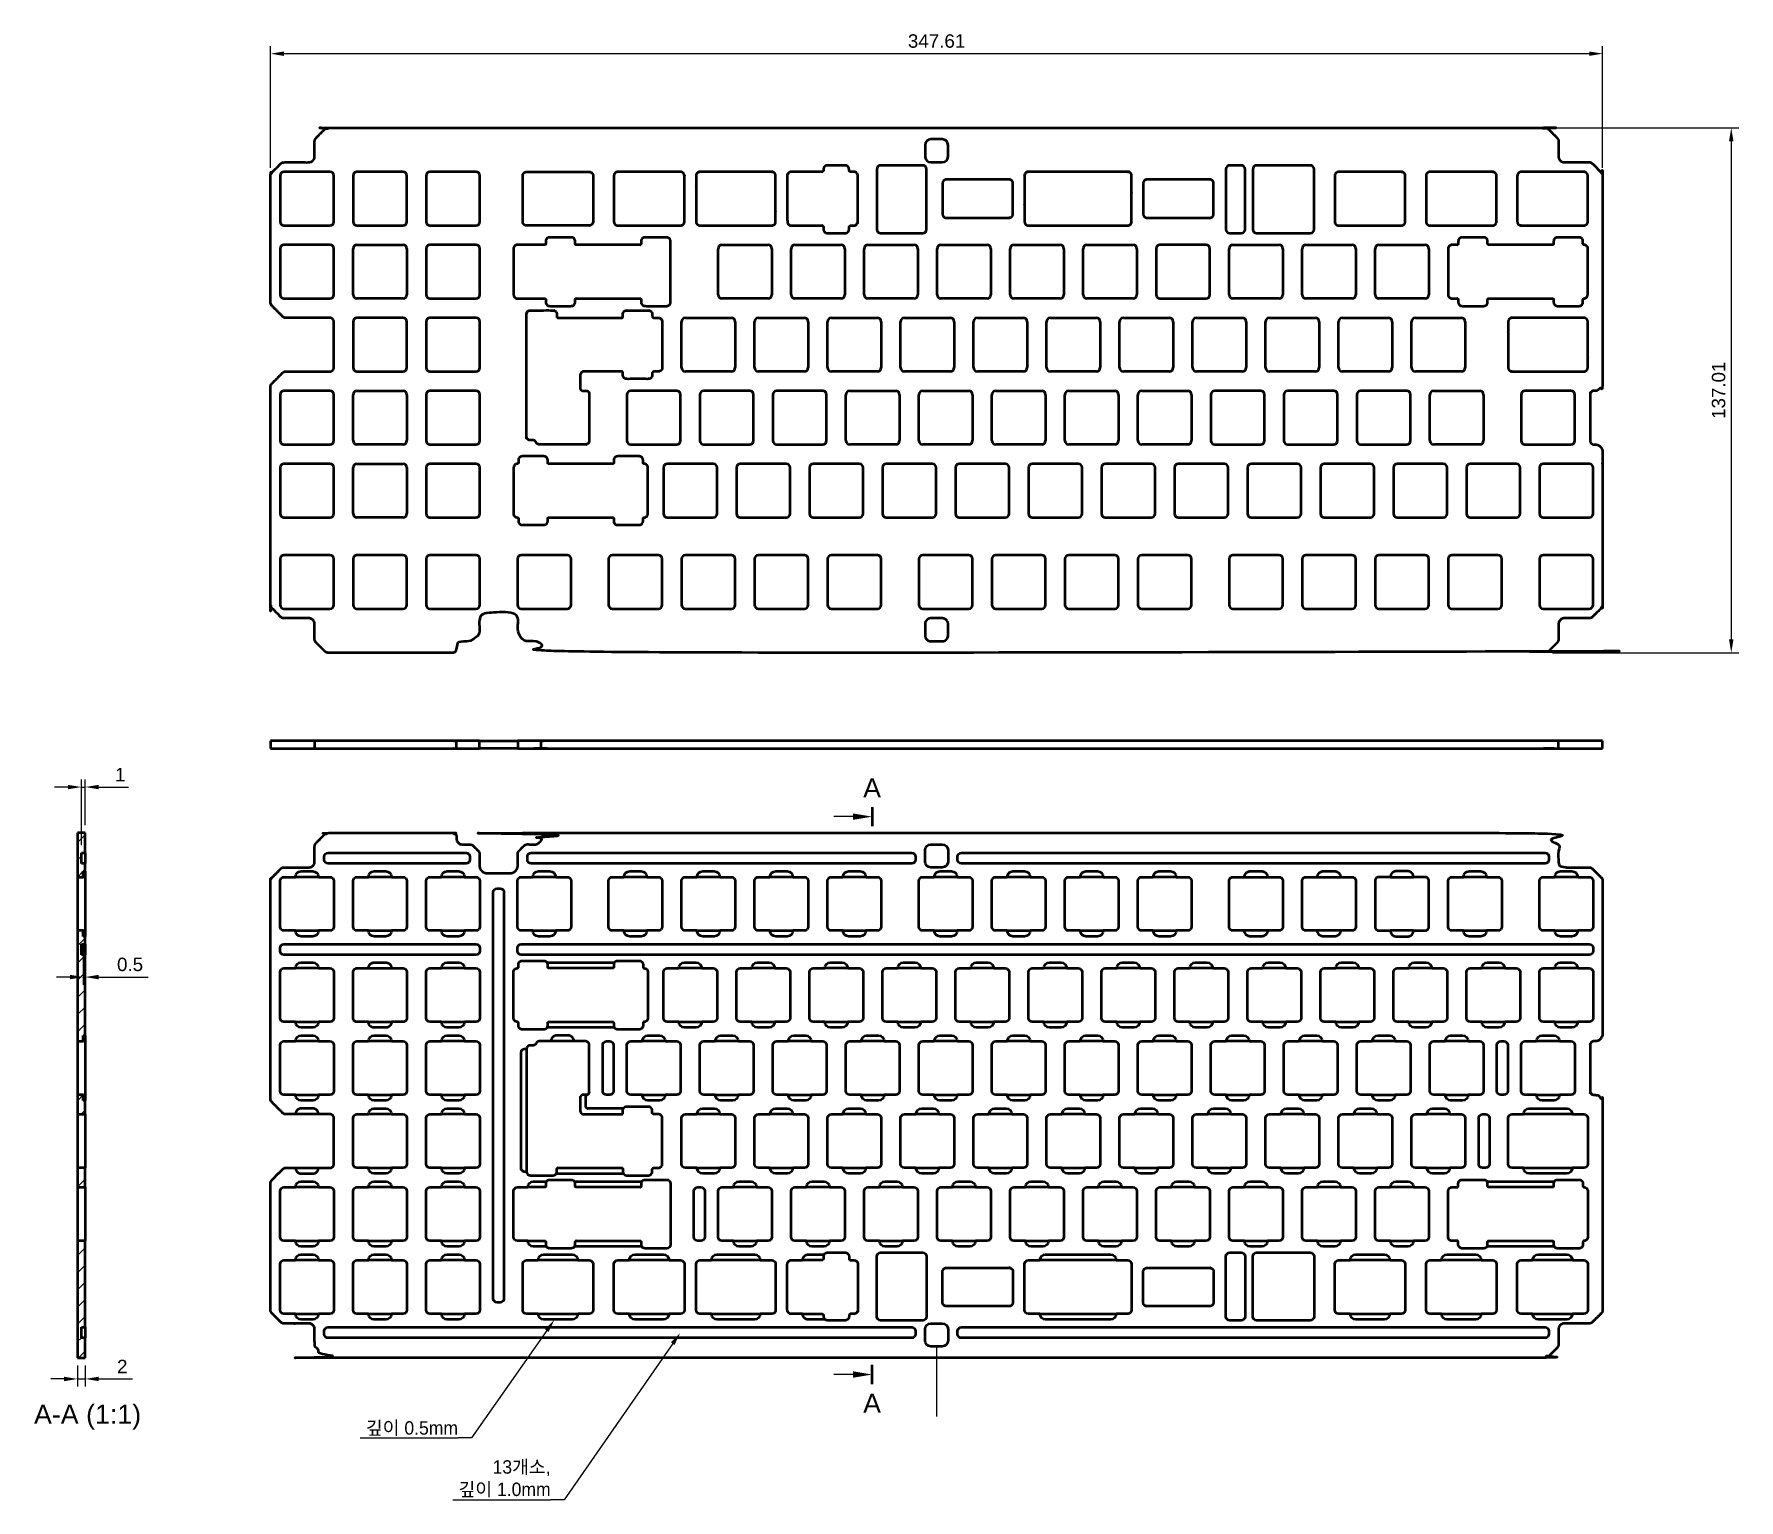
# Model space of a CAD drawing. Header units: millimetres. Extents: x 492 to 937, y -478 to -96.
import ezdxf

# ---------------------------------------------------------------- set-up
doc = ezdxf.new("R2010")
doc.units = ezdxf.units.MM
doc.header["$LTSCALE"] = 0.75
for name, color, linetype, lineweight in [('Annotations', 7, 'Continuous', 25), ('Dimensions', 7, 'Continuous', 25), ('Hatching', 7, 'Continuous', 25), ('Visible', 7, 'Continuous', 50)]:
    doc.layers.add(name, color=color, linetype=linetype, lineweight=lineweight)
doc.styles.get("Standard").update_dxf_attribs({"font": 'arial.ttf'})

msp = doc.modelspace()

# ---------------------------------------------------------------- texts
at = {"layer": 'Annotations'}
for s, p in [('A', (708.57, -294.99, -1)), ('A-A (1:1)', (492.2, -458.47, -1)), ('A', (708.57, -455.6, -1))]:
    msp.add_text(s, height=5, dxfattribs=at).set_placement(p)
at = {"layer": 'Annotations', "char_height": 3.5, "attachment_point": 3}
for s, insert in [('{\\fGulim|b0|i0|c129|p50;깊이 0.5mm}', (602.84, -457.79, -1)), ('{\\fGulim|b0|i0|c129|p50;13개소, \\P깊이 1.0mm}', (627.01, -467.98, -1))]:
    msp.add_mtext(s, dxfattribs=dict(at, insert=insert))
at = {"layer": 'Dimensions', "char_height": 3.5, "attachment_point": 5}
for s, insert in [('347.61', (727.73, -97.58, -1)), ('1', (514.7, -289.02, -1)), ('0.5', (517.26, -338.58, -1)), ('2', (515.22, -443.5, -1))]:
    msp.add_mtext(s, dxfattribs=dict(at, insert=insert))
at = {"layer": 'Dimensions', "insert": (931.82, -188.71, -1), "char_height": 3.5, "attachment_point": 5, "rotation": 90}
msp.add_mtext('137.01', dxfattribs=at)

# ---------------------------------------------------------------- linework, layer by layer
msp.add_line((727.73, -438.26), (727.73, -456.58))
at = {"layer": 'Annotations', "linetype": 'Continuous', "lineweight": 50}
for p, q in [((710.9, -297.49, -1), (710.9, -302.49, -1)), ((710.9, -448.1, -1), (710.9, -443.1, -1))]:
    msp.add_line(p, q, dxfattribs=at)
at = {"layer": 'Annotations'}
for p, q in [((705.9, -299.99, -1), (700.9, -299.99, -1)), ((705.9, -445.6, -1), (700.9, -445.6, -1))]:
    msp.add_line(p, q, dxfattribs=at)
at = {"layer": 'Annotations', "linetype": 'ByBlock', "lineweight": -2}
for p, q in [((606.34, -462.15, -1), (602.84, -462.15, -1)), ((630.51, -478.33, -1), (627.01, -478.33, -1))]:
    msp.add_line(p, q, dxfattribs=at)
at = {"layer": 'Annotations', "linetype": 'ByBlock', "lineweight": -2, "elevation": -1}
for points in [[(626.02, -434.13), (606.34, -462.15)], [(658.87, -437.54), (630.51, -478.33)], [(577.31, -462.15), (602.84, -462.15)], [(601.48, -478.33), (627.01, -478.33)]]:
    msp.add_lwpolyline(points, dxfattribs=at)
at = {"layer": 'Annotations'}
for points in [[(705.9, -299.16, -1), (710.9, -299.99, -1), (705.9, -300.83, -1)], [(625.55, -433.8, -1), (628.03, -431.27, -1), (626.5, -434.47, -1)], [(658.39, -437.21, -1), (660.87, -434.67, -1), (659.35, -437.87, -1)], [(705.9, -444.77, -1), (710.9, -445.6, -1), (705.9, -446.44, -1)]]:
    msp.add_solid(points, dxfattribs=at)
at = {"layer": 'Dimensions'}
for p, q in [((553.93, -130.62, -1), (553.93, -98.86, -1)), ((898.04, -100.86, -1), (557.43, -100.86, -1)), ((901.54, -130.62, -1), (901.54, -98.86, -1)), ((888.42, -120.21, -1), (937.11, -120.21, -1)), ((935.11, -123.71, -1), (935.11, -253.72, -1)), ((888.42, -257.22, -1), (937.11, -257.22, -1)), ((501.06, -292.27, -1), (497.56, -292.27, -1)), ((504.56, -307.45, -1), (504.56, -290.27, -1)), ((504.56, -292.27, -1), (505.56, -292.27, -1)), ((505.56, -302.25, -1), (505.56, -290.27, -1)), ((509.06, -292.27, -1), (516.85, -292.27, -1)), ((505.06, -333.25, -1), (505.06, -343.87, -1)), ((501.56, -341.87, -1), (498.06, -341.87, -1)), ((505.06, -341.87, -1), (505.56, -341.87, -1)), ((509.06, -341.87, -1), (521.96, -341.87, -1)), ((503.56, -443.27, -1), (503.56, -448.76, -1)), ((505.56, -443.27, -1), (505.56, -448.76, -1)), ((500.06, -446.76, -1), (496.56, -446.76, -1)), ((503.56, -446.76, -1), (505.56, -446.76, -1)), ((509.06, -446.76, -1), (517.88, -446.76, -1))]:
    msp.add_line(p, q, dxfattribs=at)
for points in [[(557.43, -100.28, -1), (557.43, -101.45, -1), (553.93, -100.86, -1)], [(898.04, -100.28, -1), (898.04, -101.45, -1), (901.54, -100.86, -1)], [(934.52, -123.71, -1), (935.69, -123.71, -1), (935.11, -120.21, -1)], [(934.52, -253.72, -1), (935.69, -253.72, -1), (935.11, -257.22, -1)], [(501.06, -291.69, -1), (501.06, -292.86, -1), (504.56, -292.27, -1)], [(509.06, -291.69, -1), (509.06, -292.86, -1), (505.56, -292.27, -1)], [(501.56, -341.28, -1), (501.56, -342.45, -1), (505.06, -341.87, -1)], [(509.06, -341.28, -1), (509.06, -342.45, -1), (505.56, -341.87, -1)], [(500.06, -446.18, -1), (500.06, -447.34, -1), (503.56, -446.76, -1)], [(509.06, -446.18, -1), (509.06, -447.34, -1), (505.56, -446.76, -1)]]:
    msp.add_solid(points, dxfattribs=at)
at = {"layer": 'Hatching', "linetype": 'Continuous'}
for p, q in [((503.56, -306.78, -1), (505.56, -304.78, -1)), ((503.56, -311.27, -1), (504.56, -310.27, -1)), ((505.37, -309.45, -1), (505.56, -309.27, -1)), ((503.56, -315.75, -1), (505.06, -314.26, -1)), ((505.06, -314.25, -1), (505.56, -313.76, -1)), ((503.56, -333.72, -1), (505.56, -331.72, -1)), ((503.56, -338.21, -1), (505.56, -336.21, -1)), ((503.56, -342.7, -1), (505.56, -340.7, -1)), ((503.56, -347.19, -1), (505.56, -345.19, -1)), ((503.56, -351.68, -1), (505.56, -349.68, -1)), ((503.56, -356.17, -1), (505.56, -354.17, -1)), ((503.56, -374.13, -1), (505.06, -372.63, -1)), ((504.51, -377.67, -1), (505.56, -376.62, -1)), ((503.56, -392.09, -1), (503.98, -391.67, -1)), ((503.56, -396.58, -1), (505.56, -394.58, -1)), ((503.56, -414.54, -1), (505.56, -412.54, -1)), ((503.56, -419.03, -1), (505.56, -417.03, -1)), ((503.56, -423.52, -1), (505.56, -421.52, -1)), ((503.56, -428.01, -1), (505.56, -426.01, -1)), ((503.56, -432.5, -1), (505.56, -430.5, -1)), ((503.56, -436.99, -1), (504.56, -435.99, -1)), ((503.77, -441.27, -1), (505.56, -439.48, -1))]:
    msp.add_line(p, q, dxfattribs=at)
at = {"layer": 'Visible'}
for p, q in [((729.23, -123.21, 0), (726.23, -123.21, 0)), ((724.73, -124.71, 0), (724.73, -127.71, 0)), ((730.73, -127.71, 0), (730.73, -124.71, 0)), ((556.43, -132.71, 0), (556.43, -144.71, 0)), ((569.43, -131.71, 0), (557.43, -131.71, 0)), ((570.43, -144.71, 0), (570.43, -132.71, 0)), ((575.48, -132.71, 0), (575.48, -144.71, 0)), ((588.48, -131.71, 0), (576.48, -131.71, 0)), ((589.48, -144.71, 0), (589.48, -132.71, 0)), ((594.53, -132.71, 0), (594.53, -144.71, 0)), ((607.53, -131.71, 0), (595.53, -131.71, 0)), ((608.53, -144.71, 0), (608.53, -132.71, 0)), ((712.11, -131.01, 0), (712.11, -146.71, 0)), ((724.11, -130.01, 0), (713.11, -130.01, 0)), ((725.11, -146.71, 0), (725.11, -131.01, 0)), ((726.23, -129.21, 0), (729.23, -129.21, 0)), ((803.24, -131.01, 0), (803.24, -146.71, 0)), ((807.24, -130.01, 0), (804.24, -130.01, 0)), ((808.24, -146.71, 0), (808.24, -131.01, 0)), ((810.24, -131.01, 0), (810.24, -146.71, 0)), ((825.24, -130.01, 0), (811.24, -130.01, 0)), ((826.24, -146.71, 0), (826.24, -131.01, 0)), ((557.43, -145.71, 0), (569.43, -145.71, 0)), ((576.48, -145.71, 0), (588.48, -145.71, 0)), ((595.53, -145.71, 0), (607.53, -145.71, 0)), ((569.43, -150.76, 0), (557.43, -150.76, 0)), ((576.48, -150.76, 0), (588.48, -150.76, 0)), ((607.53, -150.76, 0), (595.53, -150.76, 0)), ((671.73, -150.76, 0), (683.73, -150.76, 0)), ((690.78, -150.76, 0), (702.78, -150.76, 0)), ((709.83, -150.76, 0), (721.83, -150.76, 0)), ((713.11, -147.71, 0), (724.11, -147.71, 0)), ((728.88, -150.76, 0), (740.88, -150.76, 0)), ((747.93, -150.76, 0), (759.93, -150.76, 0)), ((766.98, -150.76, 0), (778.98, -150.76, 0)), ((798.03, -150.76, 0), (786.03, -150.76, 0)), ((804.24, -147.71, 0), (807.24, -147.71, 0)), ((805.08, -150.76, 0), (817.08, -150.76, 0)), ((811.24, -147.71, 0), (825.24, -147.71, 0)), ((824.13, -150.76, 0), (836.13, -150.76, 0)), ((843.18, -150.76, 0), (855.18, -150.76, 0)), ((556.43, -151.76, 0), (556.43, -163.76, 0)), ((570.43, -163.76, 0), (570.43, -151.76, 0)), ((575.48, -163.76, 0), (575.48, -151.76, 0)), ((589.48, -151.76, 0), (589.48, -163.76, 0)), ((594.53, -151.76, 0), (594.53, -163.76, 0)), ((608.53, -163.76, 0), (608.53, -151.76, 0)), ((670.73, -163.76, 0), (670.73, -151.76, 0)), ((684.73, -151.76, 0), (684.73, -163.76, 0)), ((689.78, -163.76, 0), (689.78, -151.76, 0)), ((703.78, -151.76, 0), (703.78, -163.76, 0)), ((708.83, -163.76, 0), (708.83, -151.76, 0)), ((722.83, -151.76, 0), (722.83, -163.76, 0)), ((727.88, -163.76, 0), (727.88, -151.76, 0)), ((741.88, -151.76, 0), (741.88, -163.76, 0)), ((746.93, -163.76, 0), (746.93, -151.76, 0)), ((760.93, -151.76, 0), (760.93, -163.76, 0)), ((765.98, -163.76, 0), (765.98, -151.76, 0)), ((779.98, -151.76, 0), (779.98, -163.76, 0)), ((785.03, -151.76, 0), (785.03, -163.76, 0)), ((799.03, -163.76, 0), (799.03, -151.76, 0)), ((804.08, -163.76, 0), (804.08, -151.76, 0)), ((818.08, -151.76, 0), (818.08, -163.76, 0)), ((823.13, -163.76, 0), (823.13, -151.76, 0)), ((837.13, -151.76, 0), (837.13, -163.76, 0)), ((842.18, -163.76, 0), (842.18, -151.76, 0)), ((856.18, -151.76, 0), (856.18, -163.76, 0)), ((557.43, -164.76, 0), (569.43, -164.76, 0)), ((588.48, -164.76, 0), (576.48, -164.76, 0)), ((595.53, -164.76, 0), (607.53, -164.76, 0)), ((683.73, -164.76, 0), (671.73, -164.76, 0)), ((702.78, -164.76, 0), (690.78, -164.76, 0)), ((721.83, -164.76, 0), (709.83, -164.76, 0)), ((740.88, -164.76, 0), (728.88, -164.76, 0)), ((759.93, -164.76, 0), (747.93, -164.76, 0)), ((778.98, -164.76, 0), (766.98, -164.76, 0)), ((786.03, -164.76, 0), (798.03, -164.76, 0)), ((817.08, -164.76, 0), (805.08, -164.76, 0)), ((836.13, -164.76, 0), (824.13, -164.76, 0)), ((855.18, -164.76, 0), (843.18, -164.76, 0)), ((575.48, -170.81, 0), (575.48, -182.81, 0)), ((588.48, -169.81, 0), (576.48, -169.81, 0)), ((589.48, -182.81, 0), (589.48, -170.81, 0)), ((594.53, -170.81, 0), (594.53, -182.81, 0)), ((607.53, -169.81, 0), (595.53, -169.81, 0)), ((608.53, -182.81, 0), (608.53, -170.81, 0)), ((661.2, -182.81, 0), (661.2, -170.81, 0)), ((662.2, -169.81, 0), (674.2, -169.81, 0)), ((675.2, -170.81, 0), (675.2, -182.81, 0)), ((680.25, -182.81, 0), (680.25, -170.81, 0)), ((681.25, -169.81, 0), (693.25, -169.81, 0)), ((694.25, -170.81, 0), (694.25, -182.81, 0)), ((699.3, -182.81, 0), (699.3, -170.81, 0)), ((700.3, -169.81, 0), (712.3, -169.81, 0)), ((713.3, -170.81, 0), (713.3, -182.81, 0)), ((718.35, -182.81, 0), (718.35, -170.81, 0)), ((719.35, -169.81, 0), (731.35, -169.81, 0)), ((732.35, -170.81, 0), (732.35, -182.81, 0)), ((737.4, -182.81, 0), (737.4, -170.81, 0)), ((738.4, -169.81, 0), (750.4, -169.81, 0)), ((751.4, -170.81, 0), (751.4, -182.81, 0)), ((756.45, -182.81, 0), (756.45, -170.81, 0)), ((757.45, -169.81, 0), (769.45, -169.81, 0)), ((770.45, -170.81, 0), (770.45, -182.81, 0)), ((775.5, -182.81, 0), (775.5, -170.81, 0)), ((776.5, -169.81, 0), (788.5, -169.81, 0)), ((789.5, -170.81, 0), (789.5, -182.81, 0)), ((794.55, -182.81, 0), (794.55, -170.81, 0)), ((795.55, -169.81, 0), (807.55, -169.81, 0)), ((808.55, -170.81, 0), (808.55, -182.81, 0)), ((813.6, -182.81, 0), (813.6, -170.81, 0)), ((814.6, -169.81, 0), (826.6, -169.81, 0)), ((827.6, -170.81, 0), (827.6, -182.81, 0)), ((832.65, -182.81, 0), (832.65, -170.81, 0)), ((833.65, -169.81, 0), (845.65, -169.81, 0)), ((846.65, -170.81, 0), (846.65, -182.81, 0)), ((851.7, -182.81, 0), (851.7, -170.81, 0)), ((852.7, -169.81, 0), (864.7, -169.81, 0)), ((865.7, -170.81, 0), (865.7, -182.81, 0)), ((576.48, -183.81, 0), (588.48, -183.81, 0)), ((595.53, -183.81, 0), (607.53, -183.81, 0)), ((674.2, -183.81, 0), (662.2, -183.81, 0)), ((693.25, -183.81, 0), (681.25, -183.81, 0)), ((712.3, -183.81, 0), (700.3, -183.81, 0)), ((731.35, -183.81, 0), (719.35, -183.81, 0)), ((750.4, -183.81, 0), (738.4, -183.81, 0)), ((769.45, -183.81, 0), (757.45, -183.81, 0)), ((788.5, -183.81, 0), (776.5, -183.81, 0)), ((807.55, -183.81, 0), (795.55, -183.81, 0)), ((826.6, -183.81, 0), (814.6, -183.81, 0)), ((845.65, -183.81, 0), (833.65, -183.81, 0)), ((864.7, -183.81, 0), (852.7, -183.81, 0)), ((556.43, -189.86, 0), (556.43, -201.86, 0)), ((569.43, -188.86, 0), (557.43, -188.86, 0)), ((570.43, -201.86, 0), (570.43, -189.86, 0)), ((575.48, -201.86, 0), (575.48, -189.86, 0)), ((576.48, -188.86, 0), (588.48, -188.86, 0)), ((589.48, -189.86, 0), (589.48, -201.86, 0)), ((594.53, -189.86, 0), (594.53, -201.86, 0)), ((607.53, -188.86, 0), (595.53, -188.86, 0)), ((608.53, -201.86, 0), (608.53, -189.86, 0)), ((635.47, -188.86, 0), (636.1, -188.86, 0)), ((646.92, -189.86, 0), (646.92, -201.86, 0)), ((659.92, -188.86, 0), (647.92, -188.86, 0)), ((660.92, -201.86, 0), (660.92, -189.86, 0)), ((665.97, -189.86, 0), (665.97, -201.86, 0)), ((678.97, -188.86, 0), (666.97, -188.86, 0)), ((679.97, -201.86, 0), (679.97, -189.86, 0)), ((685.02, -189.86, 0), (685.02, -201.86, 0)), ((698.02, -188.86, 0), (686.02, -188.86, 0)), ((699.02, -201.86, 0), (699.02, -189.86, 0)), ((704.07, -201.86, 0), (704.07, -189.86, 0)), ((705.07, -188.86, 0), (717.07, -188.86, 0)), ((718.07, -189.86, 0), (718.07, -201.86, 0)), ((723.12, -201.86, 0), (723.12, -189.86, 0)), ((724.12, -188.86, 0), (736.12, -188.86, 0)), ((737.12, -189.86, 0), (737.12, -201.86, 0)), ((742.17, -201.86, 0), (742.17, -189.86, 0)), ((743.17, -188.86, 0), (755.17, -188.86, 0)), ((756.17, -189.86, 0), (756.17, -201.86, 0)), ((761.22, -201.86, 0), (761.22, -189.86, 0)), ((762.22, -188.86, 0), (774.22, -188.86, 0)), ((775.22, -189.86, 0), (775.22, -201.86, 0)), ((780.27, -201.86, 0), (780.27, -189.86, 0)), ((781.27, -188.86, 0), (793.27, -188.86, 0)), ((794.27, -189.86, 0), (794.27, -201.86, 0)), ((799.32, -189.86, 0), (799.32, -201.86, 0)), ((812.32, -188.86, 0), (800.32, -188.86, 0)), ((813.32, -201.86, 0), (813.32, -189.86, 0)), ((818.37, -189.86, 0), (818.37, -201.86, 0)), ((831.37, -188.86, 0), (819.37, -188.86, 0)), ((832.37, -201.86, 0), (832.37, -189.86, 0)), ((837.42, -189.86, 0), (837.42, -201.86, 0)), ((850.42, -188.86, 0), (838.42, -188.86, 0)), ((851.42, -201.86, 0), (851.42, -189.86, 0)), ((856.47, -201.86, 0), (856.47, -189.86, 0)), ((857.47, -188.86, 0), (869.47, -188.86, 0)), ((870.47, -189.86, 0), (870.47, -201.86, 0)), ((880.28, -189.86, 0), (880.28, -201.86, 0)), ((893.28, -188.86, 0), (881.28, -188.86, 0)), ((894.28, -201.86, 0), (894.28, -189.86, 0)), ((557.43, -202.86, 0), (569.43, -202.86, 0)), ((588.48, -202.86, 0), (576.48, -202.86, 0)), ((595.53, -202.86, 0), (607.53, -202.86, 0)), ((647.92, -202.86, 0), (659.92, -202.86, 0)), ((666.97, -202.86, 0), (678.97, -202.86, 0)), ((686.02, -202.86, 0), (698.02, -202.86, 0)), ((717.07, -202.86, 0), (705.07, -202.86, 0)), ((736.12, -202.86, 0), (724.12, -202.86, 0)), ((755.17, -202.86, 0), (743.17, -202.86, 0)), ((774.22, -202.86, 0), (762.22, -202.86, 0)), ((793.27, -202.86, 0), (781.27, -202.86, 0)), ((800.32, -202.86, 0), (812.32, -202.86, 0)), ((819.37, -202.86, 0), (831.37, -202.86, 0)), ((838.42, -202.86, 0), (850.42, -202.86, 0)), ((869.47, -202.86, 0), (857.47, -202.86, 0)), ((881.28, -202.86, 0), (893.28, -202.86, 0)), ((556.43, -208.91, 0), (556.43, -220.91, 0)), ((569.43, -207.91, 0), (557.43, -207.91, 0)), ((570.43, -220.91, 0), (570.43, -208.91, 0)), ((575.48, -220.91, 0), (575.48, -208.91, 0)), ((576.48, -207.91, 0), (588.48, -207.91, 0)), ((589.48, -208.91, 0), (589.48, -220.91, 0)), ((594.53, -208.91, 0), (594.53, -220.91, 0)), ((607.53, -207.91, 0), (595.53, -207.91, 0)), ((608.53, -220.91, 0), (608.53, -208.91, 0)), ((656.44, -208.91, 0), (656.44, -220.91, 0)), ((669.44, -207.91, 0), (657.44, -207.91, 0)), ((670.44, -220.91, 0), (670.44, -208.91, 0)), ((675.49, -208.91, 0), (675.49, -220.91, 0)), ((688.49, -207.91, 0), (676.49, -207.91, 0)), ((689.49, -220.91, 0), (689.49, -208.91, 0)), ((694.54, -208.91, 0), (694.54, -220.91, 0)), ((707.54, -207.91, 0), (695.54, -207.91, 0)), ((708.54, -220.91, 0), (708.54, -208.91, 0)), ((713.59, -208.91, 0), (713.59, -220.91, 0)), ((726.59, -207.91, 0), (714.59, -207.91, 0)), ((727.59, -220.91, 0), (727.59, -208.91, 0)), ((732.64, -208.91, 0), (732.64, -220.91, 0)), ((745.64, -207.91, 0), (733.64, -207.91, 0)), ((746.64, -220.91, 0), (746.64, -208.91, 0)), ((751.69, -208.91, 0), (751.69, -220.91, 0)), ((764.69, -207.91, 0), (752.69, -207.91, 0)), ((765.69, -220.91, 0), (765.69, -208.91, 0)), ((770.74, -208.91, 0), (770.74, -220.91, 0)), ((783.74, -207.91, 0), (771.74, -207.91, 0)), ((784.74, -220.91, 0), (784.74, -208.91, 0)), ((789.79, -208.91, 0), (789.79, -220.91, 0)), ((802.79, -207.91, 0), (790.79, -207.91, 0)), ((803.79, -220.91, 0), (803.79, -208.91, 0)), ((808.84, -208.91, 0), (808.84, -220.91, 0)), ((821.84, -207.91, 0), (809.84, -207.91, 0)), ((822.84, -220.91, 0), (822.84, -208.91, 0)), ((827.89, -208.91, 0), (827.89, -220.91, 0)), ((840.89, -207.91, 0), (828.89, -207.91, 0)), ((841.89, -220.91, 0), (841.89, -208.91, 0)), ((846.94, -208.91, 0), (846.94, -220.91, 0)), ((859.94, -207.91, 0), (847.94, -207.91, 0)), ((860.94, -220.91, 0), (860.94, -208.91, 0)), ((865.99, -208.91, 0), (865.99, -220.91, 0)), ((878.99, -207.91, 0), (866.99, -207.91, 0)), ((879.99, -220.91, 0), (879.99, -208.91, 0)), ((885.04, -208.91, 0), (885.04, -220.91, 0)), ((898.04, -207.91, 0), (886.04, -207.91, 0)), ((899.04, -220.91, 0), (899.04, -208.91, 0)), ((557.43, -221.91, 0), (569.43, -221.91, 0)), ((588.48, -221.91, 0), (576.48, -221.91, 0)), ((595.53, -221.91, 0), (607.53, -221.91, 0)), ((657.44, -221.91, 0), (669.44, -221.91, 0)), ((676.49, -221.91, 0), (688.49, -221.91, 0)), ((695.54, -221.91, 0), (707.54, -221.91, 0)), ((714.59, -221.91, 0), (726.59, -221.91, 0)), ((733.64, -221.91, 0), (745.64, -221.91, 0)), ((752.69, -221.91, 0), (764.69, -221.91, 0)), ((771.74, -221.91, 0), (783.74, -221.91, 0)), ((790.79, -221.91, 0), (802.79, -221.91, 0)), ((809.84, -221.91, 0), (821.84, -221.91, 0)), ((828.89, -221.91, 0), (840.89, -221.91, 0)), ((847.94, -221.91, 0), (859.94, -221.91, 0)), ((866.99, -221.91, 0), (878.99, -221.91, 0)), ((886.04, -221.91, 0), (898.04, -221.91, 0)), ((556.43, -232.72, 0), (556.43, -244.72, 0)), ((569.43, -231.72, 0), (557.43, -231.72, 0)), ((570.43, -244.72, 0), (570.43, -232.72, 0)), ((575.48, -232.72, 0), (575.48, -244.72, 0)), ((588.48, -231.72, 0), (576.48, -231.72, 0)), ((589.48, -244.72, 0), (589.48, -232.72, 0)), ((594.53, -232.72, 0), (594.53, -244.72, 0)), ((607.53, -231.72, 0), (595.53, -231.72, 0)), ((608.53, -244.72, 0), (608.53, -232.72, 0)), ((618.34, -232.72, 0), (618.34, -244.72, 0)), ((631.34, -231.72, 0), (619.34, -231.72, 0)), ((632.34, -244.72, 0), (632.34, -232.72, 0)), ((642.15, -232.72, 0), (642.15, -244.72, 0)), ((655.15, -231.72, 0), (643.15, -231.72, 0)), ((656.15, -244.72, 0), (656.15, -232.72, 0)), ((661.2, -232.72, 0), (661.2, -244.72, 0)), ((674.2, -231.72, 0), (662.2, -231.72, 0)), ((675.2, -244.72, 0), (675.2, -232.72, 0)), ((680.25, -232.72, 0), (680.25, -244.72, 0)), ((693.25, -231.72, 0), (681.25, -231.72, 0)), ((694.25, -244.72, 0), (694.25, -232.72, 0)), ((699.3, -232.72, 0), (699.3, -244.72, 0)), ((712.3, -231.72, 0), (700.3, -231.72, 0)), ((713.3, -244.72, 0), (713.3, -232.72, 0)), ((723.12, -232.72, 0), (723.12, -244.72, 0)), ((736.12, -231.72, 0), (724.12, -231.72, 0)), ((737.12, -244.72, 0), (737.12, -232.72, 0)), ((742.17, -232.72, 0), (742.17, -244.72, 0)), ((755.17, -231.72, 0), (743.17, -231.72, 0)), ((756.17, -244.72, 0), (756.17, -232.72, 0)), ((761.22, -232.72, 0), (761.22, -244.72, 0)), ((774.22, -231.72, 0), (762.22, -231.72, 0)), ((775.22, -244.72, 0), (775.22, -232.72, 0)), ((780.27, -232.72, 0), (780.27, -244.72, 0)), ((793.27, -231.72, 0), (781.27, -231.72, 0)), ((794.27, -244.72, 0), (794.27, -232.72, 0)), ((804.08, -232.72, 0), (804.08, -244.72, 0)), ((817.08, -231.72, 0), (805.08, -231.72, 0)), ((818.08, -244.72, 0), (818.08, -232.72, 0)), ((823.13, -232.72, 0), (823.13, -244.72, 0)), ((836.13, -231.72, 0), (824.13, -231.72, 0)), ((837.13, -244.72, 0), (837.13, -232.72, 0)), ((842.18, -232.72, 0), (842.18, -244.72, 0)), ((855.18, -231.72, 0), (843.18, -231.72, 0)), ((856.18, -244.72, 0), (856.18, -232.72, 0)), ((861.23, -232.72, 0), (861.23, -244.72, 0)), ((874.23, -231.72, 0), (862.23, -231.72, 0)), ((875.23, -244.72, 0), (875.23, -232.72, 0)), ((885.04, -232.72, 0), (885.04, -244.72, 0)), ((898.04, -231.72, 0), (886.04, -231.72, 0)), ((899.04, -244.72, 0), (899.04, -232.72, 0)), ((557.43, -245.72, 0), (569.43, -245.72, 0)), ((576.48, -245.72, 0), (588.48, -245.72, 0)), ((595.53, -245.72, 0), (607.53, -245.72, 0)), ((619.34, -245.72, 0), (631.34, -245.72, 0)), ((643.15, -245.72, 0), (655.15, -245.72, 0)), ((662.2, -245.72, 0), (674.2, -245.72, 0)), ((681.25, -245.72, 0), (693.25, -245.72, 0)), ((700.3, -245.72, 0), (712.3, -245.72, 0)), ((724.12, -245.72, 0), (736.12, -245.72, 0)), ((743.17, -245.72, 0), (755.17, -245.72, 0)), ((762.22, -245.72, 0), (774.22, -245.72, 0)), ((781.27, -245.72, 0), (793.27, -245.72, 0)), ((805.08, -245.72, 0), (817.08, -245.72, 0)), ((824.13, -245.72, 0), (836.13, -245.72, 0)), ((843.18, -245.72, 0), (855.18, -245.72, 0)), ((862.23, -245.72, 0), (874.23, -245.72, 0)), ((886.04, -245.72, 0), (898.04, -245.72, 0)), ((505.56, -304.25, 94.32), (503.56, -304.25, 94.32)), ((503.56, -304.25, 94.32), (503.56, -315.75, 94.32)), ((505.56, -309.45, 94.32), (505.56, -304.25, 94.32)), ((504.56, -312.25, 94.32), (504.56, -309.45, 94.32)), ((504.56, -309.45, 94.32), (505.56, -309.45, 94.32)), ((503.56, -315.75, 94.32), (505.06, -315.75, 94.32)), ((505.56, -312.25, 94.32), (504.56, -312.25, 94.32)), ((505.06, -315.75, 94.32), (505.06, -314.25, 94.32)), ((505.06, -314.25, 94.32), (505.56, -314.25, 94.32)), ((505.56, -314.25, 94.32), (505.56, -312.25, 94.32)), ((505.06, -329.75, 94.32), (503.56, -329.75, 94.32)), ((503.56, -329.75, 94.32), (503.56, -358.62, 94.32)), ((504.56, -336.07, 94.32), (504.56, -333.25, 94.32)), ((504.56, -333.25, 94.32), (505.56, -333.25, 94.32)), ((505.06, -331.25, 94.32), (505.06, -329.75, 94.32)), ((505.56, -331.25, 94.32), (505.06, -331.25, 94.32)), ((505.56, -333.25, 94.32), (505.56, -331.25, 94.32)), ((505.56, -336.07, 94.32), (504.56, -336.07, 94.32)), ((505.56, -357.12, 94.32), (505.56, -336.07, 94.32)), ((503.56, -358.62, 94.32), (505.06, -358.62, 94.32)), ((505.06, -358.62, 94.32), (505.06, -357.12, 94.32)), ((505.06, -357.12, 94.32), (505.56, -357.12, 94.32)), ((505.06, -372.62, 94.32), (503.56, -372.62, 94.32)), ((503.56, -372.62, 94.32), (503.56, -377.67, 94.32)), ((505.06, -374.12, 94.32), (505.06, -372.62, 94.32)), ((503.56, -377.67, 94.32), (505.56, -377.67, 94.32)), ((505.56, -374.12, 94.32), (505.06, -374.12, 94.32)), ((505.56, -377.67, 94.32), (505.56, -374.12, 94.32)), ((505.56, -391.67, 94.32), (503.56, -391.67, 94.32)), ((503.56, -391.67, 94.32), (503.56, -396.72, 94.32)), ((505.56, -396.72, 94.32), (505.56, -391.67, 94.32)), ((503.56, -396.72, 94.32), (505.56, -396.72, 94.32)), ((505.56, -410.72, 94.32), (503.56, -410.72, 94.32)), ((503.56, -410.72, 94.32), (503.56, -441.27, 94.32)), ((505.56, -433.27, 94.32), (505.56, -410.72, 94.32)), ((504.56, -436.07, 94.32), (504.56, -433.27, 94.32)), ((504.56, -433.27, 94.32), (505.56, -433.27, 94.32)), ((505.56, -436.07, 94.32), (504.56, -436.07, 94.32)), ((505.56, -441.27, 94.32), (505.56, -436.07, 94.32)), ((503.56, -441.27, 94.32), (505.56, -441.27, 94.32))]:
    msp.add_line(p, q, dxfattribs=at)
at = {"layer": 'Visible', "extrusion": (0, 1, 2.96496e-13)}
msp.add_line((616.44, -282.2, 57.01), (610.44, -282.2, 57.01), dxfattribs=at)
at = {"layer": 'Visible', "extrusion": (-1, 5.93081e-13, 0)}
for p, q in [((505.56, -310.45, 82.99), (505.56, -311.25, 82.99)), ((505.56, -315.75, 91.16), (505.06, -315.75, 91.16)), ((503.56, -316.75, 87.16), (503.56, -328.75, 87.16)), ((505.56, -316.75, 87.16), (505.56, -328.75, 87.16)), ((505.56, -334.25, -55.72), (505.56, -335.07, -55.72)), ((503.56, -359.62, 87.16), (503.56, -371.62, 87.16)), ((505.56, -358.62, 91.16), (505.06, -358.62, 91.16)), ((505.56, -359.62, 87.16), (505.56, -371.62, 87.16)), ((503.56, -378.67, 91.92), (503.56, -390.67, 91.92)), ((505.56, -378.67, 91.92), (505.56, -390.67, 91.92)), ((503.56, -397.72, 82.39), (503.56, -409.72, 82.39)), ((505.56, -397.72, 82.39), (505.56, -409.72, 82.39)), ((505.56, -434.27, 82.99), (505.56, -435.07, 82.99))]:
    msp.add_line(p, q, dxfattribs=at)
at = {"layer": 'Visible', "extrusion": (7.26446e-29, 5.93188e-13, -1)}
for p, q in [((567.93, -311.25), (567.93, -310.45)), ((568.93, -309.45), (604.94, -309.45)), ((605.94, -310.45), (605.94, -311.25)), ((620.94, -311.25), (620.94, -310.45)), ((621.94, -309.45), (721.23, -309.45)), ((722.23, -310.45), (722.23, -311.25)), ((724.73, -311.75), (724.73, -308.76)), ((726.23, -307.26), (729.23, -307.26)), ((730.73, -308.76), (730.73, -311.75)), ((733.23, -311.25), (733.23, -310.45)), ((734.23, -309.45), (886.54, -309.45)), ((887.54, -310.45), (887.54, -311.25)), ((557.43, -315.75), (560.43, -315.75)), ((566.43, -315.75, -0.5), (560.43, -315.75, -0.5)), ((561.93, -314.25), (564.93, -314.25)), ((566.43, -315.75), (569.43, -315.75)), ((604.94, -312.25), (568.93, -312.25)), ((576.48, -315.75), (579.48, -315.75)), ((585.48, -315.75, -0.5), (579.48, -315.75, -0.5)), ((580.98, -314.25), (583.98, -314.25)), ((585.48, -315.75), (588.48, -315.75)), ((595.53, -315.75), (598.53, -315.75)), ((604.53, -315.75, -0.5), (598.53, -315.75, -0.5)), ((600.03, -314.25), (603.03, -314.25)), ((604.53, -315.75), (607.53, -315.75)), ((619.34, -315.75), (622.34, -315.75)), ((721.23, -312.25), (621.94, -312.25)), ((628.34, -315.75, -0.5), (622.34, -315.75, -0.5)), ((623.84, -314.25), (626.84, -314.25)), ((628.34, -315.75), (631.34, -315.75)), ((643.15, -315.75), (646.15, -315.75)), ((652.15, -315.75, -0.5), (646.15, -315.75, -0.5)), ((647.65, -314.25), (650.65, -314.25)), ((652.15, -315.75), (655.15, -315.75)), ((662.2, -315.75), (665.2, -315.75)), ((671.2, -315.75, -0.5), (665.2, -315.75, -0.5)), ((666.7, -314.25), (669.7, -314.25)), ((671.2, -315.75), (674.2, -315.75)), ((681.25, -315.75), (684.25, -315.75)), ((690.25, -315.75, -0.5), (684.25, -315.75, -0.5)), ((685.75, -314.25), (688.75, -314.25)), ((690.25, -315.75), (693.25, -315.75)), ((700.3, -315.75), (703.3, -315.75)), ((709.3, -315.75, -0.5), (703.3, -315.75, -0.5)), ((704.8, -314.25), (707.8, -314.25)), ((709.3, -315.75), (712.3, -315.75)), ((724.12, -315.75), (727.12, -315.75)), ((729.23, -313.25), (726.23, -313.25)), ((733.12, -315.75, -0.5), (727.12, -315.75, -0.5)), ((728.62, -314.25), (731.62, -314.25)), ((733.12, -315.75), (736.12, -315.75)), ((886.54, -312.25), (734.23, -312.25)), ((743.17, -315.75), (746.17, -315.75)), ((752.17, -315.75, -0.5), (746.17, -315.75, -0.5)), ((747.67, -314.25), (750.67, -314.25)), ((752.17, -315.75), (755.17, -315.75)), ((762.22, -315.75), (765.22, -315.75)), ((771.22, -315.75, -0.5), (765.22, -315.75, -0.5)), ((766.72, -314.25), (769.72, -314.25)), ((771.22, -315.75), (774.22, -315.75)), ((781.27, -315.75), (784.27, -315.75)), ((790.27, -315.75, -0.5), (784.27, -315.75, -0.5)), ((785.77, -314.25), (788.77, -314.25)), ((790.27, -315.75), (793.27, -315.75)), ((808.08, -315.75, -0.5), (814.08, -315.75, -0.5)), ((827.13, -315.75, -0.5), (833.13, -315.75, -0.5)), ((846.18, -315.75, -0.5), (852.18, -315.75, -0.5)), ((862.23, -315.75), (865.23, -315.75)), ((871.23, -315.75, -0.5), (865.23, -315.75, -0.5)), ((866.73, -314.25), (869.73, -314.25)), ((871.23, -315.75), (874.23, -315.75)), ((886.04, -315.75), (889.04, -315.75)), ((895.04, -315.75, -0.5), (889.04, -315.75, -0.5)), ((890.54, -314.25), (893.54, -314.25)), ((895.04, -315.75), (898.04, -315.75)), ((556.43, -328.75), (556.43, -316.75)), ((570.43, -316.75), (570.43, -328.75)), ((575.48, -328.75), (575.48, -316.75)), ((589.48, -316.75), (589.48, -328.75)), ((594.53, -328.75), (594.53, -316.75)), ((608.53, -316.75), (608.53, -328.75)), ((612.03, -425.77), (612.03, -319.75)), ((613.03, -318.75), (613.84, -318.75)), ((614.84, -319.75), (614.84, -425.77)), ((618.34, -328.75), (618.34, -316.75)), ((632.34, -316.75), (632.34, -328.75)), ((642.15, -328.75), (642.15, -316.75)), ((656.15, -316.75), (656.15, -328.75)), ((661.2, -328.75), (661.2, -316.75)), ((675.2, -316.75), (675.2, -328.75)), ((680.25, -328.75), (680.25, -316.75)), ((694.25, -316.75), (694.25, -328.75)), ((699.3, -328.75), (699.3, -316.75)), ((713.3, -316.75), (713.3, -328.75)), ((723.12, -328.75), (723.12, -316.75)), ((737.12, -316.75), (737.12, -328.75)), ((742.17, -328.75), (742.17, -316.75)), ((756.17, -316.75), (756.17, -328.75)), ((761.22, -328.75), (761.22, -316.75)), ((775.22, -316.75), (775.22, -328.75)), ((780.27, -328.75), (780.27, -316.75)), ((794.27, -316.75), (794.27, -328.75)), ((861.23, -328.75), (861.23, -316.75)), ((875.23, -316.75), (875.23, -328.75)), ((885.04, -328.75), (885.04, -316.75)), ((899.04, -316.75), (899.04, -328.75)), ((560.43, -329.75), (557.43, -329.75)), ((557.43, -333.25), (607.53, -333.25)), ((560.43, -329.75, -0.5), (566.43, -329.75, -0.5)), ((564.93, -331.25), (561.93, -331.25)), ((569.43, -329.75), (566.43, -329.75)), ((579.48, -329.75), (576.48, -329.75)), ((579.48, -329.75, -0.5), (585.48, -329.75, -0.5)), ((583.98, -331.25), (580.98, -331.25)), ((588.48, -329.75), (585.48, -329.75)), ((598.53, -329.75), (595.53, -329.75)), ((598.53, -329.75, -0.5), (604.53, -329.75, -0.5)), ((603.03, -331.25), (600.03, -331.25)), ((607.53, -329.75), (604.53, -329.75)), ((622.34, -329.75), (619.34, -329.75)), ((619.34, -333.25), (898.04, -333.25)), ((622.34, -329.75, -0.5), (628.34, -329.75, -0.5)), ((626.84, -331.25), (623.84, -331.25)), ((631.34, -329.75), (628.34, -329.75)), ((646.15, -329.75), (643.15, -329.75)), ((646.15, -329.75, -0.5), (652.15, -329.75, -0.5)), ((650.65, -331.25), (647.65, -331.25)), ((655.15, -329.75), (652.15, -329.75)), ((665.2, -329.75), (662.2, -329.75)), ((665.2, -329.75, -0.5), (671.2, -329.75, -0.5)), ((669.7, -331.25), (666.7, -331.25)), ((674.2, -329.75), (671.2, -329.75)), ((684.25, -329.75), (681.25, -329.75)), ((684.25, -329.75, -0.5), (690.25, -329.75, -0.5)), ((688.75, -331.25), (685.75, -331.25)), ((693.25, -329.75), (690.25, -329.75)), ((703.3, -329.75), (700.3, -329.75)), ((703.3, -329.75, -0.5), (709.3, -329.75, -0.5)), ((707.8, -331.25), (704.8, -331.25)), ((712.3, -329.75), (709.3, -329.75)), ((727.12, -329.75), (724.12, -329.75)), ((727.12, -329.75, -0.5), (733.12, -329.75, -0.5)), ((731.62, -331.25), (728.62, -331.25)), ((736.12, -329.75), (733.12, -329.75)), ((746.17, -329.75), (743.17, -329.75)), ((746.17, -329.75, -0.5), (752.17, -329.75, -0.5)), ((750.67, -331.25), (747.67, -331.25)), ((755.17, -329.75), (752.17, -329.75)), ((765.22, -329.75), (762.22, -329.75)), ((765.22, -329.75, -0.5), (771.22, -329.75, -0.5)), ((769.72, -331.25), (766.72, -331.25)), ((774.22, -329.75), (771.22, -329.75)), ((784.27, -329.75), (781.27, -329.75)), ((784.27, -329.75, -0.5), (790.27, -329.75, -0.5)), ((788.77, -331.25), (785.77, -331.25)), ((793.27, -329.75), (790.27, -329.75)), ((814.08, -329.75, -0.5), (808.08, -329.75, -0.5)), ((833.13, -329.75, -0.5), (827.13, -329.75, -0.5)), ((852.18, -329.75, -0.5), (846.18, -329.75, -0.5)), ((865.23, -329.75), (862.23, -329.75)), ((865.23, -329.75, -0.5), (871.23, -329.75, -0.5)), ((869.73, -331.25), (866.73, -331.25)), ((874.23, -329.75), (871.23, -329.75)), ((889.04, -329.75), (886.04, -329.75)), ((889.04, -329.75, -0.5), (895.04, -329.75, -0.5)), ((893.54, -331.25), (890.54, -331.25)), ((898.04, -329.75), (895.04, -329.75)), ((556.43, -335.07), (556.43, -334.25)), ((607.53, -336.07), (557.43, -336.07)), ((561.93, -338.07), (564.93, -338.07)), ((600.03, -338.07), (603.03, -338.07)), ((608.53, -334.25), (608.53, -335.07)), ((618.34, -335.07), (618.34, -334.25)), ((898.04, -336.07), (619.34, -336.07)), ((661.94, -338.07), (664.94, -338.07)), ((680.99, -338.07), (683.99, -338.07)), ((700.04, -338.07), (703.04, -338.07)), ((719.09, -338.07), (722.09, -338.07)), ((738.14, -338.07), (741.14, -338.07)), ((757.19, -338.07), (760.19, -338.07)), ((776.24, -338.07), (779.24, -338.07)), ((795.29, -338.07), (798.29, -338.07)), ((814.34, -338.07), (817.34, -338.07)), ((833.39, -338.07), (836.39, -338.07)), ((852.44, -338.07), (855.44, -338.07)), ((871.49, -338.07), (874.49, -338.07)), ((890.54, -338.07), (893.54, -338.07)), ((899.04, -334.25), (899.04, -335.07)), ((556.43, -352.57), (556.43, -340.57)), ((557.43, -339.57), (560.43, -339.57)), ((566.43, -339.57, -0.5), (560.43, -339.57, -0.5)), ((566.43, -339.57), (569.43, -339.57)), ((570.43, -340.57), (570.43, -352.57)), ((579.48, -339.57, -0.5), (585.48, -339.57, -0.5)), ((594.53, -352.57), (594.53, -340.57)), ((595.53, -339.57), (598.53, -339.57)), ((604.53, -339.57, -0.5), (598.53, -339.57, -0.5)), ((604.53, -339.57), (607.53, -339.57)), ((608.53, -340.57), (608.53, -352.57)), ((656.44, -352.57), (656.44, -340.57)), ((657.44, -339.57), (660.44, -339.57)), ((666.44, -339.57, -0.5), (660.44, -339.57, -0.5)), ((666.44, -339.57), (669.44, -339.57)), ((670.44, -340.57), (670.44, -352.57)), ((675.49, -352.57), (675.49, -340.57)), ((676.49, -339.57), (679.49, -339.57)), ((685.49, -339.57, -0.5), (679.49, -339.57, -0.5)), ((685.49, -339.57), (688.49, -339.57)), ((689.49, -340.57), (689.49, -352.57)), ((694.54, -352.57), (694.54, -340.57)), ((695.54, -339.57), (698.54, -339.57)), ((704.54, -339.57, -0.5), (698.54, -339.57, -0.5)), ((704.54, -339.57), (707.54, -339.57)), ((708.54, -340.57), (708.54, -352.57)), ((713.59, -352.57), (713.59, -340.57)), ((714.59, -339.57), (717.59, -339.57)), ((723.59, -339.57, -0.5), (717.59, -339.57, -0.5)), ((723.59, -339.57), (726.59, -339.57)), ((727.59, -340.57), (727.59, -352.57)), ((732.64, -352.57), (732.64, -340.57)), ((733.64, -339.57), (736.64, -339.57)), ((742.64, -339.57, -0.5), (736.64, -339.57, -0.5)), ((742.64, -339.57), (745.64, -339.57)), ((746.64, -340.57), (746.64, -352.57)), ((751.69, -352.57), (751.69, -340.57)), ((752.69, -339.57), (755.69, -339.57)), ((761.69, -339.57, -0.5), (755.69, -339.57, -0.5)), ((761.69, -339.57), (764.69, -339.57)), ((765.69, -340.57), (765.69, -352.57)), ((770.74, -352.57), (770.74, -340.57)), ((771.74, -339.57), (774.74, -339.57)), ((780.74, -339.57, -0.5), (774.74, -339.57, -0.5)), ((780.74, -339.57), (783.74, -339.57)), ((784.74, -340.57), (784.74, -352.57)), ((789.79, -352.57), (789.79, -340.57)), ((790.79, -339.57), (793.79, -339.57)), ((799.79, -339.57, -0.5), (793.79, -339.57, -0.5)), ((799.79, -339.57), (802.79, -339.57)), ((803.79, -340.57), (803.79, -352.57)), ((808.84, -352.57), (808.84, -340.57)), ((809.84, -339.57), (812.84, -339.57)), ((818.84, -339.57, -0.5), (812.84, -339.57, -0.5)), ((818.84, -339.57), (821.84, -339.57)), ((822.84, -340.57), (822.84, -352.57)), ((827.89, -352.57), (827.89, -340.57)), ((828.89, -339.57), (831.89, -339.57)), ((837.89, -339.57, -0.5), (831.89, -339.57, -0.5)), ((837.89, -339.57), (840.89, -339.57)), ((841.89, -340.57), (841.89, -352.57)), ((846.94, -352.57), (846.94, -340.57)), ((847.94, -339.57), (850.94, -339.57)), ((856.94, -339.57, -0.5), (850.94, -339.57, -0.5)), ((856.94, -339.57), (859.94, -339.57)), ((860.94, -340.57), (860.94, -352.57)), ((865.99, -352.57), (865.99, -340.57)), ((866.99, -339.57), (869.99, -339.57)), ((875.99, -339.57, -0.5), (869.99, -339.57, -0.5)), ((875.99, -339.57), (878.99, -339.57)), ((879.99, -340.57), (879.99, -352.57)), ((885.04, -352.57), (885.04, -340.57)), ((886.04, -339.57), (889.04, -339.57)), ((895.04, -339.57, -0.5), (889.04, -339.57, -0.5)), ((895.04, -339.57), (898.04, -339.57)), ((899.04, -340.57), (899.04, -352.57)), ((560.43, -353.57), (557.43, -353.57)), ((560.43, -353.57, -0.5), (566.43, -353.57, -0.5)), ((564.93, -355.07), (561.93, -355.07)), ((569.43, -353.57), (566.43, -353.57)), ((579.48, -353.57, -0.5), (585.48, -353.57, -0.5)), ((598.53, -353.57), (595.53, -353.57)), ((598.53, -353.57, -0.5), (604.53, -353.57, -0.5)), ((603.03, -355.07), (600.03, -355.07)), ((607.53, -353.57), (604.53, -353.57)), ((660.44, -353.57), (657.44, -353.57)), ((660.44, -353.57, -0.5), (666.44, -353.57, -0.5)), ((664.94, -355.07), (661.94, -355.07)), ((669.44, -353.57), (666.44, -353.57)), ((679.49, -353.57), (676.49, -353.57)), ((679.49, -353.57, -0.5), (685.49, -353.57, -0.5)), ((683.99, -355.07), (680.99, -355.07)), ((688.49, -353.57), (685.49, -353.57)), ((698.54, -353.57), (695.54, -353.57)), ((698.54, -353.57, -0.5), (704.54, -353.57, -0.5)), ((703.04, -355.07), (700.04, -355.07)), ((707.54, -353.57), (704.54, -353.57)), ((717.59, -353.57), (714.59, -353.57)), ((717.59, -353.57, -0.5), (723.59, -353.57, -0.5)), ((722.09, -355.07), (719.09, -355.07)), ((726.59, -353.57), (723.59, -353.57)), ((736.64, -353.57), (733.64, -353.57)), ((736.64, -353.57, -0.5), (742.64, -353.57, -0.5)), ((741.14, -355.07), (738.14, -355.07)), ((745.64, -353.57), (742.64, -353.57)), ((755.69, -353.57), (752.69, -353.57)), ((755.69, -353.57, -0.5), (761.69, -353.57, -0.5)), ((760.19, -355.07), (757.19, -355.07)), ((764.69, -353.57), (761.69, -353.57)), ((774.74, -353.57), (771.74, -353.57)), ((774.74, -353.57, -0.5), (780.74, -353.57, -0.5)), ((779.24, -355.07), (776.24, -355.07)), ((783.74, -353.57), (780.74, -353.57)), ((793.79, -353.57), (790.79, -353.57)), ((793.79, -353.57, -0.5), (799.79, -353.57, -0.5)), ((798.29, -355.07), (795.29, -355.07)), ((802.79, -353.57), (799.79, -353.57)), ((812.84, -353.57), (809.84, -353.57)), ((812.84, -353.57, -0.5), (818.84, -353.57, -0.5)), ((817.34, -355.07), (814.34, -355.07)), ((821.84, -353.57), (818.84, -353.57)), ((831.89, -353.57), (828.89, -353.57)), ((831.89, -353.57, -0.5), (837.89, -353.57, -0.5)), ((836.39, -355.07), (833.39, -355.07)), ((840.89, -353.57), (837.89, -353.57)), ((850.94, -353.57), (847.94, -353.57)), ((850.94, -353.57, -0.5), (856.94, -353.57, -0.5)), ((855.44, -355.07), (852.44, -355.07)), ((859.94, -353.57), (856.94, -353.57)), ((869.99, -353.57), (866.99, -353.57)), ((869.99, -353.57, -0.5), (875.99, -353.57, -0.5)), ((874.49, -355.07), (871.49, -355.07)), ((878.99, -353.57), (875.99, -353.57)), ((889.04, -353.57), (886.04, -353.57)), ((889.04, -353.57, -0.5), (895.04, -353.57, -0.5)), ((893.54, -355.07), (890.54, -355.07)), ((898.04, -353.57), (895.04, -353.57)), ((556.43, -371.62), (556.43, -359.62)), ((557.43, -358.62), (560.43, -358.62)), ((566.43, -358.62, -0.5), (560.43, -358.62, -0.5)), ((561.93, -357.12), (564.93, -357.12)), ((566.43, -358.62), (569.43, -358.62)), ((570.43, -359.62), (570.43, -371.62)), ((575.48, -371.62), (575.48, -359.62)), ((576.48, -358.62), (579.48, -358.62)), ((585.48, -358.62, -0.5), (579.48, -358.62, -0.5)), ((580.98, -357.12), (583.98, -357.12)), ((585.48, -358.62), (588.48, -358.62)), ((589.48, -359.62), (589.48, -371.62)), ((594.53, -371.62), (594.53, -359.62)), ((595.53, -358.62), (598.53, -358.62)), ((604.53, -358.62, -0.5), (598.53, -358.62, -0.5)), ((600.03, -357.12), (603.03, -357.12)), ((604.53, -358.62), (607.53, -358.62)), ((608.53, -359.62), (608.53, -371.62)), ((633.1, -358.62, -0.5), (627.1, -358.62, -0.5)), ((640.6, -371.62), (640.6, -359.62)), ((641.6, -358.62), (642.42, -358.62)), ((643.42, -359.62), (643.42, -371.62)), ((646.92, -371.62), (646.92, -359.62)), ((647.92, -358.62), (650.92, -358.62)), ((656.92, -358.62, -0.5), (650.92, -358.62, -0.5)), ((652.42, -357.12), (655.42, -357.12)), ((656.92, -358.62), (659.92, -358.62)), ((660.92, -359.62), (660.92, -371.62)), ((665.97, -371.62), (665.97, -359.62)), ((666.97, -358.62), (669.97, -358.62)), ((675.97, -358.62, -0.5), (669.97, -358.62, -0.5)), ((671.47, -357.12), (674.47, -357.12)), ((675.97, -358.62), (678.97, -358.62)), ((679.97, -359.62), (679.97, -371.62)), ((685.02, -371.62), (685.02, -359.62)), ((686.02, -358.62), (689.02, -358.62)), ((695.02, -358.62, -0.5), (689.02, -358.62, -0.5)), ((690.52, -357.12), (693.52, -357.12)), ((695.02, -358.62), (698.02, -358.62)), ((699.02, -359.62), (699.02, -371.62)), ((704.07, -371.62), (704.07, -359.62)), ((705.07, -358.62), (708.07, -358.62)), ((714.07, -358.62, -0.5), (708.07, -358.62, -0.5)), ((709.57, -357.12), (712.57, -357.12)), ((714.07, -358.62), (717.07, -358.62)), ((718.07, -359.62), (718.07, -371.62)), ((723.12, -371.62), (723.12, -359.62)), ((724.12, -358.62), (727.12, -358.62)), ((733.12, -358.62, -0.5), (727.12, -358.62, -0.5)), ((728.62, -357.12), (731.62, -357.12)), ((733.12, -358.62), (736.12, -358.62)), ((737.12, -359.62), (737.12, -371.62)), ((742.17, -371.62), (742.17, -359.62)), ((743.17, -358.62), (746.17, -358.62)), ((752.17, -358.62, -0.5), (746.17, -358.62, -0.5)), ((747.67, -357.12), (750.67, -357.12)), ((752.17, -358.62), (755.17, -358.62)), ((756.17, -359.62), (756.17, -371.62)), ((761.22, -371.62), (761.22, -359.62)), ((762.22, -358.62), (765.22, -358.62)), ((771.22, -358.62, -0.5), (765.22, -358.62, -0.5)), ((766.72, -357.12), (769.72, -357.12)), ((771.22, -358.62), (774.22, -358.62)), ((775.22, -359.62), (775.22, -371.62)), ((780.27, -371.62), (780.27, -359.62)), ((781.27, -358.62), (784.27, -358.62)), ((790.27, -358.62, -0.5), (784.27, -358.62, -0.5)), ((785.77, -357.12), (788.77, -357.12)), ((790.27, -358.62), (793.27, -358.62)), ((794.27, -359.62), (794.27, -371.62)), ((799.32, -371.62), (799.32, -359.62)), ((800.32, -358.62), (803.32, -358.62)), ((809.32, -358.62, -0.5), (803.32, -358.62, -0.5)), ((804.82, -357.12), (807.82, -357.12)), ((809.32, -358.62), (812.32, -358.62)), ((813.32, -359.62), (813.32, -371.62)), ((818.37, -371.62), (818.37, -359.62)), ((819.37, -358.62), (822.37, -358.62)), ((828.37, -358.62, -0.5), (822.37, -358.62, -0.5)), ((823.87, -357.12), (826.87, -357.12)), ((828.37, -358.62), (831.37, -358.62)), ((832.37, -359.62), (832.37, -371.62)), ((837.42, -371.62), (837.42, -359.62)), ((838.42, -358.62), (841.42, -358.62)), ((847.42, -358.62, -0.5), (841.42, -358.62, -0.5)), ((842.92, -357.12), (845.92, -357.12)), ((847.42, -358.62), (850.42, -358.62)), ((851.42, -359.62), (851.42, -371.62)), ((856.47, -371.62), (856.47, -359.62)), ((857.47, -358.62), (860.47, -358.62)), ((866.47, -358.62, -0.5), (860.47, -358.62, -0.5)), ((861.97, -357.12), (864.97, -357.12)), ((866.47, -358.62), (869.47, -358.62)), ((870.47, -359.62), (870.47, -371.62)), ((873.97, -371.62), (873.97, -359.62)), ((874.97, -358.62), (875.78, -358.62)), ((876.78, -359.62), (876.78, -371.62)), ((880.28, -371.62), (880.28, -359.62)), ((881.28, -358.62), (884.28, -358.62)), ((890.28, -358.62, -0.5), (884.28, -358.62, -0.5)), ((885.78, -357.12), (888.78, -357.12)), ((890.28, -358.62), (893.28, -358.62)), ((894.28, -359.62), (894.28, -371.62)), ((620.72, -360.7, -0.5), (620.72, -392.63, -0.5)), ((560.43, -372.62), (557.43, -372.62)), ((560.43, -372.62, -0.5), (566.43, -372.62, -0.5)), ((569.43, -372.62), (566.43, -372.62)), ((579.48, -372.62), (576.48, -372.62)), ((579.48, -372.62, -0.5), (585.48, -372.62, -0.5)), ((588.48, -372.62), (585.48, -372.62)), ((598.53, -372.62), (595.53, -372.62)), ((598.53, -372.62, -0.5), (604.53, -372.62, -0.5)), ((607.53, -372.62), (604.53, -372.62)), ((642.42, -372.62), (641.6, -372.62)), ((650.92, -372.62), (647.92, -372.62)), ((650.92, -372.62, -0.5), (656.92, -372.62, -0.5)), ((659.92, -372.62), (656.92, -372.62)), ((669.97, -372.62), (666.97, -372.62)), ((669.97, -372.62, -0.5), (675.97, -372.62, -0.5)), ((678.97, -372.62), (675.97, -372.62)), ((689.02, -372.62), (686.02, -372.62)), ((689.02, -372.62, -0.5), (695.02, -372.62, -0.5)), ((698.02, -372.62), (695.02, -372.62)), ((708.07, -372.62), (705.07, -372.62)), ((708.07, -372.62, -0.5), (714.07, -372.62, -0.5)), ((717.07, -372.62), (714.07, -372.62)), ((727.12, -372.62), (724.12, -372.62)), ((727.12, -372.62, -0.5), (733.12, -372.62, -0.5)), ((736.12, -372.62), (733.12, -372.62)), ((746.17, -372.62), (743.17, -372.62)), ((746.17, -372.62, -0.5), (752.17, -372.62, -0.5)), ((755.17, -372.62), (752.17, -372.62)), ((765.22, -372.62), (762.22, -372.62)), ((765.22, -372.62, -0.5), (771.22, -372.62, -0.5)), ((774.22, -372.62), (771.22, -372.62)), ((784.27, -372.62), (781.27, -372.62)), ((784.27, -372.62, -0.5), (790.27, -372.62, -0.5)), ((793.27, -372.62), (790.27, -372.62)), ((803.32, -372.62), (800.32, -372.62)), ((803.32, -372.62, -0.5), (809.32, -372.62, -0.5)), ((812.32, -372.62), (809.32, -372.62)), ((822.37, -372.62), (819.37, -372.62)), ((822.37, -372.62, -0.5), (828.37, -372.62, -0.5)), ((831.37, -372.62), (828.37, -372.62)), ((841.42, -372.62), (838.42, -372.62)), ((841.42, -372.62, -0.5), (847.42, -372.62, -0.5)), ((850.42, -372.62), (847.42, -372.62)), ((860.47, -372.62), (857.47, -372.62)), ((860.47, -372.62, -0.5), (866.47, -372.62, -0.5)), ((869.47, -372.62), (866.47, -372.62)), ((875.78, -372.62), (874.97, -372.62)), ((884.28, -372.62), (881.28, -372.62)), ((884.28, -372.62, -0.5), (890.28, -372.62, -0.5)), ((893.28, -372.62), (890.28, -372.62)), ((566.43, -377.67, -0.5), (560.43, -377.67, -0.5)), ((564.93, -374.12), (561.93, -374.12)), ((576.48, -377.67), (579.48, -377.67)), ((585.48, -377.67, -0.5), (579.48, -377.67, -0.5)), ((583.98, -374.12), (580.98, -374.12)), ((580.98, -376.17), (583.98, -376.17)), ((585.48, -377.67), (588.48, -377.67)), ((595.53, -377.67), (598.53, -377.67)), ((604.53, -377.67, -0.5), (598.53, -377.67, -0.5)), ((603.03, -374.12), (600.03, -374.12)), ((600.03, -376.17), (603.03, -376.17)), ((604.53, -377.67), (607.53, -377.67)), ((655.42, -374.12), (652.42, -374.12)), ((662.2, -377.67), (665.2, -377.67)), ((671.2, -377.67, -0.5), (665.2, -377.67, -0.5)), ((666.7, -376.17), (669.7, -376.17)), ((671.2, -377.67), (674.2, -377.67)), ((674.47, -374.12), (671.47, -374.12)), ((681.25, -377.67), (684.25, -377.67)), ((690.25, -377.67, -0.5), (684.25, -377.67, -0.5)), ((685.75, -376.17), (688.75, -376.17)), ((690.25, -377.67), (693.25, -377.67)), ((693.52, -374.12), (690.52, -374.12)), ((700.3, -377.67), (703.3, -377.67)), ((709.3, -377.67, -0.5), (703.3, -377.67, -0.5)), ((704.8, -376.17), (707.8, -376.17)), ((709.3, -377.67), (712.3, -377.67)), ((712.57, -374.12), (709.57, -374.12)), ((719.35, -377.67), (722.35, -377.67)), ((728.35, -377.67, -0.5), (722.35, -377.67, -0.5)), ((723.85, -376.17), (726.85, -376.17)), ((728.35, -377.67), (731.35, -377.67)), ((731.62, -374.12), (728.62, -374.12)), ((738.4, -377.67), (741.4, -377.67)), ((747.4, -377.67, -0.5), (741.4, -377.67, -0.5)), ((742.9, -376.17), (745.9, -376.17)), ((747.4, -377.67), (750.4, -377.67)), ((750.67, -374.12), (747.67, -374.12)), ((757.45, -377.67), (760.45, -377.67)), ((766.45, -377.67, -0.5), (760.45, -377.67, -0.5)), ((761.95, -376.17), (764.95, -376.17)), ((766.45, -377.67), (769.45, -377.67)), ((769.72, -374.12), (766.72, -374.12)), ((776.5, -377.67), (779.5, -377.67)), ((785.5, -377.67, -0.5), (779.5, -377.67, -0.5)), ((781, -376.17), (784, -376.17)), ((785.5, -377.67), (788.5, -377.67)), ((788.77, -374.12), (785.77, -374.12)), ((795.55, -377.67), (798.55, -377.67)), ((804.55, -377.67, -0.5), (798.55, -377.67, -0.5)), ((800.05, -376.17), (803.05, -376.17)), ((804.55, -377.67), (807.55, -377.67)), ((807.82, -374.12), (804.82, -374.12)), ((814.6, -377.67), (817.6, -377.67)), ((823.6, -377.67, -0.5), (817.6, -377.67, -0.5)), ((819.1, -376.17), (822.1, -376.17)), ((823.6, -377.67), (826.6, -377.67)), ((826.87, -374.12), (823.87, -374.12)), ((833.65, -377.67), (836.65, -377.67)), ((842.65, -377.67, -0.5), (836.65, -377.67, -0.5)), ((838.15, -376.17), (841.15, -376.17)), ((842.65, -377.67), (845.65, -377.67)), ((845.92, -374.12), (842.92, -374.12)), ((852.7, -377.67), (855.7, -377.67)), ((861.7, -377.67, -0.5), (855.7, -377.67, -0.5)), ((857.2, -376.17), (860.2, -376.17)), ((861.7, -377.67), (864.7, -377.67)), ((864.97, -374.12), (861.97, -374.12)), ((870.2, -377.67), (871.02, -377.67)), ((877.9, -377.67), (880.89, -377.67)), ((893.66, -377.67, -0.5), (880.89, -377.67, -0.5)), ((882.39, -376.17), (892.16, -376.17)), ((888.78, -374.12), (885.78, -374.12)), ((893.66, -377.67), (896.66, -377.67)), ((575.48, -390.67), (575.48, -378.67)), ((589.48, -378.67), (589.48, -390.67)), ((594.53, -390.67), (594.53, -378.67)), ((608.53, -378.67), (608.53, -390.67)), ((661.2, -390.67), (661.2, -378.67)), ((675.2, -378.67), (675.2, -390.67)), ((680.25, -390.67), (680.25, -378.67)), ((694.25, -378.67), (694.25, -390.67)), ((699.3, -390.67), (699.3, -378.67)), ((713.3, -378.67), (713.3, -390.67)), ((718.35, -390.67), (718.35, -378.67)), ((732.35, -378.67), (732.35, -390.67)), ((737.4, -390.67), (737.4, -378.67)), ((751.4, -378.67), (751.4, -390.67)), ((756.45, -390.67), (756.45, -378.67)), ((770.45, -378.67), (770.45, -390.67)), ((775.5, -390.67), (775.5, -378.67)), ((789.5, -378.67), (789.5, -390.67)), ((794.55, -390.67), (794.55, -378.67)), ((808.55, -378.67), (808.55, -390.67)), ((813.6, -390.67), (813.6, -378.67)), ((827.6, -378.67), (827.6, -390.67)), ((832.65, -390.67), (832.65, -378.67)), ((846.65, -378.67), (846.65, -390.67)), ((851.7, -390.67), (851.7, -378.67)), ((865.7, -378.67), (865.7, -390.67)), ((869.2, -390.67), (869.2, -378.67)), ((872.02, -378.67), (872.02, -390.67)), ((876.9, -390.67), (876.9, -378.67)), ((897.66, -378.67), (897.66, -390.67)), ((560.43, -391.67, -0.5), (566.43, -391.67, -0.5)), ((561.93, -395.22), (564.93, -395.22)), ((579.48, -391.67), (576.48, -391.67)), ((579.48, -391.67, -0.5), (585.48, -391.67, -0.5)), ((583.98, -393.17), (580.98, -393.17)), ((580.98, -395.22), (583.98, -395.22)), ((588.48, -391.67), (585.48, -391.67)), ((598.53, -391.67), (595.53, -391.67)), ((598.53, -391.67, -0.5), (604.53, -391.67, -0.5)), ((603.03, -393.17), (600.03, -393.17)), ((600.03, -395.22), (603.03, -395.22)), ((607.53, -391.67), (604.53, -391.67)), ((622.56, -395.22), (625.91, -395.22)), ((626.76, -394.75), (632.41, -394.75)), ((633.26, -395.22), (650.79, -395.22)), ((651.63, -394.75), (657.29, -394.75)), ((658.29, -395.75), (658.29, -411.68)), ((665.2, -391.67), (662.2, -391.67)), ((665.2, -391.67, -0.5), (671.2, -391.67, -0.5)), ((669.7, -393.17), (666.7, -393.17)), ((674.2, -391.67), (671.2, -391.67)), ((676.23, -395.22), (679.23, -395.22)), ((684.25, -391.67), (681.25, -391.67)), ((684.25, -391.67, -0.5), (690.25, -391.67, -0.5)), ((688.75, -393.17), (685.75, -393.17)), ((693.25, -391.67), (690.25, -391.67)), ((695.28, -395.22), (698.28, -395.22)), ((703.3, -391.67), (700.3, -391.67)), ((703.3, -391.67, -0.5), (709.3, -391.67, -0.5)), ((707.8, -393.17), (704.8, -393.17)), ((712.3, -391.67), (709.3, -391.67)), ((714.33, -395.22), (717.33, -395.22)), ((722.35, -391.67), (719.35, -391.67)), ((722.35, -391.67, -0.5), (728.35, -391.67, -0.5)), ((726.85, -393.17), (723.85, -393.17)), ((731.35, -391.67), (728.35, -391.67)), ((733.38, -395.22), (736.38, -395.22)), ((741.4, -391.67), (738.4, -391.67)), ((741.4, -391.67, -0.5), (747.4, -391.67, -0.5)), ((745.9, -393.17), (742.9, -393.17)), ((750.4, -391.67), (747.4, -391.67)), ((752.43, -395.22), (755.43, -395.22)), ((760.45, -391.67), (757.45, -391.67)), ((760.45, -391.67, -0.5), (766.45, -391.67, -0.5)), ((764.95, -393.17), (761.95, -393.17)), ((769.45, -391.67), (766.45, -391.67)), ((771.48, -395.22), (774.48, -395.22)), ((779.5, -391.67), (776.5, -391.67)), ((779.5, -391.67, -0.5), (785.5, -391.67, -0.5)), ((784, -393.17), (781, -393.17)), ((788.5, -391.67), (785.5, -391.67)), ((790.53, -395.22), (793.53, -395.22)), ((798.55, -391.67), (795.55, -391.67)), ((798.55, -391.67, -0.5), (804.55, -391.67, -0.5)), ((803.05, -393.17), (800.05, -393.17)), ((807.55, -391.67), (804.55, -391.67)), ((809.58, -395.22), (812.58, -395.22)), ((817.6, -391.67), (814.6, -391.67)), ((817.6, -391.67, -0.5), (823.6, -391.67, -0.5)), ((822.1, -393.17), (819.1, -393.17)), ((826.6, -391.67), (823.6, -391.67)), ((828.63, -395.22), (831.63, -395.22)), ((836.65, -391.67), (833.65, -391.67)), ((836.65, -391.67, -0.5), (842.65, -391.67, -0.5)), ((841.15, -393.17), (838.15, -393.17)), ((845.65, -391.67), (842.65, -391.67)), ((847.68, -395.22), (850.68, -395.22)), ((855.7, -391.67), (852.7, -391.67)), ((855.7, -391.67, -0.5), (861.7, -391.67, -0.5)), ((860.2, -393.17), (857.2, -393.17)), ((864.7, -391.67), (861.7, -391.67)), ((871.02, -391.67), (870.2, -391.67)), ((880.89, -391.67), (877.9, -391.67)), ((880.89, -391.67, -0.5), (893.66, -391.67, -0.5)), ((892.16, -393.17), (882.39, -393.17)), ((896.66, -391.67), (893.66, -391.67)), ((556.43, -409.72), (556.43, -397.72)), ((557.43, -396.72), (560.43, -396.72)), ((566.43, -396.72, -0.5), (560.43, -396.72, -0.5)), ((566.43, -396.72), (569.43, -396.72)), ((570.43, -397.72), (570.43, -409.72)), ((575.48, -409.72), (575.48, -397.72)), ((576.48, -396.72), (579.48, -396.72)), ((585.48, -396.72, -0.5), (579.48, -396.72, -0.5)), ((585.48, -396.72), (588.48, -396.72)), ((589.48, -397.72), (589.48, -409.72)), ((594.53, -409.72), (594.53, -397.72)), ((595.53, -396.72), (598.53, -396.72)), ((604.53, -396.72, -0.5), (598.53, -396.72, -0.5)), ((604.53, -396.72), (607.53, -396.72)), ((608.53, -397.72), (608.53, -409.72)), ((617.34, -409.72), (617.34, -397.72)), ((618.34, -396.72), (621.06, -396.72)), ((664.42, -409.72), (664.42, -397.72)), ((665.42, -396.72), (666.23, -396.72)), ((667.23, -397.72), (667.23, -409.72)), ((670.73, -409.72), (670.73, -397.72)), ((671.73, -396.72), (674.73, -396.72)), ((680.73, -396.72, -0.5), (674.73, -396.72, -0.5)), ((680.73, -396.72), (683.73, -396.72)), ((684.73, -397.72), (684.73, -409.72)), ((689.78, -409.72), (689.78, -397.72)), ((690.78, -396.72), (693.78, -396.72)), ((699.78, -396.72, -0.5), (693.78, -396.72, -0.5)), ((699.78, -396.72), (702.78, -396.72)), ((703.78, -397.72), (703.78, -409.72)), ((708.83, -409.72), (708.83, -397.72)), ((709.83, -396.72), (712.83, -396.72)), ((718.83, -396.72, -0.5), (712.83, -396.72, -0.5)), ((718.83, -396.72), (721.83, -396.72)), ((722.83, -397.72), (722.83, -409.72)), ((727.88, -409.72), (727.88, -397.72)), ((728.88, -396.72), (731.88, -396.72)), ((737.88, -396.72, -0.5), (731.88, -396.72, -0.5)), ((737.88, -396.72), (740.88, -396.72)), ((741.88, -397.72), (741.88, -409.72)), ((746.93, -409.72), (746.93, -397.72)), ((747.93, -396.72), (750.93, -396.72)), ((756.93, -396.72, -0.5), (750.93, -396.72, -0.5)), ((756.93, -396.72), (759.93, -396.72)), ((760.93, -397.72), (760.93, -409.72)), ((765.98, -409.72), (765.98, -397.72)), ((766.98, -396.72), (769.98, -396.72)), ((775.98, -396.72, -0.5), (769.98, -396.72, -0.5)), ((775.98, -396.72), (778.98, -396.72)), ((779.98, -397.72), (779.98, -409.72)), ((785.03, -409.72), (785.03, -397.72)), ((786.03, -396.72), (789.03, -396.72)), ((795.03, -396.72, -0.5), (789.03, -396.72, -0.5)), ((795.03, -396.72), (798.03, -396.72)), ((799.03, -397.72), (799.03, -409.72)), ((804.08, -409.72), (804.08, -397.72)), ((805.08, -396.72), (808.08, -396.72)), ((814.08, -396.72, -0.5), (808.08, -396.72, -0.5)), ((814.08, -396.72), (817.08, -396.72)), ((818.08, -397.72), (818.08, -409.72)), ((823.13, -409.72), (823.13, -397.72)), ((824.13, -396.72), (827.13, -396.72)), ((833.13, -396.72, -0.5), (827.13, -396.72, -0.5)), ((833.13, -396.72), (836.13, -396.72)), ((837.13, -397.72), (837.13, -409.72)), ((842.18, -409.72), (842.18, -397.72)), ((843.18, -396.72), (846.18, -396.72)), ((852.18, -396.72, -0.5), (846.18, -396.72, -0.5)), ((852.18, -396.72), (855.18, -396.72)), ((856.18, -397.72), (856.18, -409.72)), ((560.43, -410.72), (557.43, -410.72)), ((560.43, -410.72, -0.5), (566.43, -410.72, -0.5)), ((564.93, -412.22), (561.93, -412.22)), ((569.43, -410.72), (566.43, -410.72)), ((579.48, -410.72), (576.48, -410.72)), ((579.48, -410.72, -0.5), (585.48, -410.72, -0.5)), ((583.98, -412.22), (580.98, -412.22)), ((588.48, -410.72), (585.48, -410.72)), ((598.53, -410.72), (595.53, -410.72)), ((598.53, -410.72, -0.5), (604.53, -410.72, -0.5)), ((603.03, -412.22), (600.03, -412.22)), ((607.53, -410.72), (604.53, -410.72)), ((621.06, -410.72), (618.34, -410.72)), ((625.91, -412.22), (622.56, -412.22)), ((632.41, -412.68), (626.76, -412.68)), ((650.79, -412.22), (633.26, -412.22)), ((657.29, -412.68), (651.63, -412.68)), ((666.23, -410.72), (665.42, -410.72)), ((674.73, -410.72), (671.73, -410.72)), ((674.73, -410.72, -0.5), (680.73, -410.72, -0.5)), ((679.23, -412.22), (676.23, -412.22)), ((683.73, -410.72), (680.73, -410.72)), ((693.78, -410.72), (690.78, -410.72)), ((693.78, -410.72, -0.5), (699.78, -410.72, -0.5)), ((698.28, -412.22), (695.28, -412.22)), ((702.78, -410.72), (699.78, -410.72)), ((712.83, -410.72), (709.83, -410.72)), ((712.83, -410.72, -0.5), (718.83, -410.72, -0.5)), ((717.33, -412.22), (714.33, -412.22)), ((721.83, -410.72), (718.83, -410.72)), ((731.88, -410.72), (728.88, -410.72)), ((731.88, -410.72, -0.5), (737.88, -410.72, -0.5)), ((736.38, -412.22), (733.38, -412.22)), ((740.88, -410.72), (737.88, -410.72)), ((750.93, -410.72), (747.93, -410.72)), ((750.93, -410.72, -0.5), (756.93, -410.72, -0.5)), ((755.43, -412.22), (752.43, -412.22)), ((759.93, -410.72), (756.93, -410.72)), ((769.98, -410.72), (766.98, -410.72)), ((769.98, -410.72, -0.5), (775.98, -410.72, -0.5)), ((774.48, -412.22), (771.48, -412.22)), ((778.98, -410.72), (775.98, -410.72)), ((789.03, -410.72), (786.03, -410.72)), ((789.03, -410.72, -0.5), (795.03, -410.72, -0.5)), ((793.53, -412.22), (790.53, -412.22)), ((798.03, -410.72), (795.03, -410.72)), ((808.08, -410.72), (805.08, -410.72)), ((808.08, -410.72, -0.5), (814.08, -410.72, -0.5)), ((812.58, -412.22), (809.58, -412.22)), ((817.08, -410.72), (814.08, -410.72)), ((827.13, -410.72), (824.13, -410.72)), ((827.13, -410.72, -0.5), (833.13, -410.72, -0.5)), ((831.63, -412.22), (828.63, -412.22)), ((836.13, -410.72), (833.13, -410.72)), ((846.18, -410.72), (843.18, -410.72)), ((846.18, -410.72, -0.5), (852.18, -410.72, -0.5)), ((850.68, -412.22), (847.68, -412.22)), ((855.18, -410.72), (852.18, -410.72)), ((556.43, -428.77), (556.43, -416.77)), ((557.43, -415.77), (560.43, -415.77)), ((566.43, -415.77, -0.5), (560.43, -415.77, -0.5)), ((561.93, -414.27), (564.93, -414.27)), ((566.43, -415.77), (569.43, -415.77)), ((570.43, -416.77), (570.43, -428.77)), ((575.48, -428.77), (575.48, -416.77)), ((576.48, -415.77), (579.48, -415.77)), ((585.48, -415.77, -0.5), (579.48, -415.77, -0.5)), ((580.98, -414.27), (583.98, -414.27)), ((585.48, -415.77), (588.48, -415.77)), ((589.48, -416.77), (589.48, -428.77)), ((594.53, -428.77), (594.53, -416.77)), ((595.53, -415.77), (598.53, -415.77)), ((604.53, -415.77, -0.5), (598.53, -415.77, -0.5)), ((600.03, -414.27), (603.03, -414.27)), ((604.53, -415.77), (607.53, -415.77)), ((608.53, -416.77), (608.53, -428.77)), ((619.72, -428.77), (619.72, -416.77)), ((620.72, -415.77), (623.72, -415.77)), ((634.1, -415.77, -0.5), (623.72, -415.77, -0.5)), ((625.22, -414.27), (632.6, -414.27)), ((634.1, -415.77), (637.1, -415.77)), ((638.1, -416.77), (638.1, -428.77)), ((643.54, -428.77), (643.54, -416.77)), ((644.54, -415.77), (647.54, -415.77)), ((657.92, -415.77, -0.5), (647.54, -415.77, -0.5)), ((649.04, -414.27), (656.42, -414.27)), ((657.92, -415.77), (660.92, -415.77)), ((661.92, -416.77), (661.92, -428.77)), ((664.97, -428.77), (664.97, -416.77)), ((665.97, -415.77), (668.97, -415.77)), ((681.73, -415.77, -0.5), (668.97, -415.77, -0.5)), ((670.47, -414.27), (680.23, -414.27)), ((681.73, -415.77), (684.73, -415.77)), ((685.73, -416.77), (685.73, -428.77)), ((712.11, -430.47), (712.11, -414.77)), ((713.11, -413.77), (724.11, -413.77)), ((725.11, -414.77), (725.11, -430.47)), ((750.69, -428.77), (750.69, -416.77)), ((751.69, -415.77), (754.69, -415.77)), ((774.62, -415.77, -0.5), (754.69, -415.77, -0.5)), ((756.19, -414.27), (773.12, -414.27)), ((774.62, -415.77), (777.62, -415.77)), ((778.62, -416.77), (778.62, -428.77)), ((803.24, -430.47), (803.24, -414.77)), ((804.24, -413.77), (807.24, -413.77)), ((808.24, -414.77), (808.24, -430.47)), ((810.24, -430.47), (810.24, -414.77)), ((811.24, -413.77), (825.24, -413.77)), ((826.24, -414.77), (826.24, -430.47)), ((831.65, -428.77), (831.65, -416.77)), ((832.65, -415.77), (835.65, -415.77)), ((846.03, -415.77, -0.5), (835.65, -415.77, -0.5)), ((837.15, -414.27), (844.53, -414.27)), ((846.03, -415.77), (849.03, -415.77)), ((850.03, -416.77), (850.03, -428.77)), ((855.47, -428.77), (855.47, -416.77)), ((856.47, -415.77), (859.47, -415.77)), ((869.85, -415.77, -0.5), (859.47, -415.77, -0.5)), ((860.97, -414.27), (868.35, -414.27)), ((869.85, -415.77), (872.85, -415.77)), ((873.85, -416.77), (873.85, -428.77)), ((879.28, -428.77), (879.28, -416.77)), ((880.28, -415.77), (883.28, -415.77)), ((893.66, -415.77, -0.5), (883.28, -415.77, -0.5)), ((884.78, -414.27), (892.16, -414.27)), ((893.66, -415.77), (896.66, -415.77)), ((897.66, -416.77), (897.66, -428.77)), ((613.84, -426.77), (613.03, -426.77)), ((560.43, -429.77), (557.43, -429.77)), ((560.43, -429.77, -0.5), (566.43, -429.77, -0.5)), ((564.93, -431.27), (561.93, -431.27)), ((569.43, -429.77), (566.43, -429.77)), ((579.48, -429.77), (576.48, -429.77)), ((579.48, -429.77, -0.5), (585.48, -429.77, -0.5)), ((583.98, -431.27), (580.98, -431.27)), ((588.48, -429.77), (585.48, -429.77)), ((598.53, -429.77), (595.53, -429.77)), ((598.53, -429.77, -0.5), (604.53, -429.77, -0.5)), ((603.03, -431.27), (600.03, -431.27)), ((607.53, -429.77), (604.53, -429.77)), ((623.72, -429.77), (620.72, -429.77)), ((623.72, -429.77, -0.5), (634.1, -429.77, -0.5)), ((632.6, -431.27), (625.22, -431.27)), ((637.1, -429.77), (634.1, -429.77)), ((647.54, -429.77), (644.54, -429.77)), ((647.54, -429.77, -0.5), (657.92, -429.77, -0.5)), ((656.42, -431.27), (649.04, -431.27)), ((660.92, -429.77), (657.92, -429.77)), ((668.97, -429.77), (665.97, -429.77)), ((668.97, -429.77, -0.5), (681.73, -429.77, -0.5)), ((680.23, -431.27), (670.47, -431.27)), ((684.73, -429.77), (681.73, -429.77)), ((724.11, -431.47), (713.11, -431.47)), ((754.69, -429.77), (751.69, -429.77)), ((754.69, -429.77, -0.5), (774.62, -429.77, -0.5)), ((773.12, -431.27), (756.19, -431.27)), ((777.62, -429.77), (774.62, -429.77)), ((807.24, -431.47), (804.24, -431.47)), ((825.24, -431.47), (811.24, -431.47)), ((835.65, -429.77), (832.65, -429.77)), ((835.65, -429.77, -0.5), (846.03, -429.77, -0.5)), ((844.53, -431.27), (837.15, -431.27)), ((849.03, -429.77), (846.03, -429.77)), ((859.47, -429.77), (856.47, -429.77)), ((859.47, -429.77, -0.5), (869.85, -429.77, -0.5)), ((868.35, -431.27), (860.97, -431.27)), ((872.85, -429.77), (869.85, -429.77)), ((883.28, -429.77), (880.28, -429.77)), ((883.28, -429.77, -0.5), (893.66, -429.77, -0.5)), ((892.16, -431.27), (884.78, -431.27)), ((896.66, -429.77), (893.66, -429.77)), ((567.93, -435.07), (567.93, -434.27)), ((568.93, -433.27), (721.23, -433.27)), ((722.23, -434.27), (722.23, -435.07)), ((724.73, -436.76), (724.73, -433.77)), ((726.23, -432.27), (729.23, -432.27)), ((730.73, -433.77), (730.73, -436.76)), ((733.23, -435.07), (733.23, -434.27)), ((734.23, -433.27), (886.54, -433.27)), ((887.54, -434.27), (887.54, -435.07)), ((721.23, -436.07), (568.93, -436.07)), ((729.23, -438.26), (726.23, -438.26)), ((886.54, -436.07), (734.23, -436.07))]:
    msp.add_line(p, q, dxfattribs=at)
at = {"layer": 'Visible'}
for centre, radius, start, end in [((726.23, -124.71, 0), 1.5, 90, 180), ((729.23, -124.71, 0), 1.5, 0, 90), ((726.23, -127.71, 0), 1.5, 180, 270), ((729.23, -127.71, 0), 1.5, 270, 0), ((557.43, -132.71, 0), 1, 90, 180), ((569.43, -132.71, 0), 1, 0, 90), ((576.48, -132.71, 0), 1, 90, 180), ((588.48, -132.71, 0), 1, 0, 90), ((595.53, -132.71, 0), 1, 90, 180), ((607.53, -132.71, 0), 1, 0, 90), ((713.11, -131.01, 0), 1, 90, 180), ((724.11, -131.01, 0), 1, 0, 90), ((804.24, -131.01, 0), 1, 90, 180), ((807.24, -131.01, 0), 1, 0, 90), ((811.24, -131.01, 0), 1, 90, 180), ((825.24, -131.01, 0), 1, 0, 90), ((557.43, -144.71, 0), 1, 180, 270), ((569.43, -144.71, 0), 1, 270, 0), ((576.48, -144.71, 0), 1, 180, 270), ((588.48, -144.71, 0), 1, 270, 0), ((595.53, -144.71, 0), 1, 180, 270), ((607.53, -144.71, 0), 1, 270, 0), ((713.11, -146.71, 0), 1, 180, 270), ((724.11, -146.71, 0), 1, 270, 0), ((804.24, -146.71, 0), 1, 180, 270), ((807.24, -146.71, 0), 1, 270, 0), ((811.24, -146.71, 0), 1, 180, 270), ((825.24, -146.71, 0), 1, 270, 0), ((557.43, -151.76, 0), 1, 90, 180), ((569.43, -151.76, 0), 1, 0, 90), ((576.48, -151.76, 0), 1, 90, 180), ((588.48, -151.76, 0), 1, 0, 90), ((595.53, -151.76, 0), 1, 90, 180), ((607.53, -151.76, 0), 1, 0, 90), ((671.73, -151.76, 0), 1, 90, 180), ((683.73, -151.76, 0), 1, 0, 90), ((690.78, -151.76, 0), 1, 90, 180), ((702.78, -151.76, 0), 1, 0, 90), ((709.83, -151.76, 0), 1, 90, 180), ((721.83, -151.76, 0), 1, 0, 90), ((728.88, -151.76, 0), 1, 90, 180), ((740.88, -151.76, 0), 1, 0, 90), ((747.93, -151.76, 0), 1, 90, 180), ((759.93, -151.76, 0), 1, 0, 90), ((766.98, -151.76, 0), 1, 90, 180), ((778.98, -151.76, 0), 1, 0, 90), ((786.03, -151.76, 0), 1, 90, 180), ((798.03, -151.76, 0), 1, 0, 90), ((805.08, -151.76, 0), 1, 90, 180), ((817.08, -151.76, 0), 1, 0, 90), ((824.13, -151.76, 0), 1, 90, 180), ((836.13, -151.76, 0), 1, 0, 90), ((843.18, -151.76, 0), 1, 90, 180), ((855.18, -151.76, 0), 1, 0, 90), ((557.43, -163.76, 0), 1, 180, 270), ((569.43, -163.76, 0), 1, 270, 0), ((576.48, -163.76, 0), 1, 180, 270), ((588.48, -163.76, 0), 1, 270, 0), ((595.53, -163.76, 0), 1, 180, 270), ((607.53, -163.76, 0), 1, 270, 0), ((671.73, -163.76, 0), 1, 180, 270), ((683.73, -163.76, 0), 1, 270, 0), ((690.78, -163.76, 0), 1, 180, 270), ((702.78, -163.76, 0), 1, 270, 0), ((709.83, -163.76, 0), 1, 180, 270), ((721.83, -163.76, 0), 1, 270, 0), ((728.88, -163.76, 0), 1, 180, 270), ((740.88, -163.76, 0), 1, 270, 0), ((747.93, -163.76, 0), 1, 180, 270), ((759.93, -163.76, 0), 1, 270, 0), ((766.98, -163.76, 0), 1, 180, 270), ((778.98, -163.76, 0), 1, 270, 0), ((786.03, -163.76, 0), 1, 180, 270), ((798.03, -163.76, 0), 1, 270, 0), ((805.08, -163.76, 0), 1, 180, 270), ((817.08, -163.76, 0), 1, 270, 0), ((824.13, -163.76, 0), 1, 180, 270), ((836.13, -163.76, 0), 1, 270, 0), ((843.18, -163.76, 0), 1, 180, 270), ((855.18, -163.76, 0), 1, 270, 0), ((576.48, -170.81, 0), 1, 90, 180), ((588.48, -170.81, 0), 1, 0, 90), ((595.53, -170.81, 0), 1, 90, 180), ((607.53, -170.81, 0), 1, 0, 90), ((662.2, -170.81, 0), 1, 90, 180), ((674.2, -170.81, 0), 1, 0, 90), ((681.25, -170.81, 0), 1, 90, 180), ((693.25, -170.81, 0), 1, 360, 90), ((700.3, -170.81, 0), 1, 90, 180), ((712.3, -170.81, 0), 1, 0, 90), ((719.35, -170.81, 0), 1, 90, 180), ((731.35, -170.81, 0), 1, 0, 90), ((738.4, -170.81, 0), 1, 90, 180), ((750.4, -170.81, 0), 1, 0, 90), ((757.45, -170.81, 0), 1, 90, 180), ((769.45, -170.81, 0), 1, 0, 90), ((776.5, -170.81, 0), 1, 90, 180), ((788.5, -170.81, 0), 1, 0, 90), ((795.55, -170.81, 0), 1, 90, 180), ((807.55, -170.81, 0), 1, 0, 90), ((814.6, -170.81, 0), 1, 90, 180), ((826.6, -170.81, 0), 1, 0, 90), ((833.65, -170.81, 0), 1, 90, 180), ((845.65, -170.81, 0), 1, 0, 90), ((852.7, -170.81, 0), 1, 90, 180), ((864.7, -170.81, 0), 1, 0, 90), ((576.48, -182.81, 0), 1, 180, 270), ((588.48, -182.81, 0), 1, 270, 0), ((595.53, -182.81, 0), 1, 180, 270), ((607.53, -182.81, 0), 1, 270, 0), ((662.2, -182.81, 0), 1, 180, 270), ((674.2, -182.81, 0), 1, 270, 0), ((681.25, -182.81, 0), 1, 180, 270), ((693.25, -182.81, 0), 1, 270, 0), ((700.3, -182.81, 0), 1, 180, 270), ((712.3, -182.81, 0), 1, 270, 0), ((719.35, -182.81, 0), 1, 180, 270), ((731.35, -182.81, 0), 1, 270, 0), ((738.4, -182.81, 0), 1, 180, 270), ((750.4, -182.81, 0), 1, 270, 0), ((757.45, -182.81, 0), 1, 180, 270), ((769.45, -182.81, 0), 1, 270, 360), ((776.5, -182.81, 0), 1, 180, 270), ((788.5, -182.81, 0), 1, 270, 0), ((795.55, -182.81, 0), 1, 180, 270), ((807.55, -182.81, 0), 1, 270, 0), ((814.6, -182.81, 0), 1, 180, 270), ((826.6, -182.81, 0), 1, 270, 0), ((833.65, -182.81, 0), 1, 180, 270), ((845.65, -182.81, 0), 1, 270, 0), ((852.7, -182.81, 0), 1, 180, 270), ((864.7, -182.81, 0), 1, 270, 0), ((557.43, -189.86, 0), 1, 90, 180), ((569.43, -189.86, 0), 1, 0, 90), ((576.48, -189.86, 0), 1, 90, 180), ((588.48, -189.86, 0), 1, 0, 90), ((595.53, -189.86, 0), 1, 90, 180), ((607.53, -189.86, 0), 1, 0, 90), ((647.92, -189.86, 0), 1, 90, 180), ((659.92, -189.86, 0), 1, 0, 90), ((666.97, -189.86, 0), 1, 90, 180), ((678.97, -189.86, 0), 1, 0, 90), ((686.02, -189.86, 0), 1, 90, 180), ((698.02, -189.86, 0), 1, 0, 90), ((705.07, -189.86, 0), 1, 90, 180), ((717.07, -189.86, 0), 1, 0, 90), ((724.12, -189.86, 0), 1, 90, 180), ((736.12, -189.86, 0), 1, 0, 90), ((743.17, -189.86, 0), 1, 90, 180), ((755.17, -189.86, 0), 1, 0, 90), ((762.22, -189.86, 0), 1, 90, 180), ((774.22, -189.86, 0), 1, 0, 90), ((781.27, -189.86, 0), 1, 90, 180), ((793.27, -189.86, 0), 1, 0, 90), ((800.32, -189.86, 0), 1, 90, 180), ((812.32, -189.86, 0), 1, 0, 90), ((819.37, -189.86, 0), 1, 90, 180), ((831.37, -189.86, 0), 1, 360, 90), ((838.42, -189.86, 0), 1, 90, 180), ((850.42, -189.86, 0), 1, 0, 90), ((857.47, -189.86, 0), 1, 90, 180), ((869.47, -189.86, 0), 1, 0, 90), ((881.28, -189.86, 0), 1, 90, 180), ((893.28, -189.86, 0), 1, 360, 90), ((557.43, -201.86, 0), 1, 180, 270), ((569.43, -201.86, 0), 1, 270, 0), ((576.48, -201.86, 0), 1, 180, 270), ((588.48, -201.86, 0), 1, 270, 0), ((595.53, -201.86, 0), 1, 180, 270), ((607.53, -201.86, 0), 1, 270, 0), ((647.92, -201.86, 0), 1, 180, 270), ((659.92, -201.86, 0), 1, 270, 0), ((666.97, -201.86, 0), 1, 180, 270), ((678.97, -201.86, 0), 1, 270, 0), ((686.02, -201.86, 0), 1, 180, 270), ((698.02, -201.86, 0), 1, 270, 0), ((705.07, -201.86, 0), 1, 180, 270), ((717.07, -201.86, 0), 1, 270, 0), ((724.12, -201.86, 0), 1, 180, 270), ((736.12, -201.86, 0), 1, 270, 0), ((743.17, -201.86, 0), 1, 180, 270), ((755.17, -201.86, 0), 1, 270, 0), ((762.22, -201.86, 0), 1, 180, 270), ((774.22, -201.86, 0), 1, 270, 0), ((781.27, -201.86, 0), 1, 180, 270), ((793.27, -201.86, 0), 1, 270, 0), ((800.32, -201.86, 0), 1, 180, 270), ((812.32, -201.86, 0), 1, 270, 0), ((819.37, -201.86, 0), 1, 180, 270), ((831.37, -201.86, 0), 1, 270, 0), ((838.42, -201.86, 0), 1, 180, 270), ((850.42, -201.86, 0), 1, 270, 0), ((857.47, -201.86, 0), 1, 180, 270), ((869.47, -201.86, 0), 1, 270, 0), ((881.28, -201.86, 0), 1, 180, 270), ((893.28, -201.86, 0), 1, 270, 0), ((557.43, -208.91, 0), 1, 90, 180), ((569.43, -208.91, 0), 1, 0, 90), ((576.48, -208.91, 0), 1, 90, 180), ((588.48, -208.91, 0), 1, 0, 90), ((595.53, -208.91, 0), 1, 90, 180), ((607.53, -208.91, 0), 1, 0, 90), ((657.44, -208.91, 0), 1, 90, 180), ((669.44, -208.91, 0), 1, 0, 90), ((676.49, -208.91, 0), 1, 90, 180), ((688.49, -208.91, 0), 1, 0, 90), ((695.54, -208.91, 0), 1, 90, 180), ((707.54, -208.91, 0), 1, 0, 90), ((714.59, -208.91, 0), 1, 90, 180), ((726.59, -208.91, 0), 1, 0, 90), ((733.64, -208.91, 0), 1, 90, 180), ((745.64, -208.91, 0), 1, 0, 90), ((752.69, -208.91, 0), 1, 90, 180), ((764.69, -208.91, 0), 1, 0, 90), ((771.74, -208.91, 0), 1, 90, 180), ((783.74, -208.91, 0), 1, 0, 90), ((790.79, -208.91, 0), 1, 90, 180), ((802.79, -208.91, 0), 1, 0, 90), ((809.84, -208.91, 0), 1, 90, 180), ((821.84, -208.91, 0), 1, 0, 90), ((828.89, -208.91, 0), 1, 90, 180), ((840.89, -208.91, 0), 1, 0, 90), ((847.94, -208.91, 0), 1, 90, 180), ((859.94, -208.91, 0), 1, 0, 90), ((866.99, -208.91, 0), 1, 90, 180), ((878.99, -208.91, 0), 1, 0, 90), ((886.04, -208.91, 0), 1, 90, 180), ((898.04, -208.91, 0), 1, 0, 90), ((557.43, -220.91, 0), 1, 180, 270), ((569.43, -220.91, 0), 1, 270, 0), ((576.48, -220.91, 0), 1, 180, 270), ((588.48, -220.91, 0), 1, 270, 0), ((595.53, -220.91, 0), 1, 180, 270), ((607.53, -220.91, 0), 1, 270, 0), ((657.44, -220.91, 0), 1, 180, 270), ((669.44, -220.91, 0), 1, 270, 0), ((676.49, -220.91, 0), 1, 180, 270), ((688.49, -220.91, 0), 1, 270, 0), ((695.54, -220.91, 0), 1, 180, 270), ((707.54, -220.91, 0), 1, 270, 0), ((714.59, -220.91, 0), 1, 180, 270), ((726.59, -220.91, 0), 1, 270, 0), ((733.64, -220.91, 0), 1, 180, 270), ((745.64, -220.91, 0), 1, 270, 0), ((752.69, -220.91, 0), 1, 180, 270), ((764.69, -220.91, 0), 1, 270, 0), ((771.74, -220.91, 0), 1, 180, 270), ((783.74, -220.91, 0), 1, 270, 0), ((790.79, -220.91, 0), 1, 180, 270), ((802.79, -220.91, 0), 1, 270, 0), ((809.84, -220.91, 0), 1, 180, 270), ((821.84, -220.91, 0), 1, 270, 0), ((828.89, -220.91, 0), 1, 180, 270), ((840.89, -220.91, 0), 1, 270, 0), ((847.94, -220.91, 0), 1, 180, 270), ((859.94, -220.91, 0), 1, 270, 0), ((866.99, -220.91, 0), 1, 180, 270), ((878.99, -220.91, 0), 1, 270, 0), ((886.04, -220.91, 0), 1, 180, 270), ((898.04, -220.91, 0), 1, 270, 0), ((557.43, -232.72, 0), 1, 90, 180), ((569.43, -232.72, 0), 1, 0, 90), ((576.48, -232.72, 0), 1, 90, 180), ((588.48, -232.72, 0), 1, 0, 90), ((595.53, -232.72, 0), 1, 90, 180), ((607.53, -232.72, 0), 1, 0, 90), ((619.34, -232.72, 0), 1, 90, 180), ((631.34, -232.72, 0), 1, 0, 90), ((643.15, -232.72, 0), 1, 90, 180), ((655.15, -232.72, 0), 1, 0, 90), ((662.2, -232.72, 0), 1, 90, 180), ((674.2, -232.72, 0), 1, 0, 90), ((681.25, -232.72, 0), 1, 90, 180), ((693.25, -232.72, 0), 1, 0, 90), ((700.3, -232.72, 0), 1, 90, 180), ((712.3, -232.72, 0), 1, 0, 90), ((724.12, -232.72, 0), 1, 90, 180), ((736.12, -232.72, 0), 1, 0, 90), ((743.17, -232.72, 0), 1, 90, 180), ((755.17, -232.72, 0), 1, 0, 90), ((762.22, -232.72, 0), 1, 90, 180), ((774.22, -232.72, 0), 1, 0, 90), ((781.27, -232.72, 0), 1, 90, 180), ((793.27, -232.72, 0), 1, 360, 90), ((805.08, -232.72, 0), 1, 90, 180), ((817.08, -232.72, 0), 1, 0, 90), ((824.13, -232.72, 0), 1, 90, 180), ((836.13, -232.72, 0), 1, 0, 90), ((843.18, -232.72, 0), 1, 90, 180), ((855.18, -232.72, 0), 1, 0, 90), ((862.23, -232.72, 0), 1, 90, 180), ((874.23, -232.72, 0), 1, 0, 90), ((886.04, -232.72, 0), 1, 90, 180), ((898.04, -232.72, 0), 1, 360, 90), ((557.43, -244.72, 0), 1, 180, 270), ((569.43, -244.72, 0), 1, 270, 0), ((576.48, -244.72, 0), 1, 180, 270), ((588.48, -244.72, 0), 1, 270, 0), ((595.53, -244.72, 0), 1, 180, 270), ((607.53, -244.72, 0), 1, 270, 0), ((619.34, -244.72, 0), 1, 180, 270), ((631.34, -244.72, 0), 1, 270, 0), ((643.15, -244.72, 0), 1, 180, 270), ((655.15, -244.72, 0), 1, 270, 0), ((662.2, -244.72, 0), 1, 180, 270), ((674.2, -244.72, 0), 1, 270, 0), ((681.25, -244.72, 0), 1, 180, 270), ((693.25, -244.72, 0), 1, 270, 0), ((700.3, -244.72, 0), 1, 180, 270), ((712.3, -244.72, 0), 1, 270, 0), ((724.12, -244.72, 0), 1, 180, 270), ((736.12, -244.72, 0), 1, 270, 0), ((743.17, -244.72, 0), 1, 180, 270), ((755.17, -244.72, 0), 1, 270, 0), ((762.22, -244.72, 0), 1, 180, 270), ((774.22, -244.72, 0), 1, 270, 0), ((781.27, -244.72, 0), 1, 180, 270), ((793.27, -244.72, 0), 1, 270, 0), ((805.08, -244.72, 0), 1, 180, 270), ((817.08, -244.72, 0), 1, 270, 0), ((824.13, -244.72, 0), 1, 180, 270), ((836.13, -244.72, 0), 1, 270, 0), ((843.18, -244.72, 0), 1, 180, 270), ((855.18, -244.72, 0), 1, 270, 0), ((862.23, -244.72, 0), 1, 180, 270), ((874.23, -244.72, 0), 1, 270, 0), ((886.04, -244.72, 0), 1, 180, 270), ((898.04, -244.72, 0), 1, 270, 0)]:
    msp.add_arc(centre, radius, start, end, dxfattribs=at)
at = {"layer": 'Visible', "extrusion": (0, 1, 2.96496e-13)}
for centre, start, end in [((-610.44, 59.01, -282.2), 270, 0), ((-616.44, 59.01, -282.2), 180, 270)]:
    msp.add_arc(centre, 2, start, end, dxfattribs=at)
at = {"layer": 'Visible', "extrusion": (-1, 5.93081e-13, 0)}
for centre, radius, start, end in [((310.45, 83.99, -505.56), 1, 180, 270), ((311.25, 83.99, -505.56), 1, 270, 0), ((316.75, 88.16, -503.56), 1, 180, 270), ((315.75, 92.66, -505.56), 1.5, 180, 270), ((316.75, 88.16, -505.56), 1, 180, 270), ((328.75, 88.16, -503.56), 1, 270, 360), ((328.75, 88.16, -505.56), 1, 270, 360), ((334.25, -54.72, -505.56), 1, 180, 270), ((335.07, -54.72, -505.56), 1, 270, 0), ((359.62, 88.16, -503.56), 1, 180, 270), ((358.62, 92.66, -505.56), 1.5, 180, 270), ((359.62, 88.16, -505.56), 1, 180, 270), ((371.62, 88.16, -503.56), 1, 270, 0), ((371.62, 88.16, -505.56), 1, 270, 0), ((378.67, 92.92, -503.56), 1, 180, 270), ((378.67, 92.92, -505.56), 1, 180, 270), ((390.67, 92.92, -503.56), 1, 270, 360), ((390.67, 92.92, -505.56), 1, 270, 0), ((397.72, 83.39, -503.56), 1, 180, 270), ((397.72, 83.39, -505.56), 1, 180, 270), ((409.72, 83.39, -503.56), 1, 270, 360), ((409.72, 83.39, -505.56), 1, 270, 0), ((434.27, 83.99, -505.56), 1, 180, 270), ((435.07, 83.99, -505.56), 1, 270, 0)]:
    msp.add_arc(centre, radius, start, end, dxfattribs=at)
at = {"layer": 'Visible', "extrusion": (7.26446e-29, 5.93188e-13, -1)}
for centre, radius, start, end in [((-568.93, -310.45), 1, 0, 90), ((-568.93, -311.25), 1, 270, 360), ((-604.94, -310.45), 1, 90, 180), ((-604.94, -311.25), 1, 180, 270), ((-621.94, -310.45), 1, 0, 90), ((-621.94, -311.25), 1, 270, 360), ((-721.23, -310.45), 1, 90, 180), ((-721.23, -311.25), 1, 180, 270), ((-726.23, -308.76), 1.5, 0, 90), ((-729.23, -308.76), 1.5, 90, 180), ((-734.23, -310.45), 1, 0, 90), ((-734.23, -311.25), 1, 270, 360), ((-886.54, -310.45), 1, 90, 180), ((-886.54, -311.25), 1, 180, 270), ((-557.43, -316.75), 1, 0, 90), ((-561.93, -315.75), 1.5, 0, 90), ((-564.93, -315.75), 1.5, 90, 180), ((-569.43, -316.75), 1, 90, 180), ((-576.48, -316.75), 1, 0, 90), ((-580.98, -315.75), 1.5, 0, 90), ((-583.98, -315.75), 1.5, 90, 180), ((-588.48, -316.75), 1, 90, 180), ((-595.53, -316.75), 1, 0, 90), ((-600.03, -315.75), 1.5, 0, 90), ((-603.03, -315.75), 1.5, 90, 180), ((-607.53, -316.75), 1, 90, 180), ((-619.34, -316.75), 1, 0, 90), ((-623.84, -315.75), 1.5, 0, 90), ((-626.84, -315.75), 1.5, 90, 180), ((-631.34, -316.75), 1, 90, 180), ((-643.15, -316.75), 1, 0, 90), ((-647.65, -315.75), 1.5, 0, 90), ((-650.65, -315.75), 1.5, 90, 180), ((-655.15, -316.75), 1, 90, 180), ((-662.2, -316.75), 1, 360, 90), ((-666.7, -315.75), 1.5, 0, 90), ((-669.7, -315.75), 1.5, 90, 180), ((-674.2, -316.75), 1, 90, 180), ((-681.25, -316.75), 1, 0, 90), ((-685.75, -315.75), 1.5, 0, 90), ((-688.75, -315.75), 1.5, 90, 180), ((-693.25, -316.75), 1, 90, 180), ((-700.3, -316.75), 1, 0, 90), ((-704.8, -315.75), 1.5, 0, 90), ((-707.8, -315.75), 1.5, 90, 180), ((-712.3, -316.75), 1, 90, 180), ((-724.12, -316.75), 1, 0, 90), ((-726.23, -311.75), 1.5, 270, 0), ((-728.62, -315.75), 1.5, 360, 90), ((-729.23, -311.75), 1.5, 180, 270), ((-731.62, -315.75), 1.5, 90, 180), ((-736.12, -316.75), 1, 90, 180), ((-743.17, -316.75), 1, 0, 90), ((-747.67, -315.75), 1.5, 0, 90), ((-750.67, -315.75), 1.5, 90, 180), ((-755.17, -316.75), 1, 90, 180), ((-762.22, -316.75), 1, 0, 90), ((-766.72, -315.75), 1.5, 0, 90), ((-769.72, -315.75), 1.5, 90, 180), ((-774.22, -316.75), 1, 90, 180), ((-781.27, -316.75), 1, 0, 90), ((-785.77, -315.75), 1.5, 0, 90), ((-788.77, -315.75), 1.5, 90, 180), ((-793.27, -316.75), 1, 90, 180), ((-862.23, -316.75), 1, 0, 90), ((-866.73, -315.75), 1.5, 0, 90), ((-869.73, -315.75), 1.5, 90, 180), ((-874.23, -316.75), 1, 90, 180), ((-886.04, -316.75), 1, 0, 90), ((-890.54, -315.75), 1.5, 0, 90), ((-893.54, -315.75), 1.5, 90, 180), ((-898.04, -316.75), 1, 90, 180), ((-613.03, -319.75), 1, 0, 90), ((-613.84, -319.75), 1, 90, 180), ((-557.43, -328.75), 1, 270, 0), ((-569.43, -328.75), 1, 180, 270), ((-576.48, -328.75), 1, 270, 0), ((-588.48, -328.75), 1, 180, 270), ((-595.53, -328.75), 1, 270, 0), ((-607.53, -328.75), 1, 180, 270), ((-619.34, -328.75), 1, 270, 360), ((-631.34, -328.75), 1, 180, 270), ((-643.15, -328.75), 1, 270, 0), ((-655.15, -328.75), 1, 180, 270), ((-662.2, -328.75), 1, 270, 0), ((-674.2, -328.75), 1, 180, 270), ((-681.25, -328.75), 1, 270, 0), ((-693.25, -328.75), 1, 180, 270), ((-700.3, -328.75), 1, 270, 0), ((-712.3, -328.75), 1, 180, 270), ((-724.12, -328.75), 1, 270, 360), ((-736.12, -328.75), 1, 180, 270), ((-743.17, -328.75), 1, 270, 0), ((-755.17, -328.75), 1, 180, 270), ((-762.22, -328.75), 1, 270, 0), ((-774.22, -328.75), 1, 180, 270), ((-781.27, -328.75), 1, 270, 0), ((-793.27, -328.75), 1, 180, 270), ((-862.23, -328.75), 1, 270, 0), ((-874.23, -328.75), 1, 180, 270), ((-886.04, -328.75), 1, 270, 0), ((-898.04, -328.75), 1, 180, 270), ((-557.43, -334.25), 1, 0, 90), ((-561.93, -329.75), 1.5, 270, 0), ((-564.93, -329.75), 1.5, 180, 270), ((-580.98, -329.75), 1.5, 270, 0), ((-583.98, -329.75), 1.5, 180, 270), ((-600.03, -329.75), 1.5, 270, 0), ((-603.03, -329.75), 1.5, 180, 270), ((-607.53, -334.25), 1, 90, 180), ((-619.34, -334.25), 1, 0, 90), ((-623.84, -329.75), 1.5, 270, 0), ((-626.84, -329.75), 1.5, 180, 270), ((-647.65, -329.75), 1.5, 270, 0), ((-650.65, -329.75), 1.5, 180, 270), ((-666.7, -329.75), 1.5, 270, 0), ((-669.7, -329.75), 1.5, 180, 270), ((-685.75, -329.75), 1.5, 270, 0), ((-688.75, -329.75), 1.5, 180, 270), ((-704.8, -329.75), 1.5, 270, 0), ((-707.8, -329.75), 1.5, 180, 270), ((-728.62, -329.75), 1.5, 270, 0), ((-731.62, -329.75), 1.5, 180, 270), ((-747.67, -329.75), 1.5, 270, 360), ((-750.67, -329.75), 1.5, 180, 270), ((-766.72, -329.75), 1.5, 270, 0), ((-769.72, -329.75), 1.5, 180, 270), ((-785.77, -329.75), 1.5, 270, 0), ((-788.77, -329.75), 1.5, 180, 270), ((-866.73, -329.75), 1.5, 270, 0), ((-869.73, -329.75), 1.5, 180, 270), ((-890.54, -329.75), 1.5, 270, 0), ((-893.54, -329.75), 1.5, 180, 270), ((-898.04, -334.25), 1, 90, 180), ((-557.43, -335.07), 1, 270, 0), ((-561.93, -339.57), 1.5, 0, 90), ((-564.93, -339.57), 1.5, 90, 180), ((-600.03, -339.57), 1.5, 0, 90), ((-603.03, -339.57), 1.5, 90, 180), ((-607.53, -335.07), 1, 180, 270), ((-619.34, -335.07), 1, 270, 0), ((-661.94, -339.57), 1.5, 0, 90), ((-664.94, -339.57), 1.5, 90, 180), ((-680.99, -339.57), 1.5, 0, 90), ((-683.99, -339.57), 1.5, 90, 180), ((-700.04, -339.57), 1.5, 0, 90), ((-703.04, -339.57), 1.5, 90, 180), ((-719.09, -339.57), 1.5, 0, 90), ((-722.09, -339.57), 1.5, 90, 180), ((-738.14, -339.57), 1.5, 0, 90), ((-741.14, -339.57), 1.5, 90, 180), ((-757.19, -339.57), 1.5, 0, 90), ((-760.19, -339.57), 1.5, 90, 180), ((-776.24, -339.57), 1.5, 0, 90), ((-779.24, -339.57), 1.5, 90, 180), ((-795.29, -339.57), 1.5, 0, 90), ((-798.29, -339.57), 1.5, 90, 180), ((-814.34, -339.57), 1.5, 0, 90), ((-817.34, -339.57), 1.5, 90, 180), ((-833.39, -339.57), 1.5, 0, 90), ((-836.39, -339.57), 1.5, 90, 180), ((-852.44, -339.57), 1.5, 0, 90), ((-855.44, -339.57), 1.5, 90, 180), ((-871.49, -339.57), 1.5, 0, 90), ((-874.49, -339.57), 1.5, 90, 180), ((-890.54, -339.57), 1.5, 0, 90), ((-893.54, -339.57), 1.5, 90, 180), ((-898.04, -335.07), 1, 180, 270), ((-557.43, -340.57), 1, 360, 90), ((-569.43, -340.57), 1, 90, 180), ((-595.53, -340.57), 1, 0, 90), ((-607.53, -340.57), 1, 90, 180), ((-657.44, -340.57), 1, 0, 90), ((-669.44, -340.57), 1, 90, 180), ((-676.49, -340.57), 1, 0, 90), ((-688.49, -340.57), 1, 90, 180), ((-695.54, -340.57), 1, 0, 90), ((-707.54, -340.57), 1, 90, 180), ((-714.59, -340.57), 1, 0, 90), ((-726.59, -340.57), 1, 90, 180), ((-733.64, -340.57), 1, 0, 90), ((-745.64, -340.57), 1, 90, 180), ((-752.69, -340.57), 1, 0, 90), ((-764.69, -340.57), 1, 90, 180), ((-771.74, -340.57), 1, 0, 90), ((-783.74, -340.57), 1, 90, 180), ((-790.79, -340.57), 1, 0, 90), ((-802.79, -340.57), 1, 90, 180), ((-809.84, -340.57), 1, 0, 90), ((-821.84, -340.57), 1, 90, 180), ((-828.89, -340.57), 1, 0, 90), ((-840.89, -340.57), 1, 90, 180), ((-847.94, -340.57), 1, 0, 90), ((-859.94, -340.57), 1, 90, 180), ((-866.99, -340.57), 1, 0, 90), ((-878.99, -340.57), 1, 90, 180), ((-886.04, -340.57), 1, 0, 90), ((-898.04, -340.57), 1, 90, 180), ((-557.43, -352.57), 1, 270, 0), ((-561.93, -353.57), 1.5, 270, 0), ((-564.93, -353.57), 1.5, 180, 270), ((-569.43, -352.57), 1, 180, 270), ((-595.53, -352.57), 1, 270, 0), ((-600.03, -353.57), 1.5, 270, 0), ((-603.03, -353.57), 1.5, 180, 270), ((-607.53, -352.57), 1, 180, 270), ((-657.44, -352.57), 1, 270, 0), ((-661.94, -353.57), 1.5, 270, 0), ((-664.94, -353.57), 1.5, 180, 270), ((-669.44, -352.57), 1, 180, 270), ((-676.49, -352.57), 1, 270, 0), ((-680.99, -353.57), 1.5, 270, 0), ((-683.99, -353.57), 1.5, 180, 270), ((-688.49, -352.57), 1, 180, 270), ((-695.54, -352.57), 1, 270, 0), ((-700.04, -353.57), 1.5, 270, 0), ((-703.04, -353.57), 1.5, 180, 270), ((-707.54, -352.57), 1, 180, 270), ((-714.59, -352.57), 1, 270, 0), ((-719.09, -353.57), 1.5, 270, 0), ((-722.09, -353.57), 1.5, 180, 270), ((-726.59, -352.57), 1, 180, 270), ((-733.64, -352.57), 1, 270, 0), ((-738.14, -353.57), 1.5, 270, 0), ((-741.14, -353.57), 1.5, 180, 270), ((-745.64, -352.57), 1, 180, 270), ((-752.69, -352.57), 1, 270, 360), ((-757.19, -353.57), 1.5, 270, 0), ((-760.19, -353.57), 1.5, 180, 270), ((-764.69, -352.57), 1, 180, 270), ((-771.74, -352.57), 1, 270, 0), ((-776.24, -353.57), 1.5, 270, 0), ((-779.24, -353.57), 1.5, 180, 270), ((-783.74, -352.57), 1, 180, 270), ((-790.79, -352.57), 1, 270, 0), ((-795.29, -353.57), 1.5, 270, 0), ((-798.29, -353.57), 1.5, 180, 270), ((-802.79, -352.57), 1, 180, 270), ((-809.84, -352.57), 1, 270, 0), ((-814.34, -353.57), 1.5, 270, 0), ((-817.34, -353.57), 1.5, 180, 270), ((-821.84, -352.57), 1, 180, 270), ((-828.89, -352.57), 1, 270, 0), ((-833.39, -353.57), 1.5, 270, 0), ((-836.39, -353.57), 1.5, 180, 270), ((-840.89, -352.57), 1, 180, 270), ((-847.94, -352.57), 1, 270, 360), ((-852.44, -353.57), 1.5, 270, 0), ((-855.44, -353.57), 1.5, 180, 270), ((-859.94, -352.57), 1, 180, 270), ((-866.99, -352.57), 1, 270, 0), ((-871.49, -353.57), 1.5, 270, 0), ((-874.49, -353.57), 1.5, 180, 270), ((-878.99, -352.57), 1, 180, 270), ((-886.04, -352.57), 1, 270, 0), ((-890.54, -353.57), 1.5, 270, 0), ((-893.54, -353.57), 1.5, 180, 270), ((-898.04, -352.57), 1, 180, 270), ((-557.43, -359.62), 1, 0, 90), ((-561.93, -358.62), 1.5, 0, 90), ((-564.93, -358.62), 1.5, 90, 180), ((-569.43, -359.62), 1, 90, 180), ((-576.48, -359.62), 1, 0, 90), ((-580.98, -358.62), 1.5, 360, 90), ((-583.98, -358.62), 1.5, 90, 180), ((-588.48, -359.62), 1, 90, 180), ((-595.53, -359.62), 1, 0, 90), ((-600.03, -358.62), 1.5, 0, 90), ((-603.03, -358.62), 1.5, 90, 180), ((-607.53, -359.62), 1, 90, 180), ((-641.6, -359.62), 1, 0, 90), ((-642.42, -359.62), 1, 90, 180), ((-647.92, -359.62), 1, 360, 90), ((-652.42, -358.62), 1.5, 0, 90), ((-655.42, -358.62), 1.5, 90, 180), ((-659.92, -359.62), 1, 90, 180), ((-666.97, -359.62), 1, 0, 90), ((-671.47, -358.62), 1.5, 0, 90), ((-674.47, -358.62), 1.5, 90, 180), ((-678.97, -359.62), 1, 90, 180), ((-686.02, -359.62), 1, 0, 90), ((-690.52, -358.62), 1.5, 0, 90), ((-693.52, -358.62), 1.5, 90, 180), ((-698.02, -359.62), 1, 90, 180), ((-705.07, -359.62), 1, 0, 90), ((-709.57, -358.62), 1.5, 0, 90), ((-712.57, -358.62), 1.5, 90, 180), ((-717.07, -359.62), 1, 90, 180), ((-724.12, -359.62), 1, 0, 90), ((-728.62, -358.62), 1.5, 0, 90), ((-731.62, -358.62), 1.5, 90, 180), ((-736.12, -359.62), 1, 90, 180), ((-743.17, -359.62), 1, 0, 90), ((-747.67, -358.62), 1.5, 360, 90), ((-750.67, -358.62), 1.5, 90, 180), ((-755.17, -359.62), 1, 90, 180), ((-762.22, -359.62), 1, 0, 90), ((-766.72, -358.62), 1.5, 0, 90), ((-769.72, -358.62), 1.5, 90, 180), ((-774.22, -359.62), 1, 90, 180), ((-781.27, -359.62), 1, 0, 90), ((-785.77, -358.62), 1.5, 0, 90), ((-788.77, -358.62), 1.5, 90, 180), ((-793.27, -359.62), 1, 90, 180), ((-800.32, -359.62), 1, 0, 90), ((-804.82, -358.62), 1.5, 0, 90), ((-807.82, -358.62), 1.5, 90, 180), ((-812.32, -359.62), 1, 90, 180), ((-819.37, -359.62), 1, 0, 90), ((-823.87, -358.62), 1.5, 0, 90), ((-826.87, -358.62), 1.5, 90, 180), ((-831.37, -359.62), 1, 90, 180), ((-838.42, -359.62), 1, 0, 90), ((-842.92, -358.62), 1.5, 360, 90), ((-845.92, -358.62), 1.5, 90, 180), ((-850.42, -359.62), 1, 90, 180), ((-857.47, -359.62), 1, 0, 90), ((-861.97, -358.62), 1.5, 0, 90), ((-864.97, -358.62), 1.5, 90, 180), ((-869.47, -359.62), 1, 90, 180), ((-874.97, -359.62), 1, 0, 90), ((-875.78, -359.62), 1, 90, 180), ((-881.28, -359.62), 1, 0, 90), ((-885.78, -358.62), 1.5, 0, 90), ((-888.78, -358.62), 1.5, 90, 180), ((-893.28, -359.62), 1, 90, 180), ((-557.43, -371.62), 1, 270, 0), ((-561.93, -372.62), 1.5, 270, 0), ((-564.93, -372.62), 1.5, 180, 270), ((-569.43, -371.62), 1, 180, 270), ((-576.48, -371.62), 1, 270, 0), ((-580.98, -372.62), 1.5, 270, 0), ((-583.98, -372.62), 1.5, 180, 270), ((-588.48, -371.62), 1, 180, 270), ((-595.53, -371.62), 1, 270, 0), ((-600.03, -372.62), 1.5, 270, 0), ((-603.03, -372.62), 1.5, 180, 270), ((-607.53, -371.62), 1, 180, 270), ((-641.6, -371.62), 1, 270, 0), ((-642.42, -371.62), 1, 180, 270), ((-647.92, -371.62), 1, 270, 360), ((-652.42, -372.62), 1.5, 270, 0), ((-655.42, -372.62), 1.5, 180, 270), ((-659.92, -371.62), 1, 180, 270), ((-666.97, -371.62), 1, 270, 0), ((-671.47, -372.62), 1.5, 270, 0), ((-674.47, -372.62), 1.5, 180, 270), ((-678.97, -371.62), 1, 180, 270), ((-686.02, -371.62), 1, 270, 0), ((-690.52, -372.62), 1.5, 270, 360), ((-693.52, -372.62), 1.5, 180, 270), ((-698.02, -371.62), 1, 180, 270), ((-705.07, -371.62), 1, 270, 0), ((-709.57, -372.62), 1.5, 270, 0), ((-712.57, -372.62), 1.5, 180, 270), ((-717.07, -371.62), 1, 180, 270), ((-724.12, -371.62), 1, 270, 0), ((-728.62, -372.62), 1.5, 270, 0), ((-731.62, -372.62), 1.5, 180, 270), ((-736.12, -371.62), 1, 180, 270), ((-743.17, -371.62), 1, 270, 0), ((-747.67, -372.62), 1.5, 270, 0), ((-750.67, -372.62), 1.5, 180, 270), ((-755.17, -371.62), 1, 180, 270), ((-762.22, -371.62), 1, 270, 360), ((-766.72, -372.62), 1.5, 270, 0), ((-769.72, -372.62), 1.5, 180, 270), ((-774.22, -371.62), 1, 180, 270), ((-781.27, -371.62), 1, 270, 0), ((-785.77, -372.62), 1.5, 270, 0), ((-788.77, -372.62), 1.5, 180, 270), ((-793.27, -371.62), 1, 180, 270), ((-800.32, -371.62), 1, 270, 0), ((-804.82, -372.62), 1.5, 270, 0), ((-807.82, -372.62), 1.5, 180, 270), ((-812.32, -371.62), 1, 180, 270), ((-819.37, -371.62), 1, 270, 360), ((-823.87, -372.62), 1.5, 270, 0), ((-826.87, -372.62), 1.5, 180, 270), ((-831.37, -371.62), 1, 180, 270), ((-838.42, -371.62), 1, 270, 0), ((-842.92, -372.62), 1.5, 270, 0), ((-845.92, -372.62), 1.5, 180, 270), ((-850.42, -371.62), 1, 180, 270), ((-857.47, -371.62), 1, 270, 0), ((-861.97, -372.62), 1.5, 270, 0), ((-864.97, -372.62), 1.5, 180, 270), ((-869.47, -371.62), 1, 180, 270), ((-874.97, -371.62), 1, 270, 0), ((-875.78, -371.62), 1, 180, 270), ((-881.28, -371.62), 1, 270, 0), ((-885.78, -372.62), 1.5, 270, 0), ((-888.78, -372.62), 1.5, 180, 270), ((-893.28, -371.62), 1, 180, 270), ((-576.48, -378.67), 1, 0, 90), ((-580.98, -377.67), 1.5, 0, 90), ((-583.98, -377.67), 1.5, 90, 180), ((-588.48, -378.67), 1, 90, 180), ((-595.53, -378.67), 1, 0, 90), ((-600.03, -377.67), 1.5, 0, 90), ((-603.03, -377.67), 1.5, 90, 180), ((-607.53, -378.67), 1, 90, 180), ((-662.2, -378.67), 1, 0, 90), ((-666.7, -377.67), 1.5, 0, 90), ((-669.7, -377.67), 1.5, 90, 180), ((-674.2, -378.67), 1, 90, 180), ((-681.25, -378.67), 1, 0, 90), ((-685.75, -377.67), 1.5, 0, 90), ((-688.75, -377.67), 1.5, 90, 180), ((-693.25, -378.67), 1, 90, 180), ((-700.3, -378.67), 1, 0, 90), ((-704.8, -377.67), 1.5, 0, 90), ((-707.8, -377.67), 1.5, 90, 180), ((-712.3, -378.67), 1, 90, 180), ((-719.35, -378.67), 1, 0, 90), ((-723.85, -377.67), 1.5, 0, 90), ((-726.85, -377.67), 1.5, 90, 180), ((-731.35, -378.67), 1, 90, 180), ((-738.4, -378.67), 1, 0, 90), ((-742.9, -377.67), 1.5, 0, 90), ((-745.9, -377.67), 1.5, 90, 180), ((-750.4, -378.67), 1, 90, 180), ((-757.45, -378.67), 1, 0, 90), ((-761.95, -377.67), 1.5, 0, 90), ((-764.95, -377.67), 1.5, 90, 180), ((-769.45, -378.67), 1, 90, 180), ((-776.5, -378.67), 1, 0, 90), ((-781, -377.67), 1.5, 0, 90), ((-784, -377.67), 1.5, 90, 180), ((-788.5, -378.67), 1, 90, 180), ((-795.55, -378.67), 1, 0, 90), ((-800.05, -377.67), 1.5, 0, 90), ((-803.05, -377.67), 1.5, 90, 180), ((-807.55, -378.67), 1, 90, 180), ((-814.6, -378.67), 1, 0, 90), ((-819.1, -377.67), 1.5, 0, 90), ((-822.1, -377.67), 1.5, 90, 180), ((-826.6, -378.67), 1, 90, 180), ((-833.65, -378.67), 1, 0, 90), ((-838.15, -377.67), 1.5, 0, 90), ((-841.15, -377.67), 1.5, 90, 180), ((-845.65, -378.67), 1, 90, 180), ((-852.7, -378.67), 1, 0, 90), ((-857.2, -377.67), 1.5, 0, 90), ((-860.2, -377.67), 1.5, 90, 180), ((-864.7, -378.67), 1, 90, 180), ((-870.2, -378.67), 1, 0, 90), ((-871.02, -378.67), 1, 90, 180), ((-877.9, -378.67), 1, 0, 90), ((-882.39, -377.67), 1.5, 0, 90), ((-892.16, -377.67), 1.5, 90, 180), ((-896.66, -378.67), 1, 90, 180), ((-576.48, -390.67), 1, 270, 0), ((-588.48, -390.67), 1, 180, 270), ((-595.53, -390.67), 1, 270, 0), ((-607.53, -390.67), 1, 180, 270), ((-662.2, -390.67), 1, 270, 0), ((-674.2, -390.67), 1, 180, 270), ((-681.25, -390.67), 1, 270, 0), ((-693.25, -390.67), 1, 180, 270), ((-700.3, -390.67), 1, 270, 360), ((-712.3, -390.67), 1, 180, 270), ((-719.35, -390.67), 1, 270, 0), ((-731.35, -390.67), 1, 180, 270), ((-738.4, -390.67), 1, 270, 0), ((-750.4, -390.67), 1, 180, 270), ((-757.45, -390.67), 1, 270, 0), ((-769.45, -390.67), 1, 180, 270), ((-776.5, -390.67), 1, 270, 0), ((-788.5, -390.67), 1, 180, 270), ((-795.55, -390.67), 1, 270, 0), ((-807.55, -390.67), 1, 180, 270), ((-814.6, -390.67), 1, 270, 0), ((-826.6, -390.67), 1, 180, 270), ((-833.65, -390.67), 1, 270, 0), ((-845.65, -390.67), 1, 180, 270), ((-852.7, -390.67), 1, 270, 0), ((-864.7, -390.67), 1, 180, 270), ((-870.2, -390.67), 1, 270, 0), ((-871.02, -390.67), 1, 180, 270), ((-877.9, -390.67), 1, 270, 0), ((-896.66, -390.67), 1, 180, 270), ((-561.93, -396.72), 1.5, 0, 90), ((-564.93, -396.72), 1.5, 90, 180), ((-580.98, -391.67), 1.5, 270, 0), ((-580.98, -396.72), 1.5, 0, 90), ((-583.98, -391.67), 1.5, 180, 270), ((-583.98, -396.72), 1.5, 90, 180), ((-600.03, -391.67), 1.5, 270, 0), ((-600.03, -396.72), 1.5, 0, 90), ((-603.03, -391.67), 1.5, 180, 270), ((-603.03, -396.72), 1.5, 90, 180), ((-622.56, -396.72), 1.5, 0, 90), ((-626.76, -395.75), 1, 32.5476, 90), ((-632.41, -395.75), 1, 90, 147.4524), ((-651.63, -395.75), 1, 32.5476, 90), ((-657.29, -395.75), 1, 90, 180), ((-666.7, -391.67), 1.5, 270, 0), ((-669.7, -391.67), 1.5, 180, 270), ((-676.23, -396.72), 1.5, 360, 90), ((-679.23, -396.72), 1.5, 90, 180), ((-685.75, -391.67), 1.5, 270, 0), ((-688.75, -391.67), 1.5, 180, 270), ((-695.28, -396.72), 1.5, 0, 90), ((-698.28, -396.72), 1.5, 90, 180), ((-704.8, -391.67), 1.5, 270, 0), ((-707.8, -391.67), 1.5, 180, 270), ((-714.33, -396.72), 1.5, 0, 90), ((-717.33, -396.72), 1.5, 90, 180), ((-723.85, -391.67), 1.5, 270, 0), ((-726.85, -391.67), 1.5, 180, 270), ((-733.38, -396.72), 1.5, 0, 90), ((-736.38, -396.72), 1.5, 90, 180), ((-742.9, -391.67), 1.5, 270, 0), ((-745.9, -391.67), 1.5, 180, 270), ((-752.43, -396.72), 1.5, 360, 90), ((-755.43, -396.72), 1.5, 90, 180), ((-761.95, -391.67), 1.5, 270, 0), ((-764.95, -391.67), 1.5, 180, 270), ((-771.48, -396.72), 1.5, 0, 90), ((-774.48, -396.72), 1.5, 90, 180), ((-781, -391.67), 1.5, 270, 0), ((-784, -391.67), 1.5, 180, 270), ((-790.53, -396.72), 1.5, 0, 90), ((-793.53, -396.72), 1.5, 90, 180), ((-800.05, -391.67), 1.5, 270, 0), ((-803.05, -391.67), 1.5, 180, 270), ((-809.58, -396.72), 1.5, 0, 90), ((-812.58, -396.72), 1.5, 90, 180), ((-819.1, -391.67), 1.5, 270, 0), ((-822.1, -391.67), 1.5, 180, 270), ((-828.63, -396.72), 1.5, 0, 90), ((-831.63, -396.72), 1.5, 90, 180), ((-838.15, -391.67), 1.5, 270, 0), ((-841.15, -391.67), 1.5, 180, 270), ((-847.68, -396.72), 1.5, 360, 90), ((-850.68, -396.72), 1.5, 90, 180), ((-857.2, -391.67), 1.5, 270, 0), ((-860.2, -391.67), 1.5, 180, 270), ((-882.39, -391.67), 1.5, 270, 0), ((-892.16, -391.67), 1.5, 180, 270), ((-557.43, -397.72), 1, 0, 90), ((-569.43, -397.72), 1, 90, 180), ((-576.48, -397.72), 1, 360, 90), ((-588.48, -397.72), 1, 90, 180), ((-595.53, -397.72), 1, 0, 90), ((-607.53, -397.72), 1, 90, 180), ((-618.34, -397.72), 1, 0, 90), ((-665.42, -397.72), 1, 360, 90), ((-666.23, -397.72), 1, 90, 180), ((-671.73, -397.72), 1, 0, 90), ((-683.73, -397.72), 1, 90, 180), ((-690.78, -397.72), 1, 0, 90), ((-702.78, -397.72), 1, 90, 180), ((-709.83, -397.72), 1, 0, 90), ((-721.83, -397.72), 1, 90, 180), ((-728.88, -397.72), 1, 0, 90), ((-740.88, -397.72), 1, 90, 180), ((-747.93, -397.72), 1, 0, 90), ((-759.93, -397.72), 1, 90, 180), ((-766.98, -397.72), 1, 0, 90), ((-778.98, -397.72), 1, 90, 180), ((-786.03, -397.72), 1, 0, 90), ((-798.03, -397.72), 1, 90, 180), ((-805.08, -397.72), 1, 0, 90), ((-817.08, -397.72), 1, 90, 180), ((-824.13, -397.72), 1, 0, 90), ((-836.13, -397.72), 1, 90, 180), ((-843.18, -397.72), 1, 0, 90), ((-855.18, -397.72), 1, 90, 180), ((-557.43, -409.72), 1, 270, 0), ((-561.93, -410.72), 1.5, 270, 0), ((-564.93, -410.72), 1.5, 180, 270), ((-569.43, -409.72), 1, 180, 270), ((-576.48, -409.72), 1, 270, 0), ((-580.98, -410.72), 1.5, 270, 360), ((-583.98, -410.72), 1.5, 180, 270), ((-588.48, -409.72), 1, 180, 270), ((-595.53, -409.72), 1, 270, 360), ((-600.03, -410.72), 1.5, 270, 0), ((-603.03, -410.72), 1.5, 180, 270), ((-607.53, -409.72), 1, 180, 270), ((-618.34, -409.72), 1, 270, 0), ((-622.56, -410.72), 1.5, 270, 0), ((-626.76, -411.68), 1, 270, 327.4524), ((-632.41, -411.68), 1, 212.5476, 270), ((-651.63, -411.68), 1, 270, 327.4524), ((-657.29, -411.68), 1, 180, 270), ((-665.42, -409.72), 1, 270, 0), ((-666.23, -409.72), 1, 180, 270), ((-671.73, -409.72), 1, 270, 0), ((-676.23, -410.72), 1.5, 270, 0), ((-679.23, -410.72), 1.5, 180, 270), ((-683.73, -409.72), 1, 180, 270), ((-690.78, -409.72), 1, 270, 0), ((-695.28, -410.72), 1.5, 270, 0), ((-698.28, -410.72), 1.5, 180, 270), ((-702.78, -409.72), 1, 180, 270), ((-709.83, -409.72), 1, 270, 0), ((-714.33, -410.72), 1.5, 270, 0), ((-717.33, -410.72), 1.5, 180, 270), ((-721.83, -409.72), 1, 180, 270), ((-728.88, -409.72), 1, 270, 0), ((-733.38, -410.72), 1.5, 270, 0), ((-736.38, -410.72), 1.5, 180, 270), ((-740.88, -409.72), 1, 180, 270), ((-747.93, -409.72), 1, 270, 0), ((-752.43, -410.72), 1.5, 270, 0), ((-755.43, -410.72), 1.5, 180, 270), ((-759.93, -409.72), 1, 180, 270), ((-766.98, -409.72), 1, 270, 0), ((-771.48, -410.72), 1.5, 270, 0), ((-774.48, -410.72), 1.5, 180, 270), ((-778.98, -409.72), 1, 180, 270), ((-786.03, -409.72), 1, 270, 0), ((-790.53, -410.72), 1.5, 270, 0), ((-793.53, -410.72), 1.5, 180, 270), ((-798.03, -409.72), 1, 180, 270), ((-805.08, -409.72), 1, 270, 0), ((-809.58, -410.72), 1.5, 270, 0), ((-812.58, -410.72), 1.5, 180, 270), ((-817.08, -409.72), 1, 180, 270), ((-824.13, -409.72), 1, 270, 0), ((-828.63, -410.72), 1.5, 270, 0), ((-831.63, -410.72), 1.5, 180, 270), ((-836.13, -409.72), 1, 180, 270), ((-843.18, -409.72), 1, 270, 0), ((-847.68, -410.72), 1.5, 270, 0), ((-850.68, -410.72), 1.5, 180, 270), ((-855.18, -409.72), 1, 180, 270), ((-557.43, -416.77), 1, 0, 90), ((-561.93, -415.77), 1.5, 0, 90), ((-564.93, -415.77), 1.5, 90, 180), ((-569.43, -416.77), 1, 90, 180), ((-576.48, -416.77), 1, 0, 90), ((-580.98, -415.77), 1.5, 0, 90), ((-583.98, -415.77), 1.5, 90, 180), ((-588.48, -416.77), 1, 90, 180), ((-595.53, -416.77), 1, 0, 90), ((-600.03, -415.77), 1.5, 0, 90), ((-603.03, -415.77), 1.5, 90, 180), ((-607.53, -416.77), 1, 90, 180), ((-620.72, -416.77), 1, 0, 90), ((-625.22, -415.77), 1.5, 0, 90), ((-632.6, -415.77), 1.5, 90, 180), ((-637.1, -416.77), 1, 90, 180), ((-644.54, -416.77), 1, 0, 90), ((-649.04, -415.77), 1.5, 0, 90), ((-656.42, -415.77), 1.5, 90, 180), ((-660.92, -416.77), 1, 90, 180), ((-665.97, -416.77), 1, 0, 90), ((-670.47, -415.77), 1.5, 0, 90), ((-680.23, -415.77), 1.5, 90, 180), ((-684.73, -416.77), 1, 90, 180), ((-713.11, -414.77), 1, 0, 90), ((-724.11, -414.77), 1, 90, 180), ((-751.69, -416.77), 1, 0, 90), ((-756.19, -415.77), 1.5, 0, 90), ((-773.12, -415.77), 1.5, 90, 180), ((-777.62, -416.77), 1, 90, 180), ((-804.24, -414.77), 1, 0, 90), ((-807.24, -414.77), 1, 90, 180), ((-811.24, -414.77), 1, 0, 90), ((-825.24, -414.77), 1, 90, 180), ((-832.65, -416.77), 1, 0, 90), ((-837.15, -415.77), 1.5, 0, 90), ((-844.53, -415.77), 1.5, 90, 180), ((-849.03, -416.77), 1, 90, 180), ((-856.47, -416.77), 1, 0, 90), ((-860.97, -415.77), 1.5, 0, 90), ((-868.35, -415.77), 1.5, 90, 180), ((-872.85, -416.77), 1, 90, 180), ((-880.28, -416.77), 1, 0, 90), ((-884.78, -415.77), 1.5, 0, 90), ((-892.16, -415.77), 1.5, 90, 180), ((-896.66, -416.77), 1, 90, 180), ((-613.03, -425.77), 1, 270, 0), ((-613.84, -425.77), 1, 180, 270), ((-557.43, -428.77), 1, 270, 0), ((-561.93, -429.77), 1.5, 270, 0), ((-564.93, -429.77), 1.5, 180, 270), ((-569.43, -428.77), 1, 180, 270), ((-576.48, -428.77), 1, 270, 0), ((-580.98, -429.77), 1.5, 270, 360), ((-583.98, -429.77), 1.5, 180, 270), ((-588.48, -428.77), 1, 180, 270), ((-595.53, -428.77), 1, 270, 0), ((-600.03, -429.77), 1.5, 270, 0), ((-603.03, -429.77), 1.5, 180, 270), ((-607.53, -428.77), 1, 180, 270), ((-620.72, -428.77), 1, 270, 0), ((-625.22, -429.77), 1.5, 270, 0), ((-632.6, -429.77), 1.5, 180, 270), ((-637.1, -428.77), 1, 180, 270), ((-644.54, -428.77), 1, 270, 0), ((-649.04, -429.77), 1.5, 270, 0), ((-656.42, -429.77), 1.5, 180, 270), ((-660.92, -428.77), 1, 180, 270), ((-665.97, -428.77), 1, 270, 0), ((-670.47, -429.77), 1.5, 270, 0), ((-680.23, -429.77), 1.5, 180, 270), ((-684.73, -428.77), 1, 180, 270), ((-713.11, -430.47), 1, 270, 0), ((-724.11, -430.47), 1, 180, 270), ((-751.69, -428.77), 1, 270, 0), ((-756.19, -429.77), 1.5, 270, 0), ((-773.12, -429.77), 1.5, 180, 270), ((-777.62, -428.77), 1, 180, 270), ((-804.24, -430.47), 1, 270, 0), ((-807.24, -430.47), 1, 180, 270), ((-811.24, -430.47), 1, 270, 0), ((-825.24, -430.47), 1, 180, 270), ((-832.65, -428.77), 1, 270, 0), ((-837.15, -429.77), 1.5, 270, 0), ((-844.53, -429.77), 1.5, 180, 270), ((-849.03, -428.77), 1, 180, 270), ((-856.47, -428.77), 1, 270, 0), ((-860.97, -429.77), 1.5, 270, 0), ((-868.35, -429.77), 1.5, 180, 270), ((-872.85, -428.77), 1, 180, 270), ((-880.28, -428.77), 1, 270, 0), ((-884.78, -429.77), 1.5, 270, 0), ((-892.16, -429.77), 1.5, 180, 270), ((-896.66, -428.77), 1, 180, 270), ((-568.93, -434.27), 1, 360, 90), ((-568.93, -435.07), 1, 270, 0), ((-721.23, -434.27), 1, 90, 180), ((-721.23, -435.07), 1, 180, 270), ((-726.23, -433.77), 1.5, 0, 90), ((-729.23, -433.77), 1.5, 90, 180), ((-734.23, -434.27), 1, 0, 90), ((-734.23, -435.07), 1, 270, 360), ((-886.54, -434.27), 1, 90, 180), ((-886.54, -435.07), 1, 180, 270), ((-726.23, -436.76), 1.5, 270, 0), ((-729.23, -436.76), 1.5, 180, 270)]:
    msp.add_arc(centre, radius, start, end, dxfattribs=at)
at = {"layer": 'Visible'}
for points, weights, knots in [([(554.22, -166.6, 0), (553.93, -166.31, 0), (553.93, -165.89, 0), (553.93, -149.26, 0), (553.93, -132.62, 0), (553.93, -132.21, 0), (554.22, -131.92, 0), (555.43, -130.71, 0), (556.64, -129.5, 0), (556.93, -129.21, 0), (557.34, -129.21, 0), (560.64, -129.21, 0), (563.93, -129.21, 0), (565.43, -129.21, 0), (565.43, -127.71, 0), (565.43, -125.77, 0), (565.43, -123.83, 0), (565.43, -123.21, 0), (565.87, -122.77, 0), (566.93, -121.71, 0), (567.99, -120.65, 0)], [1, 0.923879532511, 1, 1, 1, 0.923879532511, 1, 1, 1, 0.923879532511, 1, 1, 1, 0.707106781187, 1, 1, 1, 0.923879532511, 1, 1, 1], [7.926991, 7.926991, 7.926991, 8.712389, 8.712389, 9.712389, 9.712389, 10.497787, 10.497787, 11.497787, 11.497787, 12.283185, 12.283185, 13.283185, 13.283185, 14.853982, 14.853982, 15.853982, 15.853982, 16.63938, 16.63938, 17.63938, 17.63938, 17.63938]), ([(567.99, -120.65, 0), (568.43, -120.21, 0), (569.05, -120.21, 0), (727.73, -120.21, 0), (886.42, -120.21, 0), (887.04, -120.21, 0), (887.48, -120.65, 0), (888.54, -121.71, 0), (889.6, -122.77, 0)], [1, 0.923879532511, 1, 1, 1, 0.923879532511, 1, 1, 1], [17.63938, 17.63938, 17.63938, 18.424778, 18.424778, 19.424778, 19.424778, 20.210176, 20.210176, 21.210176, 21.210176, 21.210176]), ([(889.6, -122.77, 0), (890.04, -123.21, 0), (890.04, -123.83, 0), (890.04, -125.77, 0), (890.04, -127.71, 0), (890.04, -129.21, 0), (891.54, -129.21, 0), (894.83, -129.21, 0), (898.13, -129.21, 0), (898.54, -129.21, 0), (898.83, -129.5, 0), (900.04, -130.71, 0), (901.25, -131.92, 0)], [1, 0.923879532511, 1, 1, 1, 0.707106781187, 1, 1, 1, 0.923879532511, 1, 1, 1], [21.210176, 21.210176, 21.210176, 21.995574, 21.995574, 22.995574, 22.995574, 24.566371, 24.566371, 25.566371, 25.566371, 26.351769, 26.351769, 27.351769, 27.351769, 27.351769]), ([(619.72, -144.71, 0), (619.72, -138.71, 0), (619.72, -132.71, 0), (619.72, -131.71, 0), (620.72, -131.71, 0), (628.91, -131.71, 0), (637.1, -131.71, 0), (638.1, -131.71, 0), (638.1, -132.71, 0), (638.1, -138.71, 0), (638.1, -144.71, 0), (638.1, -145.71, 0), (637.1, -145.71, 0), (628.91, -145.71, 0), (620.72, -145.71, 0)], [1, 1, 1, 0.707106781187, 1, 1, 1, 0.707106781187, 1, 1, 1, 0.707106781187, 1, 1, 1], [0, 0, 0, 1, 1, 2.570796, 2.570796, 3.570796, 3.570796, 5.141593, 5.141593, 6.141593, 6.141593, 7.712389, 7.712389, 8.712389, 8.712389, 8.712389]), ([(643.54, -144.71, 0), (643.54, -138.71, 0), (643.54, -132.71, 0), (643.54, -131.71, 0), (644.54, -131.71, 0), (652.73, -131.71, 0), (660.92, -131.71, 0), (661.92, -131.71, 0), (661.92, -132.71, 0), (661.92, -138.71, 0), (661.92, -144.71, 0), (661.92, -145.71, 0), (660.92, -145.71, 0), (652.73, -145.71, 0), (644.54, -145.71, 0), (643.54, -145.71, 0), (643.54, -144.71, 0)], [1, 1, 1, 0.707106781187, 1, 1, 1, 0.707106781187, 1, 1, 1, 0.707106781187, 1, 1, 1, 0.707106781187, 1], [0, 0, 0, 1, 1, 2.570796, 2.570796, 3.570796, 3.570796, 5.141593, 5.141593, 6.141593, 6.141593, 7.712389, 7.712389, 8.712389, 8.712389, 10.283185, 10.283185, 10.283185]), ([(665.97, -145.71, 0), (664.97, -145.71, 0), (664.97, -144.71, 0), (664.97, -138.71, 0), (664.97, -132.71, 0), (664.97, -131.71, 0), (665.97, -131.71, 0), (675.35, -131.71, 0), (684.73, -131.71, 0), (685.73, -131.71, 0), (685.73, -132.71, 0), (685.73, -138.71, 0), (685.73, -144.71, 0), (685.73, -145.71, 0), (684.73, -145.71, 0), (675.35, -145.71, 0), (665.97, -145.71, 0)], [1, 0.707106781187, 1, 1, 1, 0.707106781187, 1, 1, 1, 0.707106781187, 1, 1, 1, 0.707106781187, 1, 1, 1], [0, 0, 0, 1.570796, 1.570796, 2.570796, 2.570796, 4.141593, 4.141593, 5.141593, 5.141593, 6.712389, 6.712389, 7.712389, 7.712389, 9.283185, 9.283185, 10.283185, 10.283185, 10.283185]), ([(698.23, -131.01, 0), (698.23, -131.11, 0), (698.23, -131.21, 0), (698.23, -131.71, 0), (697.73, -131.71, 0), (693.75, -131.71, 0), (689.78, -131.71, 0), (688.78, -131.71, 0), (688.78, -132.71, 0), (688.78, -138.71, 0), (688.78, -144.71, 0), (688.78, -145.71, 0), (689.78, -145.71, 0), (693.75, -145.71, 0), (697.73, -145.71, 0), (698.23, -145.71, 0), (698.23, -146.21, 0), (698.23, -146.46, 0), (698.23, -146.71, 0), (698.23, -147.71, 0), (699.23, -147.71, 0), (701.56, -147.71, 0), (703.88, -147.71, 0), (704.88, -147.71, 0), (704.88, -146.71, 0), (704.88, -146.46, 0), (704.88, -146.21, 0), (704.88, -145.71, 0), (705.38, -145.71, 0), (705.77, -145.71, 0), (706.16, -145.71, 0), (707.16, -145.71, 0), (707.16, -144.71, 0), (707.16, -138.71, 0), (707.16, -132.71, 0), (707.16, -131.71, 0), (706.16, -131.71, 0), (705.77, -131.71, 0), (705.38, -131.71, 0), (704.88, -131.71, 0), (704.88, -131.21, 0)], [1, 1, 1, 0.707106781187, 1, 1, 1, 0.707106781187, 1, 1, 1, 0.707106781187, 1, 1, 1, 0.707106781187, 1, 1, 1, 0.707106781187, 1, 1, 1, 0.707106781187, 1, 1, 1, 0.707106781187, 1, 1, 1, 0.707106781187, 1, 1, 1, 0.707106781187, 1, 1, 1, 0.707106781187, 1], [2.570796, 2.570796, 2.570796, 3.570796, 3.570796, 5.141593, 5.141593, 6.141593, 6.141593, 7.712389, 7.712389, 8.712389, 8.712389, 10.283185, 10.283185, 11.283185, 11.283185, 12.853982, 12.853982, 13.853982, 13.853982, 15.424778, 15.424778, 16.424778, 16.424778, 17.995574, 17.995574, 18.995574, 18.995574, 20.566371, 20.566371, 21.566371, 21.566371, 23.137167, 23.137167, 24.137167, 24.137167, 25.707963, 25.707963, 26.707963, 26.707963, 28.27876, 28.27876, 28.27876]), ([(703.88, -130.01, 0), (701.56, -130.01, 0), (699.23, -130.01, 0), (698.23, -130.01, 0), (698.23, -131.01, 0)], [1, 1, 1, 0.707106781187, 1], [0, 0, 0, 1, 1, 2.570796, 2.570796, 2.570796]), ([(751.69, -145.71, 0), (750.69, -145.71, 0), (750.69, -144.71, 0), (750.69, -138.71, 0), (750.69, -132.71, 0), (750.69, -131.71, 0), (751.69, -131.71, 0), (764.66, -131.71, 0), (777.62, -131.71, 0), (778.62, -131.71, 0), (778.62, -132.71, 0), (778.62, -138.71, 0), (778.62, -144.71, 0), (778.62, -145.71, 0), (777.62, -145.71, 0), (764.66, -145.71, 0), (751.69, -145.71, 0)], [1, 0.707106781187, 1, 1, 1, 0.707106781187, 1, 1, 1, 0.707106781187, 1, 1, 1, 0.707106781187, 1, 1, 1], [0, 0, 0, 1.570796, 1.570796, 2.570796, 2.570796, 4.141593, 4.141593, 5.141593, 5.141593, 6.712389, 6.712389, 7.712389, 7.712389, 9.283185, 9.283185, 10.283185, 10.283185, 10.283185]), ([(832.65, -145.71, 0), (831.65, -145.71, 0), (831.65, -144.71, 0), (831.65, -138.71, 0), (831.65, -132.71, 0), (831.65, -131.71, 0), (832.65, -131.71, 0), (840.84, -131.71, 0), (849.03, -131.71, 0), (850.03, -131.71, 0), (850.03, -132.71, 0), (850.03, -138.71, 0), (850.03, -144.71, 0), (850.03, -145.71, 0), (849.03, -145.71, 0), (840.84, -145.71, 0), (832.65, -145.71, 0)], [1, 0.707106781187, 1, 1, 1, 0.707106781187, 1, 1, 1, 0.707106781187, 1, 1, 1, 0.707106781187, 1, 1, 1], [0, 0, 0, 1.570796, 1.570796, 2.570796, 2.570796, 4.141593, 4.141593, 5.141593, 5.141593, 6.712389, 6.712389, 7.712389, 7.712389, 9.283185, 9.283185, 10.283185, 10.283185, 10.283185]), ([(856.47, -145.71, 0), (855.47, -145.71, 0), (855.47, -144.71, 0), (855.47, -138.71, 0), (855.47, -132.71, 0), (855.47, -131.71, 0), (856.47, -131.71, 0), (864.66, -131.71, 0), (872.85, -131.71, 0), (873.85, -131.71, 0), (873.85, -132.71, 0), (873.85, -138.71, 0), (873.85, -144.71, 0), (873.85, -145.71, 0), (872.85, -145.71, 0), (864.66, -145.71, 0), (856.47, -145.71, 0)], [1, 0.707106781187, 1, 1, 1, 0.707106781187, 1, 1, 1, 0.707106781187, 1, 1, 1, 0.707106781187, 1, 1, 1], [0, 0, 0, 1.570796, 1.570796, 2.570796, 2.570796, 4.141593, 4.141593, 5.141593, 5.141593, 6.712389, 6.712389, 7.712389, 7.712389, 9.283185, 9.283185, 10.283185, 10.283185, 10.283185]), ([(896.66, -131.71, 0), (897.66, -131.71, 0), (897.66, -132.71, 0), (897.66, -138.71, 0), (897.66, -144.71, 0), (897.66, -145.71, 0), (896.66, -145.71, 0), (888.47, -145.71, 0), (880.28, -145.71, 0), (879.28, -145.71, 0), (879.28, -144.71, 0), (879.28, -138.71, 0), (879.28, -132.71, 0), (879.28, -131.71, 0), (880.28, -131.71, 0), (888.47, -131.71, 0), (896.66, -131.71, 0)], [1, 0.707106781187, 1, 1, 1, 0.707106781187, 1, 1, 1, 0.707106781187, 1, 1, 1, 0.707106781187, 1, 1, 1], [0, 0, 0, 1.570796, 1.570796, 2.570796, 2.570796, 4.141593, 4.141593, 5.141593, 5.141593, 6.712389, 6.712389, 7.712389, 7.712389, 9.283185, 9.283185, 10.283185, 10.283185, 10.283185]), ([(901.25, -131.92, 0), (901.54, -132.21, 0), (901.54, -132.62, 0), (901.54, -159.74, 0), (901.54, -186.86, 0), (901.54, -188.86, 0), (899.54, -188.86, 0), (899.41, -188.86, 0), (899.28, -188.86, 0), (898.28, -188.86, 0), (898.28, -189.86, 0), (898.28, -195.86, 0), (898.28, -201.86, 0), (898.28, -202.86, 0), (899.28, -202.86, 0), (899.41, -202.86, 0), (899.54, -202.86, 0), (901.54, -202.86, 0), (901.54, -204.86, 0), (901.54, -224.83, 0), (901.54, -244.81, 0), (901.54, -245.22, 0), (901.25, -245.51, 0), (900.04, -246.72, 0), (898.83, -247.93, 0), (898.54, -248.22, 0), (898.13, -248.22, 0), (894.83, -248.22, 0), (891.54, -248.22, 0), (890.04, -248.22, 0), (890.04, -249.72, 0), (890.04, -251.66, 0), (890.04, -253.6, 0), (890.04, -254.22, 0), (889.6, -254.66, 0), (888.54, -255.72, 0), (887.48, -256.78, 0)], [1, 0.923879532511, 1, 1, 1, 0.707106781187, 1, 1, 1, 0.707106781187, 1, 1, 1, 0.707106781187, 1, 1, 1, 0.707106781187, 1, 1, 1, 0.923879532511, 1, 1, 1, 0.923879532511, 1, 1, 1, 0.707106781187, 1, 1, 1, 0.923879532511, 1, 1, 1], [27.351769, 27.351769, 27.351769, 28.137167, 28.137167, 29.137167, 29.137167, 30.707963, 30.707963, 31.707963, 31.707963, 33.27876, 33.27876, 34.27876, 34.27876, 35.849556, 35.849556, 36.849556, 36.849556, 38.420352, 38.420352, 39.420352, 39.420352, 40.20575, 40.20575, 41.20575, 41.20575, 41.991149, 41.991149, 42.991149, 42.991149, 44.561945, 44.561945, 45.561945, 45.561945, 46.347343, 46.347343, 47.347343, 47.347343, 47.347343]), ([(730.28, -133.71, 0), (738.47, -133.71, 0), (746.66, -133.71, 0), (747.66, -133.71, 0), (747.66, -134.71, 0), (747.66, -138.71, 0), (747.66, -142.71, 0), (747.66, -143.71, 0), (746.66, -143.71, 0), (738.47, -143.71, 0), (730.28, -143.71, 0), (729.28, -143.71, 0), (729.28, -142.71, 0), (729.28, -138.71, 0), (729.28, -134.71, 0), (729.28, -133.71, 0), (730.28, -133.71, 0)], [1, 1, 1, 0.707106781187, 1, 1, 1, 0.707106781187, 1, 1, 1, 0.707106781187, 1, 1, 1, 0.707106781187, 1], [0, 0, 0, 1, 1, 2.570796, 2.570796, 3.570796, 3.570796, 5.141593, 5.141593, 6.141593, 6.141593, 7.712389, 7.712389, 8.712389, 8.712389, 10.283185, 10.283185, 10.283185]), ([(781.65, -142.71, 0), (781.65, -138.71, 0), (781.65, -134.71, 0), (781.65, -133.71, 0), (782.65, -133.71, 0), (790.84, -133.71, 0), (799.03, -133.71, 0), (800.03, -133.71, 0), (800.03, -134.71, 0), (800.03, -138.71, 0), (800.03, -142.71, 0), (800.03, -143.71, 0), (799.03, -143.71, 0), (790.84, -143.71, 0), (782.65, -143.71, 0), (781.65, -143.71, 0), (781.65, -142.71, 0)], [1, 1, 1, 0.707106781187, 1, 1, 1, 0.707106781187, 1, 1, 1, 0.707106781187, 1, 1, 1, 0.707106781187, 1], [0, 0, 0, 1, 1, 2.570796, 2.570796, 3.570796, 3.570796, 5.141593, 5.141593, 6.141593, 6.141593, 7.712389, 7.712389, 8.712389, 8.712389, 10.283185, 10.283185, 10.283185]), ([(625.76, -150.46, 0), (625.76, -150.76, 0), (625.46, -150.76, 0), (621.9, -150.76, 0), (618.34, -150.76, 0), (617.34, -150.76, 0), (617.34, -151.76, 0), (617.34, -157.76, 0), (617.34, -163.76, 0), (617.34, -164.76, 0), (618.34, -164.76, 0)], [1, 0.707106781187, 1, 1, 1, 0.707106781187, 1, 1, 1, 0.707106781187, 1], [34.420352, 34.420352, 34.420352, 35.991149, 35.991149, 36.991149, 36.991149, 38.561945, 38.561945, 39.561945, 39.561945, 41.132741, 41.132741, 41.132741]), ([(633.41, -150.46, 0), (633.41, -150.13, 0), (633.41, -149.8, 0), (633.41, -148.8, 0), (632.41, -148.8, 0), (629.58, -148.8, 0), (626.76, -148.8, 0), (625.76, -148.8, 0), (625.76, -149.8, 0), (625.76, -150.13, 0), (625.76, -150.46, 0)], [1, 1, 1, 0.707106781187, 1, 1, 1, 0.707106781187, 1, 1, 1], [28.27876, 28.27876, 28.27876, 29.27876, 29.27876, 30.849556, 30.849556, 31.849556, 31.849556, 33.420352, 33.420352, 34.420352, 34.420352, 34.420352]), ([(650.63, -150.46, 0), (650.63, -150.76, 0), (650.33, -150.76, 0), (642.02, -150.76, 0), (633.71, -150.76, 0)], [1, 0.707106781187, 1, 1, 1], [24.137167, 24.137167, 24.137167, 25.707963, 25.707963, 26.707963, 26.707963, 26.707963]), ([(651.63, -148.8, 0), (650.63, -148.8, 0), (650.63, -149.8, 0), (650.63, -150.13, 0), (650.63, -150.46, 0)], [1, 0.707106781187, 1, 1, 1], [21.566371, 21.566371, 21.566371, 23.137167, 23.137167, 24.137167, 24.137167, 24.137167]), ([(650.63, -165.06, 0), (650.63, -165.39, 0), (650.63, -165.72, 0), (650.63, -166.72, 0), (651.63, -166.72, 0), (654.46, -166.72, 0), (657.29, -166.72, 0), (658.29, -166.72, 0), (658.29, -165.72, 0), (658.29, -157.76, 0), (658.29, -149.8, 0)], [1, 1, 1, 0.707106781187, 1, 1, 1, 0.707106781187, 1, 1, 1], [12.853982, 12.853982, 12.853982, 13.853982, 13.853982, 15.424778, 15.424778, 16.424778, 16.424778, 17.995574, 17.995574, 18.995574, 18.995574, 18.995574]), ([(658.29, -149.8, 0), (658.29, -148.8, 0), (657.29, -148.8, 0), (654.46, -148.8, 0), (651.63, -148.8, 0)], [1, 0.707106781187, 1, 1, 1], [18.995574, 18.995574, 18.995574, 20.566371, 20.566371, 21.566371, 21.566371, 21.566371]), ([(871.54, -150.46, 0), (871.54, -150.13, 0), (871.54, -149.8, 0), (871.54, -148.8, 0), (870.54, -148.8, 0), (867.71, -148.8, 0), (864.88, -148.8, 0), (863.88, -148.8, 0), (863.88, -149.8, 0), (863.88, -150.13, 0), (863.88, -150.46, 0), (863.88, -150.76, 0), (863.58, -150.76, 0), (862.91, -150.76, 0), (862.23, -150.76, 0), (861.23, -150.76, 0), (861.23, -151.76, 0), (861.23, -157.76, 0), (861.23, -163.76, 0), (861.23, -164.76, 0), (862.23, -164.76, 0), (862.91, -164.76, 0), (863.58, -164.76, 0), (863.88, -164.76, 0), (863.88, -165.06, 0), (863.88, -165.39, 0), (863.88, -165.72, 0), (863.88, -166.72, 0), (864.88, -166.72, 0), (867.71, -166.72, 0), (870.54, -166.72, 0), (871.54, -166.72, 0), (871.54, -165.72, 0), (871.54, -165.39, 0), (871.54, -165.06, 0)], [1, 1, 1, 0.707106781187, 1, 1, 1, 0.707106781187, 1, 1, 1, 0.707106781187, 1, 1, 1, 0.707106781187, 1, 1, 1, 0.707106781187, 1, 1, 1, 0.707106781187, 1, 1, 1, 0.707106781187, 1, 1, 1, 0.707106781187, 1, 1, 1], [7.712389, 7.712389, 7.712389, 8.712389, 8.712389, 10.283185, 10.283185, 11.283185, 11.283185, 12.853982, 12.853982, 13.853982, 13.853982, 15.424778, 15.424778, 16.424778, 16.424778, 17.995574, 17.995574, 18.995574, 18.995574, 20.566371, 20.566371, 21.566371, 21.566371, 23.137167, 23.137167, 24.137167, 24.137167, 25.707963, 25.707963, 26.707963, 26.707963, 28.27876, 28.27876, 29.27876, 29.27876, 29.27876]), ([(888.76, -150.46, 0), (888.76, -150.76, 0), (888.46, -150.76, 0), (880.15, -150.76, 0), (871.84, -150.76, 0)], [1, 0.707106781187, 1, 1, 1], [3.570796, 3.570796, 3.570796, 5.141593, 5.141593, 6.141593, 6.141593, 6.141593]), ([(895.41, -148.8, 0), (892.59, -148.8, 0), (889.76, -148.8, 0), (888.76, -148.8, 0), (888.76, -149.8, 0), (888.76, -150.13, 0), (888.76, -150.46, 0)], [1, 1, 1, 0.707106781187, 1, 1, 1], [0, 0, 0, 1, 1, 2.570796, 2.570796, 3.570796, 3.570796, 3.570796]), ([(888.76, -165.06, 0), (888.76, -165.39, 0), (888.76, -165.72, 0), (888.76, -166.72, 0), (889.76, -166.72, 0), (892.59, -166.72, 0), (895.41, -166.72, 0), (896.41, -166.72, 0), (896.41, -165.72, 0), (896.41, -165.39, 0), (896.41, -165.06, 0), (896.41, -164.77, 0), (896.7, -164.76, 0), (897.66, -164.72, 0), (897.66, -163.76, 0), (897.66, -157.76, 0), (897.66, -151.76, 0), (897.66, -150.8, 0), (896.7, -150.76, 0)], [1, 1, 1, 0.707106781187, 1, 1, 1, 0.707106781187, 1, 1, 1, 0.722016222031, 1, 0.722016222031, 1, 1, 1, 0.722016222031, 1], [33.420352, 33.420352, 33.420352, 34.420352, 34.420352, 35.991149, 35.991149, 36.991149, 36.991149, 38.561945, 38.561945, 39.561945, 39.561945, 41.090113, 41.090113, 42.618282, 42.618282, 43.618282, 43.618282, 45.146451, 45.146451, 45.146451]), ([(896.7, -150.76, 0), (896.41, -150.75, 0), (896.41, -150.46, 0), (896.41, -150.13, 0), (896.41, -149.8, 0)], [1, 0.722016222031, 1, 1, 1], [45.146451, 45.146451, 45.146451, 46.674619, 46.674619, 47.674619, 47.674619, 47.674619]), ([(557.84, -169.81, 0), (557.43, -169.81, 0), (557.14, -169.52, 0), (555.68, -168.06, 0), (554.22, -166.6, 0)], [1, 0.923879532511, 1, 1, 1], [6.141593, 6.141593, 6.141593, 6.926991, 6.926991, 7.926991, 7.926991, 7.926991]), ([(623.18, -202.24, 0), (622.99, -201.77, 0), (622.48, -201.77, 0), (622.1, -201.77, 0), (621.72, -201.77, 0), (620.72, -201.77, 0), (620.72, -200.77, 0), (620.72, -184.81, 0), (620.72, -168.85, 0), (620.72, -167.85, 0), (621.72, -167.85, 0), (624.68, -167.85, 0), (627.64, -167.85, 0), (628.64, -167.85, 0), (628.64, -168.85, 0), (628.64, -169.18, 0), (628.64, -169.51, 0)], [1, 0.83068071907, 1, 1, 1, 0.707106781187, 1, 1, 1, 0.707106781187, 1, 1, 1, 0.707106781187, 1, 1, 1], [7.322527, 7.322527, 7.322527, 8.503461, 8.503461, 9.503461, 9.503461, 11.074257, 11.074257, 12.074257, 12.074257, 13.645054, 13.645054, 14.645054, 14.645054, 16.21585, 16.21585, 17.21585, 17.21585, 17.21585]), ([(625.76, -165.06, 0), (625.76, -165.39, 0), (625.76, -165.72, 0), (625.76, -166.72, 0), (626.76, -166.72, 0), (629.58, -166.72, 0), (632.41, -166.72, 0), (633.41, -166.72, 0), (633.41, -165.72, 0), (633.41, -165.39, 0), (633.41, -165.06, 0)], [1, 1, 1, 0.707106781187, 1, 1, 1, 0.707106781187, 1, 1, 1], [2.570796, 2.570796, 2.570796, 3.570796, 3.570796, 5.141593, 5.141593, 6.141593, 6.141593, 7.712389, 7.712389, 8.712389, 8.712389, 8.712389]), ([(633.41, -165.06, 0), (633.41, -164.76, 0), (633.71, -164.76, 0), (642.02, -164.76, 0), (650.33, -164.76, 0)], [1, 0.707106781187, 1, 1, 1], [8.712389, 8.712389, 8.712389, 10.283185, 10.283185, 11.283185, 11.283185, 11.283185]), ([(645.86, -169.51, 0), (645.86, -169.18, 0), (645.86, -168.85, 0), (645.86, -167.85, 0), (646.86, -167.85, 0), (649.69, -167.85, 0), (652.52, -167.85, 0), (653.52, -167.85, 0), (653.52, -168.85, 0), (653.52, -169.08, 0), (653.52, -169.31, 0), (653.52, -169.81, 0), (654.02, -169.81, 0), (654.59, -169.81, 0), (655.15, -169.81, 0), (656.15, -169.81, 0), (656.15, -170.81, 0), (656.15, -176.81, 0), (656.15, -182.81, 0)], [1, 1, 1, 0.707106781187, 1, 1, 1, 0.707106781187, 1, 1, 1, 0.707106781187, 1, 1, 1, 0.707106781187, 1, 1, 1], [21.357443, 21.357443, 21.357443, 22.357443, 22.357443, 23.928239, 23.928239, 24.928239, 24.928239, 26.499035, 26.499035, 27.499035, 27.499035, 29.069832, 29.069832, 30.069832, 30.069832, 31.640628, 31.640628, 32.640628, 32.640628, 32.640628]), ([(871.54, -165.06, 0), (871.54, -164.76, 0), (871.84, -164.76, 0), (880.15, -164.76, 0), (888.46, -164.76, 0)], [1, 0.707106781187, 1, 1, 1], [29.27876, 29.27876, 29.27876, 30.849556, 30.849556, 31.849556, 31.849556, 31.849556]), ([(557.84, -183.81, 0), (563.64, -183.81, 0), (569.43, -183.81, 0), (570.43, -183.81, 0), (570.43, -182.81, 0), (570.43, -176.81, 0), (570.43, -170.81, 0), (570.43, -169.81, 0), (569.43, -169.81, 0), (563.64, -169.81, 0), (557.84, -169.81, 0)], [1, 1, 1, 0.707106781187, 1, 1, 1, 0.707106781187, 1, 1, 1], [0, 0, 0, 1, 1, 2.570796, 2.570796, 3.570796, 3.570796, 5.141593, 5.141593, 6.141593, 6.141593, 6.141593]), ([(628.64, -169.51, 0), (628.64, -169.81, 0), (628.94, -169.81, 0), (637.25, -169.81, 0), (645.56, -169.81, 0)], [1, 0.707106781187, 1, 1, 1], [17.21585, 17.21585, 17.21585, 18.786646, 18.786646, 19.786646, 19.786646, 19.786646]), ([(896.66, -169.81, 0), (897.66, -169.81, 0), (897.66, -170.81, 0), (897.66, -176.81, 0), (897.66, -182.81, 0), (897.66, -183.81, 0), (896.66, -183.81, 0), (887.28, -183.81, 0), (877.9, -183.81, 0), (876.9, -183.81, 0), (876.9, -182.81, 0), (876.9, -176.81, 0), (876.9, -170.81, 0), (876.9, -169.81, 0), (877.9, -169.81, 0), (887.28, -169.81, 0), (896.66, -169.81, 0)], [1, 0.707106781187, 1, 1, 1, 0.707106781187, 1, 1, 1, 0.707106781187, 1, 1, 1, 0.707106781187, 1, 1, 1], [0, 0, 0, 1.570796, 1.570796, 2.570796, 2.570796, 4.141593, 4.141593, 5.141593, 5.141593, 6.712389, 6.712389, 7.712389, 7.712389, 9.283185, 9.283185, 10.283185, 10.283185, 10.283185]), ([(887.48, -256.78, 0), (887.04, -257.22, 0), (886.42, -257.22, 0), (755.93, -257.22, 0), (625.44, -257.22, 0), (624.44, -257.22, 0), (624.44, -256.22, 0), (624.44, -255.97, 0), (624.44, -255.72, 0), (624.44, -254.22, 0), (622.94, -254.22, 0), (621.9, -254.22, 0), (620.85, -254.22, 0), (620.44, -254.22, 0), (620.14, -253.93, 0), (619.44, -253.22, 0), (618.73, -252.51, 0), (618.44, -252.22, 0), (618.44, -251.81, 0), (618.44, -250.26, 0), (618.44, -248.72, 0), (618.44, -246.72, 0), (616.44, -246.72, 0), (613.44, -246.72, 0), (610.44, -246.72, 0), (608.44, -246.72, 0), (608.44, -248.72, 0), (608.44, -250.26, 0), (608.44, -251.81, 0), (608.44, -252.22, 0), (608.15, -252.51, 0), (607.44, -253.22, 0), (606.74, -253.93, 0), (606.44, -254.22, 0), (606.03, -254.22, 0), (604.98, -254.22, 0), (603.94, -254.22, 0), (602.44, -254.22, 0), (602.44, -255.72, 0), (602.44, -255.97, 0), (602.44, -256.22, 0), (602.44, -257.22, 0), (601.44, -257.22, 0), (585.24, -257.22, 0), (569.05, -257.22, 0), (568.43, -257.22, 0), (567.99, -256.78, 0), (566.93, -255.72, 0), (565.87, -254.66, 0), (565.43, -254.22, 0), (565.43, -253.6, 0), (565.43, -251.66, 0), (565.43, -249.72, 0), (565.43, -248.22, 0), (563.93, -248.22, 0), (560.64, -248.22, 0), (557.34, -248.22, 0), (556.93, -248.22, 0), (556.64, -247.93, 0), (555.43, -246.72, 0), (554.22, -245.51, 0), (553.93, -245.22, 0), (553.93, -244.81, 0), (553.93, -216.26, 0), (553.93, -187.72, 0), (553.93, -187.31, 0), (554.22, -187.02, 0), (555.68, -185.56, 0), (557.14, -184.1, 0), (557.43, -183.81, 0), (557.84, -183.81, 0)], [1, 0.923879532511, 1, 1, 1, 0.707106781187, 1, 1, 1, 0.707106781187, 1, 1, 1, 0.923879532511, 1, 1, 1, 0.923879532511, 1, 1, 1, 0.707106781187, 1, 1, 1, 0.707106781187, 1, 1, 1, 0.923879532511, 1, 1, 1, 0.923879532511, 1, 1, 1, 0.707106781187, 1, 1, 1, 0.707106781187, 1, 1, 1, 0.923879532511, 1, 1, 1, 0.923879532511, 1, 1, 1, 0.707106781187, 1, 1, 1, 0.923879532511, 1, 1, 1, 0.923879532511, 1, 1, 1, 0.923879532511, 1, 1, 1, 0.923879532511, 1], [47.347343, 47.347343, 47.347343, 48.132741, 48.132741, 49.132741, 49.132741, 50.703538, 50.703538, 51.703538, 51.703538, 53.274334, 53.274334, 54.274334, 54.274334, 55.059732, 55.059732, 56.059732, 56.059732, 56.84513, 56.84513, 57.84513, 57.84513, 59.415927, 59.415927, 60.415927, 60.415927, 61.986723, 61.986723, 62.986723, 62.986723, 63.772121, 63.772121, 64.772121, 64.772121, 65.557519, 65.557519, 66.557519, 66.557519, 68.128316, 68.128316, 69.128316, 69.128316, 70.699112, 70.699112, 71.699112, 71.699112, 72.48451, 72.48451, 73.48451, 73.48451, 74.269908, 74.269908, 75.269908, 75.269908, 76.840704, 76.840704, 77.840704, 77.840704, 78.626103, 78.626103, 79.626103, 79.626103, 80.411501, 80.411501, 81.411501, 81.411501, 82.196899, 82.196899, 83.196899, 83.196899, 83.982297, 83.982297, 83.982297]), ([(635.71, -183.81, 0), (634.72, -183.82, 0), (634.72, -184.81, 0), (634.72, -186.46, 0), (634.72, -188.11, 0), (634.72, -188.86, 0), (635.47, -188.86, 0)], [1, 0.709572995079, 1, 1, 1, 0.707106781187, 1], [45.49461, 45.49461, 45.49461, 47.058418, 47.058418, 48.058418, 48.058418, 49.629215, 49.629215, 49.629215]), ([(645.87, -184.11, 0), (645.87, -183.81, 0), (645.57, -183.81, 0), (640.64, -183.81, 0), (635.71, -183.81, 0)], [1, 0.707106781187, 1, 1, 1], [42.923813, 42.923813, 42.923813, 44.49461, 44.49461, 45.49461, 45.49461, 45.49461]), ([(653.52, -184.77, 0), (653.52, -185.77, 0), (652.52, -185.77, 0), (649.69, -185.77, 0), (646.87, -185.77, 0), (645.87, -185.77, 0), (645.87, -184.77, 0), (645.87, -184.44, 0), (645.87, -184.11, 0)], [1, 0.707106781187, 1, 1, 1, 0.707106781187, 1, 1, 1], [37.782221, 37.782221, 37.782221, 39.353017, 39.353017, 40.353017, 40.353017, 41.923813, 41.923813, 42.923813, 42.923813, 42.923813]), ([(656.15, -182.81, 0), (656.15, -183.81, 0), (655.15, -183.81, 0), (654.59, -183.81, 0), (654.02, -183.81, 0), (653.52, -183.81, 0), (653.52, -184.31, 0)], [1, 0.707106781187, 1, 1, 1, 0.707106781187, 1], [32.640628, 32.640628, 32.640628, 34.211424, 34.211424, 35.211424, 35.211424, 36.782221, 36.782221, 36.782221]), ([(636.1, -188.86, 0), (636.23, -188.86, 0), (636.35, -188.86, 0), (637.1, -188.86, 0), (637.1, -189.61, 0), (637.1, -195.73, 0), (637.1, -201.86, 0), (637.1, -202.86, 0), (636.1, -202.86, 0), (630.1, -202.86, 0), (624.1, -202.86, 0), (623.43, -202.86, 0), (623.18, -202.24, 0)], [1, 1, 1, 0.707106781187, 1, 1, 1, 0.707106781187, 1, 1, 1, 0.83068071907, 1], [0, 0, 0, 1, 1, 2.570796, 2.570796, 3.570796, 3.570796, 5.141593, 5.141593, 6.141593, 6.141593, 7.322527, 7.322527, 7.322527]), ([(618.6, -207.61, 0), (618.6, -207.9, 0), (618.31, -207.91, 0), (617.34, -207.94, 0), (617.34, -208.91, 0), (617.34, -214.91, 0), (617.34, -220.91, 0), (617.34, -221.88, 0), (618.31, -221.91, 0)], [1, 0.718243932939, 1, 0.718243932939, 1, 1, 1, 0.718243932939, 1], [37.434929, 37.434929, 37.434929, 38.973971, 38.973971, 40.513013, 40.513013, 41.513013, 41.513013, 43.052056, 43.052056, 43.052056]), ([(619.6, -205.95, 0), (618.6, -205.95, 0), (618.6, -206.95, 0), (618.6, -207.28, 0), (618.6, -207.61, 0)], [1, 0.707106781187, 1, 1, 1], [34.864132, 34.864132, 34.864132, 36.434929, 36.434929, 37.434929, 37.434929, 37.434929]), ([(626.25, -207.61, 0), (626.25, -207.28, 0), (626.25, -206.95, 0), (626.25, -205.95, 0), (625.25, -205.95, 0), (622.43, -205.95, 0), (619.6, -205.95, 0)], [1, 1, 1, 0.707106781187, 1, 1, 1], [31.293336, 31.293336, 31.293336, 32.293336, 32.293336, 33.864132, 33.864132, 34.864132, 34.864132, 34.864132]), ([(643.48, -207.61, 0), (643.48, -207.91, 0), (643.18, -207.91, 0), (634.87, -207.91, 0), (626.55, -207.91, 0)], [1, 0.707106781187, 1, 1, 1], [27.151743, 27.151743, 27.151743, 28.72254, 28.72254, 29.72254, 29.72254, 29.72254]), ([(644.48, -205.95, 0), (643.48, -205.95, 0), (643.48, -206.95, 0), (643.48, -207.28, 0), (643.48, -207.61, 0)], [1, 0.707106781187, 1, 1, 1], [24.580947, 24.580947, 24.580947, 26.151743, 26.151743, 27.151743, 27.151743, 27.151743]), ([(651.13, -207.61, 0), (651.13, -207.28, 0), (651.13, -206.95, 0), (651.13, -205.95, 0), (650.13, -205.95, 0), (647.3, -205.95, 0), (644.48, -205.95, 0)], [1, 1, 1, 0.707106781187, 1, 1, 1], [21.010151, 21.010151, 21.010151, 22.010151, 22.010151, 23.580947, 23.580947, 24.580947, 24.580947, 24.580947]), ([(651.13, -222.21, 0), (651.13, -221.92, 0), (651.42, -221.91, 0), (652.39, -221.88, 0), (652.39, -220.91, 0), (652.39, -214.91, 0), (652.39, -208.91, 0), (652.39, -207.94, 0), (651.42, -207.91, 0)], [1, 0.718243932939, 1, 0.718243932939, 1, 1, 1, 0.718243932939, 1], [13.853982, 13.853982, 13.853982, 15.393024, 15.393024, 16.932066, 16.932066, 17.932066, 17.932066, 19.471109, 19.471109, 19.471109]), ([(618.6, -222.21, 0), (618.6, -222.54, 0), (618.6, -222.87, 0), (618.6, -223.87, 0), (619.6, -223.87, 0)], [1, 1, 1, 0.707106781187, 1], [44.591098, 44.591098, 44.591098, 45.591098, 45.591098, 47.161894, 47.161894, 47.161894]), ([(626.25, -222.21, 0), (626.25, -221.91, 0), (626.55, -221.91, 0), (634.87, -221.91, 0), (643.18, -221.91, 0)], [1, 0.707106781187, 1, 1, 1], [3.570796, 3.570796, 3.570796, 5.141593, 5.141593, 6.141593, 6.141593, 6.141593]), ([(643.48, -222.21, 0), (643.48, -222.54, 0), (643.48, -222.87, 0), (643.48, -223.87, 0), (644.48, -223.87, 0), (647.3, -223.87, 0), (650.13, -223.87, 0), (651.13, -223.87, 0), (651.13, -222.87, 0), (651.13, -222.54, 0), (651.13, -222.21, 0)], [1, 1, 1, 0.707106781187, 1, 1, 1, 0.707106781187, 1, 1, 1], [7.712389, 7.712389, 7.712389, 8.712389, 8.712389, 10.283185, 10.283185, 11.283185, 11.283185, 12.853982, 12.853982, 13.853982, 13.853982, 13.853982]), ([(619.6, -223.87, 0), (622.43, -223.87, 0), (625.25, -223.87, 0), (626.25, -223.87, 0), (626.25, -222.87, 0)], [1, 1, 1, 0.707106781187, 1], [0, 0, 0, 1, 1, 2.570796, 2.570796, 2.570796]), ([(730.73, -249.72, 0), (730.73, -248.22, 0), (729.23, -248.22, 0), (727.73, -248.22, 0), (726.23, -248.22, 0), (724.73, -248.22, 0), (724.73, -249.72, 0), (724.73, -251.22, 0), (724.73, -252.71, 0), (724.73, -254.21, 0), (726.23, -254.21, 0), (727.73, -254.21, 0), (729.23, -254.21, 0)], [1, 0.707106781187, 1, 1, 1, 0.707106781187, 1, 1, 1, 0.707106781187, 1, 1, 1], [0, 0, 0, 1.570796, 1.570796, 2.570796, 2.570796, 4.141593, 4.141593, 5.141593, 5.141593, 6.712389, 6.712389, 7.712389, 7.712389, 7.712389]), ([(729.23, -254.21, 0), (730.73, -254.21, 0), (730.73, -252.71, 0), (730.73, -251.22, 0), (730.73, -249.72, 0)], [1, 0.707106781187, 1, 1, 1], [7.712389, 7.712389, 7.712389, 9.283185, 9.283185, 10.283185, 10.283185, 10.283185]), ([(565.43, -280.2, 60.01), (565.43, -280.2, 58.51), (563.93, -280.2, 58.51), (560.64, -280.2, 58.51), (557.34, -280.2, 58.51), (556.93, -280.2, 58.51), (556.64, -280.2, 58.21), (555.43, -280.2, 57.01), (554.22, -280.2, 55.8), (553.93, -280.2, 55.51), (553.93, -280.2, 55.09)], [1, 0.707106781187, 1, 1, 1, 0.923879532511, 1, 1, 1, 0.923879532511, 1], [0, 0, 0, 1.570796, 1.570796, 2.570796, 2.570796, 3.356194, 3.356194, 4.356194, 4.356194, 5.141593, 5.141593, 5.141593]), ([(602.44, -280.2, 66.51), (602.44, -280.2, 67.51), (601.44, -280.2, 67.51), (585.24, -280.2, 67.51), (569.05, -280.2, 67.51), (568.43, -280.2, 67.51), (567.99, -280.2, 67.07)], [1, 0.707106781187, 1, 1, 1, 0.923879532511, 1], [3.570796, 3.570796, 3.570796, 5.141593, 5.141593, 6.141593, 6.141593, 6.926991, 6.926991, 6.926991]), ([(608.44, -280.2, 62.09), (608.44, -280.2, 62.51), (608.15, -280.2, 62.8), (607.44, -280.2, 63.51), (606.74, -280.2, 64.21), (606.44, -280.2, 64.51), (606.03, -280.2, 64.51), (604.98, -280.2, 64.51), (603.94, -280.2, 64.51), (602.44, -280.2, 64.51), (602.44, -280.2, 66.01)], [1, 0.923879532511, 1, 1, 1, 0.923879532511, 1, 1, 1, 0.707106781187, 1], [6.141593, 6.141593, 6.141593, 6.926991, 6.926991, 7.926991, 7.926991, 8.712389, 8.712389, 9.712389, 9.712389, 11.283185, 11.283185, 11.283185]), ([(608.44, -280.2, 59.01), (608.44, -280.2, 57.01), (610.44, -280.2, 57.01), (613.44, -280.2, 57.01), (616.44, -280.2, 57.01), (618.44, -280.2, 57.01), (618.44, -280.2, 59.01)], [1, 0.707106781187, 1, 1, 1, 0.707106781187, 1], [0, 0, 0, 1.570796, 1.570796, 2.570796, 2.570796, 4.141593, 4.141593, 4.141593]), ([(624.44, -280.2, 66.01), (624.44, -280.2, 64.51), (622.94, -280.2, 64.51), (621.9, -280.2, 64.51), (620.85, -280.2, 64.51), (620.44, -280.2, 64.51), (620.14, -280.2, 64.21), (619.44, -280.2, 63.51), (618.73, -280.2, 62.8)], [1, 0.707106781187, 1, 1, 1, 0.923879532511, 1, 1, 1], [0, 0, 0, 1.570796, 1.570796, 2.570796, 2.570796, 3.356194, 3.356194, 4.356194, 4.356194, 4.356194]), ([(886.42, -280.2, 67.51), (755.93, -280.2, 67.51), (625.44, -280.2, 67.51), (624.44, -280.2, 67.51), (624.44, -280.2, 66.51)], [1, 1, 1, 0.707106781187, 1], [0, 0, 0, 1, 1, 2.570796, 2.570796, 2.570796]), ([(890.04, -280.2, 63.88), (890.04, -280.2, 64.51), (889.6, -280.2, 64.95), (888.54, -280.2, 66.01), (887.48, -280.2, 67.07)], [1, 0.923879532511, 1, 1, 1], [9.712389, 9.712389, 9.712389, 10.497787, 10.497787, 11.497787, 11.497787, 11.497787]), ([(901.54, -280.2, 55.09), (901.54, -280.2, 55.51), (901.25, -280.2, 55.8), (900.04, -280.2, 57.01), (898.83, -280.2, 58.21), (898.54, -280.2, 58.51), (898.13, -280.2, 58.51), (894.83, -280.2, 58.51), (891.54, -280.2, 58.51), (890.04, -280.2, 58.51), (890.04, -280.2, 60.01)], [1, 0.923879532511, 1, 1, 1, 0.923879532511, 1, 1, 1, 0.707106781187, 1], [6.141593, 6.141593, 6.141593, 6.926991, 6.926991, 7.926991, 7.926991, 8.712389, 8.712389, 9.712389, 9.712389, 11.283185, 11.283185, 11.283185]), ([(553.93, -282.2, 55.09), (553.93, -282.2, 55.51), (554.22, -282.2, 55.8), (555.43, -282.2, 57.01), (556.64, -282.2, 58.21), (556.93, -282.2, 58.51), (557.34, -282.2, 58.51), (560.64, -282.2, 58.51), (563.93, -282.2, 58.51), (565.43, -282.2, 58.51), (565.43, -282.2, 60.01)], [1, 0.923879532511, 1, 1, 1, 0.923879532511, 1, 1, 1, 0.707106781187, 1], [6.141593, 6.141593, 6.141593, 6.926991, 6.926991, 7.926991, 7.926991, 8.712389, 8.712389, 9.712389, 9.712389, 11.283185, 11.283185, 11.283185]), ([(569.05, -282.2, 67.51), (585.24, -282.2, 67.51), (601.44, -282.2, 67.51), (602.44, -282.2, 67.51), (602.44, -282.2, 66.51)], [1, 1, 1, 0.707106781187, 1], [0, 0, 0, 1, 1, 2.570796, 2.570796, 2.570796]), ([(602.44, -282.2, 66.01), (602.44, -282.2, 64.51), (603.94, -282.2, 64.51), (604.98, -282.2, 64.51), (606.03, -282.2, 64.51), (606.44, -282.2, 64.51), (606.74, -282.2, 64.21), (607.44, -282.2, 63.51), (608.15, -282.2, 62.8), (608.44, -282.2, 62.51), (608.44, -282.2, 62.09)], [1, 0.707106781187, 1, 1, 1, 0.923879532511, 1, 1, 1, 0.923879532511, 1], [0, 0, 0, 1.570796, 1.570796, 2.570796, 2.570796, 3.356194, 3.356194, 4.356194, 4.356194, 5.141593, 5.141593, 5.141593]), ([(624.44, -282.2, 66.51), (624.44, -282.2, 67.51), (625.44, -282.2, 67.51), (755.93, -282.2, 67.51), (886.42, -282.2, 67.51), (887.04, -282.2, 67.51), (887.48, -282.2, 67.07), (888.54, -282.2, 66.01), (889.6, -282.2, 64.95), (890.04, -282.2, 64.51), (890.04, -282.2, 63.88)], [1, 0.707106781187, 1, 1, 1, 0.923879532511, 1, 1, 1, 0.923879532511, 1], [3.570796, 3.570796, 3.570796, 5.141593, 5.141593, 6.141593, 6.141593, 6.926991, 6.926991, 7.926991, 7.926991, 8.712389, 8.712389, 8.712389]), ([(618.44, -282.2, 62.09), (618.44, -282.2, 62.51), (618.73, -282.2, 62.8), (619.44, -282.2, 63.51), (620.14, -282.2, 64.21)], [1, 0.923879532511, 1, 1, 1], [6.141593, 6.141593, 6.141593, 6.926991, 6.926991, 7.926991, 7.926991, 7.926991]), ([(620.14, -282.2, 64.21), (620.44, -282.2, 64.51), (620.85, -282.2, 64.51), (621.9, -282.2, 64.51), (622.94, -282.2, 64.51), (624.44, -282.2, 64.51), (624.44, -282.2, 66.01)], [1, 0.923879532511, 1, 1, 1, 0.707106781187, 1], [7.926991, 7.926991, 7.926991, 8.712389, 8.712389, 9.712389, 9.712389, 11.283185, 11.283185, 11.283185]), ([(890.04, -282.2, 60.01), (890.04, -282.2, 58.51), (891.54, -282.2, 58.51), (894.83, -282.2, 58.51), (898.13, -282.2, 58.51), (898.54, -282.2, 58.51), (898.83, -282.2, 58.21), (900.04, -282.2, 57.01), (901.25, -282.2, 55.8)], [1, 0.707106781187, 1, 1, 1, 0.923879532511, 1, 1, 1], [0, 0, 0, 1.570796, 1.570796, 2.570796, 2.570796, 3.356194, 3.356194, 4.356194, 4.356194, 4.356194]), ([(556.64, -313.55), (556.93, -313.25), (557.34, -313.25), (560.64, -313.25), (563.93, -313.25), (565.43, -313.25), (565.43, -311.75), (565.43, -309.81), (565.43, -307.88), (565.43, -307.25), (565.87, -306.81), (566.93, -305.75), (567.99, -304.69)], [1, 0.923879532511, 1, 1, 1, 0.707106781187, 1, 1, 1, 0.923879532511, 1, 1, 1], [23.566371, 23.566371, 23.566371, 24.351769, 24.351769, 25.351769, 25.351769, 26.922565, 26.922565, 27.922565, 27.922565, 28.707963, 28.707963, 29.707963, 29.707963, 29.707963]), ([(567.99, -304.69), (568.43, -304.25), (569.05, -304.25), (585.24, -304.25), (601.44, -304.25), (602.44, -304.25), (602.44, -305.25), (602.44, -305.5), (602.44, -305.75), (602.44, -307.25), (603.94, -307.25), (604.98, -307.25), (606.03, -307.25), (606.44, -307.25), (606.74, -307.55), (607.44, -308.25), (608.15, -308.96), (608.44, -309.25), (608.44, -309.67), (608.44, -311.21), (608.44, -312.75), (608.44, -314.75), (610.44, -314.75), (613.44, -314.75), (616.44, -314.75), (618.44, -314.75), (618.44, -312.75), (618.44, -311.21), (618.44, -309.67)], [1, 0.923879532511, 1, 1, 1, 0.707106781187, 1, 1, 1, 0.707106781187, 1, 1, 1, 0.923879532511, 1, 1, 1, 0.923879532511, 1, 1, 1, 0.707106781187, 1, 1, 1, 0.707106781187, 1, 1, 1], [29.707963, 29.707963, 29.707963, 30.493361, 30.493361, 31.493361, 31.493361, 33.064158, 33.064158, 34.064158, 34.064158, 35.634954, 35.634954, 36.634954, 36.634954, 37.420352, 37.420352, 38.420352, 38.420352, 39.20575, 39.20575, 40.20575, 40.20575, 41.776547, 41.776547, 42.776547, 42.776547, 44.347343, 44.347343, 45.347343, 45.347343, 45.347343]), ([(618.73, -308.96), (619.44, -308.25), (620.14, -307.55), (620.44, -307.25), (620.85, -307.25), (621.9, -307.25), (622.94, -307.25), (624.44, -307.25), (624.44, -305.75), (624.44, -305.5), (624.44, -305.25), (624.44, -304.25), (625.44, -304.25), (755.93, -304.25), (886.42, -304.25), (887.04, -304.25), (887.48, -304.69), (888.54, -305.75), (889.6, -306.81), (890.04, -307.25), (890.04, -307.88), (890.04, -309.81), (890.04, -311.75), (890.04, -313.25), (891.54, -313.25), (894.83, -313.25), (898.13, -313.25)], [1, 1, 1, 0.923879532511, 1, 1, 1, 0.707106781187, 1, 1, 1, 0.707106781187, 1, 1, 1, 0.923879532511, 1, 1, 1, 0.923879532511, 1, 1, 1, 0.707106781187, 1, 1, 1], [46.132741, 46.132741, 46.132741, 47.132741, 47.132741, 47.918139, 47.918139, 48.918139, 48.918139, 50.488936, 50.488936, 51.488936, 51.488936, 53.059732, 53.059732, 54.059732, 54.059732, 54.84513, 54.84513, 55.84513, 55.84513, 56.630528, 56.630528, 57.630528, 57.630528, 59.201325, 59.201325, 60.201325, 60.201325, 60.201325]), ([(554.22, -374.46), (553.93, -374.17), (553.93, -373.75), (553.93, -345.21), (553.93, -316.67), (553.93, -316.25), (554.22, -315.96), (555.43, -314.75), (556.64, -313.55)], [1, 0.923879532511, 1, 1, 1, 0.923879532511, 1, 1, 1], [19.995574, 19.995574, 19.995574, 20.780972, 20.780972, 21.780972, 21.780972, 22.566371, 22.566371, 23.566371, 23.566371, 23.566371]), ([(805.08, -329.75), (804.08, -329.75), (804.08, -328.75), (804.08, -322.75), (804.08, -316.75), (804.08, -315.75), (805.08, -315.75)], [1, 0.707106781187, 1, 1, 1, 0.707106781187, 1], [5.141593, 5.141593, 5.141593, 6.712389, 6.712389, 7.712389, 7.712389, 9.283185, 9.283185, 9.283185]), ([(808.08, -315.75), (808.08, -314.25), (809.58, -314.25), (811.08, -314.25), (812.58, -314.25), (814.08, -314.25), (814.08, -315.75)], [1, 0.707106781187, 1, 1, 1, 0.707106781187, 1], [10.283185, 10.283185, 10.283185, 11.853982, 11.853982, 12.853982, 12.853982, 14.424778, 14.424778, 14.424778]), ([(817.08, -315.75), (818.08, -315.75), (818.08, -316.75), (818.08, -322.75), (818.08, -328.75), (818.08, -329.75), (817.08, -329.75)], [1, 0.707106781187, 1, 1, 1, 0.707106781187, 1], [15.424778, 15.424778, 15.424778, 16.995574, 16.995574, 17.995574, 17.995574, 19.566371, 19.566371, 19.566371]), ([(824.13, -329.75), (823.13, -329.75), (823.13, -328.75), (823.13, -322.75), (823.13, -316.75), (823.13, -315.75), (824.13, -315.75)], [1, 0.707106781187, 1, 1, 1, 0.707106781187, 1], [5.141593, 5.141593, 5.141593, 6.712389, 6.712389, 7.712389, 7.712389, 9.283185, 9.283185, 9.283185]), ([(827.13, -315.75), (827.13, -314.25), (828.63, -314.25), (830.13, -314.25), (831.63, -314.25), (833.13, -314.25), (833.13, -315.75)], [1, 0.707106781187, 1, 1, 1, 0.707106781187, 1], [10.283185, 10.283185, 10.283185, 11.853982, 11.853982, 12.853982, 12.853982, 14.424778, 14.424778, 14.424778]), ([(836.13, -315.75), (837.13, -315.75), (837.13, -316.75), (837.13, -322.75), (837.13, -328.75), (837.13, -329.75), (836.13, -329.75)], [1, 0.707106781187, 1, 1, 1, 0.707106781187, 1], [15.424778, 15.424778, 15.424778, 16.995574, 16.995574, 17.995574, 17.995574, 19.566371, 19.566371, 19.566371]), ([(843.18, -315.75), (842.18, -315.75), (842.18, -316.75), (842.18, -322.75), (842.18, -328.75), (842.18, -329.75), (843.18, -329.75)], [1, 0.707106781187, 1, 1, 1, 0.707106781187, 1], [2.570796, 2.570796, 2.570796, 4.141593, 4.141593, 5.141593, 5.141593, 6.712389, 6.712389, 6.712389]), ([(855.18, -329.75), (856.18, -329.75), (856.18, -328.75), (856.18, -322.75), (856.18, -316.75), (856.18, -315.75), (855.18, -315.75)], [1, 0.707106781187, 1, 1, 1, 0.707106781187, 1], [12.853982, 12.853982, 12.853982, 14.424778, 14.424778, 15.424778, 15.424778, 16.995574, 16.995574, 16.995574]), ([(898.13, -313.25), (898.54, -313.25), (898.83, -313.55), (900.04, -314.75), (901.25, -315.96)], [1, 0.923879532511, 1, 1, 1], [60.201325, 60.201325, 60.201325, 60.986723, 60.986723, 61.986723, 61.986723, 61.986723]), ([(901.25, -315.96), (901.54, -316.25), (901.54, -316.67), (901.54, -336.64), (901.54, -356.62), (901.54, -358.62), (899.54, -358.62)], [1, 0.923879532511, 1, 1, 1, 0.707106781187, 1], [61.986723, 61.986723, 61.986723, 62.772121, 62.772121, 63.772121, 63.772121, 65.342917, 65.342917, 65.342917]), ([(814.08, -329.75), (814.08, -331.25), (812.58, -331.25), (811.08, -331.25), (809.58, -331.25), (808.08, -331.25), (808.08, -329.75)], [1, 0.707106781187, 1, 1, 1, 0.707106781187, 1], [0, 0, 0, 1.570796, 1.570796, 2.570796, 2.570796, 4.141593, 4.141593, 4.141593]), ([(833.13, -329.75), (833.13, -331.25), (831.63, -331.25), (830.13, -331.25), (828.63, -331.25), (827.13, -331.25), (827.13, -329.75)], [1, 0.707106781187, 1, 1, 1, 0.707106781187, 1], [0, 0, 0, 1.570796, 1.570796, 2.570796, 2.570796, 4.141593, 4.141593, 4.141593]), ([(846.18, -329.75), (846.18, -331.25), (847.68, -331.25), (849.18, -331.25), (850.68, -331.25), (852.18, -331.25), (852.18, -329.75)], [1, 0.707106781187, 1, 1, 1, 0.707106781187, 1], [7.712389, 7.712389, 7.712389, 9.283185, 9.283185, 10.283185, 10.283185, 11.853982, 11.853982, 11.853982]), ([(579.48, -339.57), (579.48, -338.07), (580.98, -338.07), (582.48, -338.07), (583.98, -338.07)], [1, 0.707106781187, 1, 1, 1], [17.995574, 17.995574, 17.995574, 19.566371, 19.566371, 20.566371, 20.566371, 20.566371]), ([(618.6, -339.27), (618.6, -338.94), (618.6, -338.6), (618.6, -337.6), (619.6, -337.6), (622.43, -337.6), (625.25, -337.6), (625.8, -337.6), (626.1, -338.07)], [1, 1, 1, 0.707106781187, 1, 1, 1, 0.876926443566, 1], [11.729699, 11.729699, 11.729699, 12.729699, 12.729699, 14.300496, 14.300496, 15.300496, 15.300496, 16.303229, 16.303229, 16.303229]), ([(626.25, -339.27, -0.5), (626.25, -338.94, -0.5), (626.25, -338.6, -0.5), (626.25, -338.31, -0.5), (626.1, -338.07, -0.5)], [1, 1, 1, 0.959933553457, 1], [5.709655, 5.709655, 5.709655, 6.709655, 6.709655, 7.277718, 7.277718, 7.277718]), ([(643.63, -338.07), (643.93, -337.6), (644.48, -337.6), (647.3, -337.6), (650.13, -337.6), (651.13, -337.6), (651.13, -338.6), (651.13, -338.94), (651.13, -339.27)], [1, 0.876926443566, 1, 1, 1, 0.707106781187, 1, 1, 1], [17.303229, 17.303229, 17.303229, 18.305963, 18.305963, 19.305963, 19.305963, 20.876759, 20.876759, 21.876759, 21.876759, 21.876759]), ([(576.48, -353.57), (575.48, -353.57), (575.48, -352.57), (575.48, -346.57), (575.48, -340.57), (575.48, -339.57), (576.48, -339.57)], [1, 0.707106781187, 1, 1, 1, 0.707106781187, 1], [12.853982, 12.853982, 12.853982, 14.424778, 14.424778, 15.424778, 15.424778, 16.995574, 16.995574, 16.995574]), ([(588.48, -339.57), (589.48, -339.57), (589.48, -340.57), (589.48, -346.57), (589.48, -352.57), (589.48, -353.57), (588.48, -353.57)], [1, 0.707106781187, 1, 1, 1, 0.707106781187, 1], [2.570796, 2.570796, 2.570796, 4.141593, 4.141593, 5.141593, 5.141593, 6.712389, 6.712389, 6.712389]), ([(618.6, -353.87), (618.6, -353.58), (618.31, -353.57), (617.34, -353.54), (617.34, -352.57), (617.34, -346.57), (617.34, -340.57), (617.34, -339.6), (618.31, -339.57)], [1, 0.718243932939, 1, 0.718243932939, 1, 1, 1, 0.718243932939, 1], [4.57353, 4.57353, 4.57353, 6.112572, 6.112572, 7.651615, 7.651615, 8.651615, 8.651615, 10.190657, 10.190657, 10.190657]), ([(643.48, -339.27, -0.5), (643.48, -339.57, -0.5), (643.18, -339.57, -0.5), (634.87, -339.57, -0.5), (626.55, -339.57, -0.5)], [1, 0.707106781187, 1, 1, 1], [1.568063, 1.568063, 1.568063, 3.138859, 3.138859, 4.138859, 4.138859, 4.138859]), ([(651.13, -339.27), (651.13, -339.56), (651.42, -339.57), (652.39, -339.6), (652.39, -340.57), (652.39, -346.57), (652.39, -352.57), (652.39, -353.54), (651.42, -353.57)], [1, 0.718243932939, 1, 0.718243932939, 1, 1, 1, 0.718243932939, 1], [21.876759, 21.876759, 21.876759, 23.415802, 23.415802, 24.954844, 24.954844, 25.954844, 25.954844, 27.493886, 27.493886, 27.493886]), ([(585.48, -353.57), (585.48, -355.07), (583.98, -355.07), (582.48, -355.07), (580.98, -355.07), (579.48, -355.07), (579.48, -353.57)], [1, 0.707106781187, 1, 1, 1, 0.707106781187, 1], [7.712389, 7.712389, 7.712389, 9.283185, 9.283185, 10.283185, 10.283185, 11.853982, 11.853982, 11.853982]), ([(619.6, -355.53), (618.6, -355.53), (618.6, -354.53), (618.6, -354.2), (618.6, -353.87)], [1, 0.707106781187, 1, 1, 1], [2.002734, 2.002734, 2.002734, 3.57353, 3.57353, 4.57353, 4.57353, 4.57353]), ([(626.1, -355.07), (625.8, -355.53), (625.25, -355.53), (622.43, -355.53), (619.6, -355.53)], [1, 0.87692644357, 1, 1, 1], [0, 0, 0, 1.002734, 1.002734, 2.002734, 2.002734, 2.002734]), ([(626.1, -355.07, -0.5), (626.25, -354.82, -0.5), (626.25, -354.53, -0.5), (626.25, -354.2, -0.5), (626.25, -353.87, -0.5)], [1, 0.959933553455, 1, 1, 1], [0, 0, 0, 0.568063, 0.568063, 1.568063, 1.568063, 1.568063]), ([(651.13, -353.87), (651.13, -354.2), (651.13, -354.53), (651.13, -355.53), (650.13, -355.53), (647.3, -355.53), (644.48, -355.53), (643.93, -355.53), (643.63, -355.07)], [1, 1, 1, 0.707106781187, 1, 1, 1, 0.87692644357, 1], [29.032928, 29.032928, 29.032928, 30.032928, 30.032928, 31.603725, 31.603725, 32.603725, 32.603725, 33.606458, 33.606458, 33.606458]), ([(623.18, -359.24), (622.99, -359.7), (622.48, -359.7), (622.1, -359.7), (621.72, -359.7), (620.72, -359.7), (620.72, -360.7)], [1, 0.83068071907, 1, 1, 1, 0.707106781187, 1], [11.164669, 11.164669, 11.164669, 12.345603, 12.345603, 13.345603, 13.345603, 14.9164, 14.9164, 14.9164]), ([(633.1, -358.62), (633.1, -357.12), (631.6, -357.12), (630.1, -357.12), (628.6, -357.12), (627.1, -357.12), (627.1, -358.62)], [1, 0.707106781187, 1, 1, 1, 0.707106781187, 1], [4.842142, 4.842142, 4.842142, 6.412939, 6.412939, 7.412939, 7.412939, 8.983735, 8.983735, 8.983735]), ([(636.57, -372.58), (637.1, -372.42), (637.1, -371.87), (637.1, -365.74), (637.1, -359.62), (637.1, -358.62), (636.1, -358.62)], [1, 0.804672329959, 1, 1, 1, 0.707106781187, 1], [0, 0, 0, 1.271346, 1.271346, 2.271346, 2.271346, 3.842142, 3.842142, 3.842142]), ([(899.54, -358.62), (899.41, -358.62), (899.28, -358.62), (898.28, -358.62), (898.28, -359.62), (898.28, -365.62), (898.28, -371.62), (898.28, -372.62), (899.28, -372.62), (899.41, -372.62), (899.54, -372.62), (901.54, -372.62), (901.54, -374.62), (901.54, -401.73), (901.54, -428.85)], [1, 1, 1, 0.707106781187, 1, 1, 1, 0.707106781187, 1, 1, 1, 0.707106781187, 1, 1, 1], [65.342917, 65.342917, 65.342917, 66.342917, 66.342917, 67.913714, 67.913714, 68.913714, 68.913714, 70.48451, 70.48451, 71.48451, 71.48451, 73.055306, 73.055306, 74.055306, 74.055306, 74.055306]), ([(620.72, -360.7), (620.47, -360.7), (620.22, -360.7), (619.22, -360.7), (619.22, -361.7), (619.22, -376.67), (619.22, -391.63), (619.22, -392.63), (620.22, -392.63)], [1, 1, 1, 0.707106781187, 1, 1, 1, 0.707106781187, 1], [14.9164, 14.9164, 14.9164, 15.9164, 15.9164, 17.487196, 17.487196, 18.487196, 18.487196, 20.057992, 20.057992, 20.057992]), ([(636.57, -372.58, -0.5), (636.47, -372.62, -0.5), (636.35, -372.62, -0.5), (635.91, -372.62, -0.5), (635.47, -372.62, -0.5), (634.72, -372.62, -0.5), (634.72, -373.37, -0.5), (634.72, -375.02, -0.5), (634.72, -376.67, -0.5), (634.72, -377.66, -0.5), (635.71, -377.67, -0.5)], [1, 0.98881210557, 1, 1, 1, 0.707106781187, 1, 1, 1, 0.709572995079, 1], [0, 0, 0, 0.29945, 0.29945, 1.29945, 1.29945, 2.870247, 2.870247, 3.870247, 3.870247, 5.434055, 5.434055, 5.434055]), ([(646.03, -376.17), (641.37, -376.17), (636.72, -376.17), (636.22, -376.17), (636.22, -375.67), (636.22, -374.36), (636.22, -373.06), (636.22, -372.69), (636.57, -372.58)], [1, 1, 1, 0.707106781187, 1, 1, 1, 0.804672329959, 1], [44.061768, 44.061768, 44.061768, 45.061768, 45.061768, 46.632564, 46.632564, 47.632564, 47.632564, 48.90391, 48.90391, 48.90391]), ([(557.84, -377.67), (557.43, -377.67), (557.14, -377.37), (555.68, -375.92), (554.22, -374.46)], [1, 0.923879532511, 1, 1, 1], [18.210176, 18.210176, 18.210176, 18.995574, 18.995574, 19.995574, 19.995574, 19.995574]), ([(564.93, -376.17), (563.43, -376.17), (561.93, -376.17), (560.43, -376.17), (560.43, -377.67)], [1, 1, 1, 0.707106781187, 1], [14.63938, 14.63938, 14.63938, 15.63938, 15.63938, 17.210176, 17.210176, 17.210176]), ([(569.43, -391.67), (570.43, -391.67), (570.43, -390.67), (570.43, -384.67), (570.43, -378.67), (570.43, -377.67), (569.43, -377.67)], [1, 0.707106781187, 1, 1, 1, 0.707106781187, 1], [7.926991, 7.926991, 7.926991, 9.497787, 9.497787, 10.497787, 10.497787, 12.068583, 12.068583, 12.068583]), ([(653.52, -376.7), (653.52, -375.7), (652.52, -375.7), (649.69, -375.7), (646.87, -375.7), (646.32, -375.7), (646.03, -376.17)], [1, 0.707106781187, 1, 1, 1, 0.87692644357, 1], [40.488238, 40.488238, 40.488238, 42.059034, 42.059034, 43.059034, 43.059034, 44.061768, 44.061768, 44.061768]), ([(655.15, -377.67), (654.59, -377.67), (654.02, -377.67), (653.52, -377.67), (653.52, -377.17)], [1, 1, 1, 0.707106781187, 1], [36.917441, 36.917441, 36.917441, 37.917441, 37.917441, 39.488238, 39.488238, 39.488238]), ([(646.02, -393.17), (646.32, -393.63), (646.86, -393.63), (649.69, -393.63), (652.52, -393.63), (653.52, -393.63), (653.52, -392.63), (653.52, -392.4), (653.52, -392.17), (653.52, -391.67), (654.02, -391.67), (654.59, -391.67), (655.15, -391.67), (656.15, -391.67), (656.15, -390.67), (656.15, -384.67), (656.15, -378.67)], [1, 0.876926443569, 1, 1, 1, 0.707106781187, 1, 1, 1, 0.707106781187, 1, 1, 1, 0.707106781187, 1, 1, 1], [25.631522, 25.631522, 25.631522, 26.634256, 26.634256, 27.634256, 27.634256, 29.205052, 29.205052, 30.205052, 30.205052, 31.775849, 31.775849, 32.775849, 32.775849, 34.346645, 34.346645, 35.346645, 35.346645, 35.346645]), ([(554.22, -429.56), (553.93, -429.27), (553.93, -428.85), (553.93, -412.22), (553.93, -395.58), (553.93, -395.17), (554.22, -394.87)], [1, 0.923879532511, 1, 1, 1, 0.923879532511, 1], [91.694686, 91.694686, 91.694686, 92.480084, 92.480084, 93.480084, 93.480084, 94.265482, 94.265482, 94.265482]), ([(620.72, -392.63), (620.72, -393.63), (621.72, -393.63), (624.68, -393.63), (627.64, -393.63), (628.19, -393.63), (628.49, -393.17)], [1, 0.707106781187, 1, 1, 1, 0.876926443569, 1], [21.057992, 21.057992, 21.057992, 22.628789, 22.628789, 23.628789, 23.628789, 24.631522, 24.631522, 24.631522]), ([(625.91, -395.22, -0.5), (625.76, -395.46, -0.5), (625.76, -395.75, -0.5), (625.76, -396.09, -0.5), (625.76, -396.42, -0.5)], [1, 0.959933553456, 1, 1, 1], [0, 0, 0, 0.568063, 0.568063, 1.568063, 1.568063, 1.568063]), ([(628.64, -391.97, -0.5), (628.64, -391.67, -0.5), (628.94, -391.67, -0.5), (637.25, -391.67, -0.5), (645.56, -391.67, -0.5)], [1, 0.707106781187, 1, 1, 1], [1.568063, 1.568063, 1.568063, 3.138859, 3.138859, 4.138859, 4.138859, 4.138859]), ([(645.86, -391.97, -0.5), (645.86, -392.3, -0.5), (645.86, -392.63, -0.5), (645.86, -392.92, -0.5), (646.02, -393.17, -0.5)], [1, 1, 1, 0.959933553455, 1], [5.709655, 5.709655, 5.709655, 6.709655, 6.709655, 7.277718, 7.277718, 7.277718]), ([(650.79, -395.22, -0.5), (650.63, -395.46, -0.5), (650.63, -395.75, -0.5), (650.63, -396.09, -0.5), (650.63, -396.42, -0.5)], [1, 0.959933553456, 1, 1, 1], [0, 0, 0, 0.568063, 0.568063, 1.568063, 1.568063, 1.568063]), ([(863.88, -396.42), (863.88, -396.09), (863.88, -395.75), (863.88, -394.75), (864.88, -394.75), (867.71, -394.75), (870.54, -394.75)], [1, 1, 1, 0.707106781187, 1, 1, 1], [31.11645, 31.11645, 31.11645, 32.11645, 32.11645, 33.687246, 33.687246, 34.687246, 34.687246, 34.687246]), ([(888.92, -395.22, -0.5), (888.76, -395.46, -0.5), (888.76, -395.75, -0.5), (888.76, -396.09, -0.5), (888.76, -396.42, -0.5)], [1, 0.959933553455, 1, 1, 1], [0, 0, 0, 0.568063, 0.568063, 1.568063, 1.568063, 1.568063]), ([(888.92, -395.22), (889.21, -394.75), (889.76, -394.75), (892.59, -394.75), (895.41, -394.75), (896.41, -394.75), (896.41, -395.75)], [1, 0.876926443568, 1, 1, 1, 0.707106781187, 1], [0, 0, 0, 1.002734, 1.002734, 2.002734, 2.002734, 3.57353, 3.57353, 3.57353]), ([(625.76, -396.42, -0.5), (625.76, -396.72, -0.5), (625.46, -396.72, -0.5), (623.26, -396.72, -0.5), (621.06, -396.72, -0.5)], [1, 0.707106781187, 1, 1, 1], [1.568063, 1.568063, 1.568063, 3.138859, 3.138859, 4.138859, 4.138859, 4.138859]), ([(650.63, -396.42, -0.5), (650.63, -396.72, -0.5), (650.33, -396.72, -0.5), (642.02, -396.72, -0.5), (633.71, -396.72, -0.5)], [1, 0.707106781187, 1, 1, 1], [1.568063, 1.568063, 1.568063, 3.138859, 3.138859, 4.138859, 4.138859, 4.138859]), ([(862.23, -410.72), (861.23, -410.72), (861.23, -409.72), (861.23, -403.72), (861.23, -397.72), (861.23, -396.72), (862.23, -396.72)], [1, 0.707106781187, 1, 1, 1, 0.707106781187, 1], [24.404061, 24.404061, 24.404061, 25.974857, 25.974857, 26.974857, 26.974857, 28.545653, 28.545653, 28.545653]), ([(863.58, -396.72), (863.71, -396.72), (863.79, -396.63), (863.88, -396.54), (863.88, -396.42)], [1, 0.923879532511, 1, 0.923879532511, 1], [29.545653, 29.545653, 29.545653, 30.331051, 30.331051, 31.11645, 31.11645, 31.11645]), ([(888.76, -396.42, -0.5), (888.76, -396.72, -0.5), (888.46, -396.72, -0.5), (880.15, -396.72, -0.5), (871.84, -396.72, -0.5)], [1, 0.707106781187, 1, 1, 1], [1.568063, 1.568063, 1.568063, 3.138859, 3.138859, 4.138859, 4.138859, 4.138859]), ([(896.7, -396.72), (897.66, -396.76), (897.66, -397.72), (897.66, -403.72), (897.66, -409.72), (897.66, -410.67), (896.7, -410.72)], [1, 0.722016222031, 1, 1, 1, 0.722016222031, 1], [6.101699, 6.101699, 6.101699, 7.629867, 7.629867, 8.629867, 8.629867, 10.158036, 10.158036, 10.158036]), ([(625.76, -411.02, -0.5), (625.76, -411.35, -0.5), (625.76, -411.68, -0.5), (625.76, -411.97, -0.5), (625.91, -412.22, -0.5)], [1, 1, 1, 0.959933553455, 1], [2.570796, 2.570796, 2.570796, 3.570796, 3.570796, 4.138859, 4.138859, 4.138859]), ([(633.26, -412.22, -0.5), (633.41, -411.97, -0.5), (633.41, -411.68, -0.5), (633.41, -411.35, -0.5), (633.41, -411.02, -0.5)], [1, 0.959933553455, 1, 1, 1], [0, 0, 0, 0.568063, 0.568063, 1.568063, 1.568063, 1.568063]), ([(633.41, -411.02, -0.5), (633.41, -410.72, -0.5), (633.71, -410.72, -0.5), (642.02, -410.72, -0.5), (650.33, -410.72, -0.5)], [1, 0.707106781187, 1, 1, 1], [1.568063, 1.568063, 1.568063, 3.138859, 3.138859, 4.138859, 4.138859, 4.138859]), ([(871.38, -412.22), (871.09, -412.68), (870.54, -412.68), (867.71, -412.68), (864.88, -412.68), (863.88, -412.68), (863.88, -411.68), (863.88, -411.35), (863.88, -411.02)], [1, 0.876926443568, 1, 1, 1, 0.707106781187, 1, 1, 1], [17.259734, 17.259734, 17.259734, 18.262468, 18.262468, 19.262468, 19.262468, 20.833264, 20.833264, 21.833264, 21.833264, 21.833264]), ([(871.54, -411.02, -0.5), (871.54, -410.72, -0.5), (871.84, -410.72, -0.5), (880.15, -410.72, -0.5), (888.46, -410.72, -0.5)], [1, 0.707106781187, 1, 1, 1], [1.568063, 1.568063, 1.568063, 3.138859, 3.138859, 4.138859, 4.138859, 4.138859]), ([(888.76, -411.02, -0.5), (888.76, -411.35, -0.5), (888.76, -411.68, -0.5), (888.76, -411.97, -0.5), (888.92, -412.22, -0.5)], [1, 1, 1, 0.959933553455, 1], [5.709655, 5.709655, 5.709655, 6.709655, 6.709655, 7.277718, 7.277718, 7.277718]), ([(896.41, -411.68), (896.41, -412.68), (895.41, -412.68), (892.59, -412.68), (889.76, -412.68), (889.21, -412.68), (888.92, -412.22)], [1, 0.707106781187, 1, 1, 1, 0.876926443568, 1], [12.686204, 12.686204, 12.686204, 14.257001, 14.257001, 15.257001, 15.257001, 16.259734, 16.259734, 16.259734]), ([(689.78, -429.77), (688.78, -429.77), (688.78, -428.77), (688.78, -422.77), (688.78, -416.77), (688.78, -415.77), (689.78, -415.77)], [1, 0.707106781187, 1, 1, 1, 0.707106781187, 1], [2.570796, 2.570796, 2.570796, 4.141593, 4.141593, 5.141593, 5.141593, 6.712389, 6.712389, 6.712389]), ([(692.78, -415.77), (692.78, -414.27), (694.28, -414.27), (696.32, -414.27), (698.36, -414.27)], [1, 0.707106781187, 1, 1, 1], [7.712389, 7.712389, 7.712389, 9.283185, 9.283185, 10.283185, 10.283185, 10.283185]), ([(698.23, -414.77, -0.5), (698.23, -415.02, -0.5), (698.23, -415.27, -0.5), (698.23, -415.77, -0.5), (697.73, -415.77, -0.5)], [1, 1, 1, 0.707106781187, 1], [0.523599, 0.523599, 0.523599, 1.523599, 1.523599, 3.094395, 3.094395, 3.094395]), ([(698.36, -414.27), (698.65, -413.77), (699.23, -413.77), (701.56, -413.77), (703.88, -413.77), (704.88, -413.77), (704.88, -414.77), (704.88, -415.02), (704.88, -415.27), (704.88, -415.77), (705.38, -415.77), (705.77, -415.77), (706.16, -415.77), (707.16, -415.77), (707.16, -416.77), (707.16, -422.77), (707.16, -428.77), (707.16, -429.77), (706.16, -429.77), (705.77, -429.77), (705.38, -429.77), (704.88, -429.77), (704.88, -430.27)], [1, 0.866025403781, 1, 1, 1, 0.707106781187, 1, 1, 1, 0.707106781187, 1, 1, 1, 0.707106781187, 1, 1, 1, 0.707106781187, 1, 1, 1, 0.707106781187, 1], [10.283185, 10.283185, 10.283185, 11.330383, 11.330383, 12.330383, 12.330383, 13.901179, 13.901179, 14.901179, 14.901179, 16.471976, 16.471976, 17.471976, 17.471976, 19.042772, 19.042772, 20.042772, 20.042772, 21.613568, 21.613568, 22.613568, 22.613568, 24.184364, 24.184364, 24.184364]), ([(730.28, -427.77), (738.47, -427.77), (746.66, -427.77), (747.66, -427.77), (747.66, -426.77), (747.66, -422.77), (747.66, -418.77), (747.66, -417.77), (746.66, -417.77), (738.47, -417.77), (730.28, -417.77), (729.28, -417.77), (729.28, -418.77), (729.28, -422.77), (729.28, -426.77), (729.28, -427.77), (730.28, -427.77)], [1, 1, 1, 0.707106781187, 1, 1, 1, 0.707106781187, 1, 1, 1, 0.707106781187, 1, 1, 1, 0.707106781187, 1], [0, 0, 0, 1, 1, 2.570796, 2.570796, 3.570796, 3.570796, 5.141593, 5.141593, 6.141593, 6.141593, 7.712389, 7.712389, 8.712389, 8.712389, 10.283185, 10.283185, 10.283185]), ([(781.65, -418.77), (781.65, -422.77), (781.65, -426.77), (781.65, -427.77), (782.65, -427.77), (790.84, -427.77), (799.03, -427.77), (800.03, -427.77), (800.03, -426.77), (800.03, -422.77), (800.03, -418.77), (800.03, -417.77), (799.03, -417.77), (790.84, -417.77), (782.65, -417.77), (781.65, -417.77), (781.65, -418.77)], [1, 1, 1, 0.707106781187, 1, 1, 1, 0.707106781187, 1, 1, 1, 0.707106781187, 1, 1, 1, 0.707106781187, 1], [0, 0, 0, 1, 1, 2.570796, 2.570796, 3.570796, 3.570796, 5.141593, 5.141593, 6.141593, 6.141593, 7.712389, 7.712389, 8.712389, 8.712389, 10.283185, 10.283185, 10.283185]), ([(557.34, -432.27), (556.93, -432.27), (556.64, -431.97), (555.43, -430.77), (554.22, -429.56)], [1, 0.923879532511, 1, 1, 1], [89.909288, 89.909288, 89.909288, 90.694686, 90.694686, 91.694686, 91.694686, 91.694686]), ([(698.23, -430.27, -0.5), (698.23, -430.37, -0.5), (698.23, -430.47, -0.5), (698.23, -430.97, -0.5), (698.63, -431.27, -0.5)], [1, 1, 1, 0.894427191, 1], [2.570796, 2.570796, 2.570796, 3.570796, 3.570796, 4.498092, 4.498092, 4.498092]), ([(704.88, -430.47), (704.88, -431.47), (703.88, -431.47), (701.56, -431.47), (699.23, -431.47), (698.89, -431.47), (698.63, -431.27)], [1, 0.707106781187, 1, 1, 1, 0.948683298051, 1], [25.184364, 25.184364, 25.184364, 26.755161, 26.755161, 27.755161, 27.755161, 28.398662, 28.398662, 28.398662]), ([(901.54, -428.85), (901.54, -429.27), (901.25, -429.56), (900.04, -430.77), (898.83, -431.97)], [1, 0.923879532511, 1, 1, 1], [74.055306, 74.055306, 74.055306, 74.840704, 74.840704, 75.840704, 75.840704, 75.840704]), ([(887.48, -440.83), (887.04, -441.27), (886.42, -441.27), (727.73, -441.27), (569.05, -441.27), (568.43, -441.27), (567.99, -440.83), (566.93, -439.77), (565.87, -438.71), (565.43, -438.27), (565.43, -437.65), (565.43, -435.71), (565.43, -433.77), (565.43, -432.27), (563.93, -432.27), (560.64, -432.27), (557.34, -432.27)], [1, 0.923879532511, 1, 1, 1, 0.923879532511, 1, 1, 1, 0.923879532511, 1, 1, 1, 0.707106781187, 1, 1, 1], [81.982297, 81.982297, 81.982297, 82.767695, 82.767695, 83.767695, 83.767695, 84.553093, 84.553093, 85.553093, 85.553093, 86.338492, 86.338492, 87.338492, 87.338492, 88.909288, 88.909288, 89.909288, 89.909288, 89.909288]), ([(898.83, -431.97), (898.54, -432.27), (898.13, -432.27), (894.83, -432.27), (891.54, -432.27), (890.04, -432.27), (890.04, -433.77)], [1, 0.923879532511, 1, 1, 1, 0.707106781187, 1], [75.840704, 75.840704, 75.840704, 76.626103, 76.626103, 77.626103, 77.626103, 79.196899, 79.196899, 79.196899]), ([(890.04, -437.65), (890.04, -438.27), (889.6, -438.71), (888.54, -439.77), (887.48, -440.83)], [1, 0.923879532511, 1, 1, 1], [80.196899, 80.196899, 80.196899, 80.982297, 80.982297, 81.982297, 81.982297, 81.982297])]:
    msp.add_rational_spline(points, weights, degree=2, knots=knots, dxfattribs=at)
for points, weights in [([(704.88, -131.01, 0), (704.88, -130.01, 0), (703.88, -130.01, 0)], [1, 0.707106781187, 1]), ([(620.72, -145.71, 0), (619.72, -145.71, 0), (619.72, -144.71, 0)], [1, 0.707106781187, 1]), ([(633.71, -150.76, 0), (633.41, -150.76, 0), (633.41, -150.46, 0)], [1, 0.707106781187, 1]), ([(871.84, -150.76, 0), (871.54, -150.76, 0), (871.54, -150.46, 0)], [1, 0.707106781187, 1]), ([(896.41, -149.8, 0), (896.41, -148.8, 0), (895.41, -148.8, 0)], [1, 0.707106781187, 1]), ([(625.46, -164.76, 0), (625.76, -164.76, 0), (625.76, -165.06, 0)], [1, 0.707106781187, 1]), ([(650.33, -164.76, 0), (650.63, -164.76, 0), (650.63, -165.06, 0)], [1, 0.707106781187, 1]), ([(888.46, -164.76, 0), (888.76, -164.76, 0), (888.76, -165.06, 0)], [1, 0.707106781187, 1]), ([(645.56, -169.81, 0), (645.86, -169.81, 0), (645.86, -169.51, 0)], [1, 0.707106781187, 1]), ([(626.55, -207.91, 0), (626.25, -207.91, 0), (626.25, -207.61, 0)], [1, 0.707106781187, 1]), ([(651.42, -207.91, 0), (651.13, -207.9, 0), (651.13, -207.61, 0)], [1, 0.718243932939, 1]), ([(618.31, -221.91, 0), (618.6, -221.92, 0), (618.6, -222.21, 0)], [1, 0.718243932939, 1]), ([(643.18, -221.91, 0), (643.48, -221.91, 0), (643.48, -222.21, 0)], [1, 0.707106781187, 1]), ([(565.87, -280.2, 64.95), (565.43, -280.2, 64.51), (565.43, -280.2, 63.88)], [1, 0.923879532511, 1]), ([(618.73, -280.2, 62.8), (618.44, -280.2, 62.51), (618.44, -280.2, 62.09)], [1, 0.923879532511, 1]), ([(887.48, -280.2, 67.07), (887.04, -280.2, 67.51), (886.42, -280.2, 67.51)], [1, 0.923879532511, 1]), ([(565.43, -282.2, 63.88), (565.43, -282.2, 64.51), (565.87, -282.2, 64.95)], [1, 0.923879532511, 1]), ([(567.99, -282.2, 67.07), (568.43, -282.2, 67.51), (569.05, -282.2, 67.51)], [1, 0.923879532511, 1]), ([(901.25, -282.2, 55.8), (901.54, -282.2, 55.51), (901.54, -282.2, 55.09)], [1, 0.923879532511, 1]), ([(618.44, -309.67), (618.44, -309.25), (618.73, -308.96)], [1, 0.923879532511, 1]), ([(847.68, -314.25), (846.18, -314.25), (846.18, -315.75)], [1, 0.707106781187, 1]), ([(852.18, -315.75), (852.18, -314.25), (850.68, -314.25)], [1, 0.707106781187, 1]), ([(505.56, -329.75, 91.16), (505.56, -331.25, 91.16), (505.56, -331.25, 92.66)], [1, 0.707106781187, 1]), ([(583.98, -338.07), (585.48, -338.07), (585.48, -339.57)], [1, 0.707106781187, 1]), ([(643.63, -338.07, -0.5), (643.48, -338.31, -0.5), (643.48, -338.6, -0.5)], [1, 0.959933553457, 1]), ([(618.31, -339.57), (618.6, -339.56), (618.6, -339.27)], [1, 0.718243932939, 1]), ([(626.55, -339.57, -0.5), (626.25, -339.57, -0.5), (626.25, -339.27, -0.5)], [1, 0.707106781187, 1]), ([(626.25, -353.87, -0.5), (626.25, -353.57, -0.5), (626.55, -353.57, -0.5)], [1, 0.707106781187, 1]), ([(643.18, -353.57, -0.5), (643.48, -353.57, -0.5), (643.48, -353.87, -0.5)], [1, 0.707106781187, 1]), ([(643.48, -354.53, -0.5), (643.48, -354.82, -0.5), (643.63, -355.07, -0.5)], [1, 0.959933553455, 1]), ([(651.42, -353.57), (651.13, -353.58), (651.13, -353.87)], [1, 0.718243932939, 1]), ([(624.1, -358.62), (623.43, -358.62), (623.18, -359.24)], [1, 0.83068071907, 1]), ([(505.56, -372.62, 91.16), (505.56, -374.12, 91.16), (505.56, -374.12, 92.66)], [1, 0.707106781187, 1]), ([(566.43, -377.67), (566.43, -376.17), (564.93, -376.17)], [1, 0.707106781187, 1]), ([(645.57, -377.67, -0.5), (645.87, -377.67, -0.5), (645.87, -377.37, -0.5)], [1, 0.707106781187, 1]), ([(645.87, -376.7, -0.5), (645.87, -376.41, -0.5), (646.03, -376.17, -0.5)], [1, 0.959933553455, 1]), ([(656.15, -378.67), (656.15, -377.67), (655.15, -377.67)], [1, 0.707106781187, 1]), ([(557.14, -391.96), (557.43, -391.67), (557.84, -391.67)], [1, 0.923879532511, 1]), ([(560.43, -391.67), (560.43, -393.17), (561.93, -393.17)], [1, 0.707106781187, 1]), ([(564.93, -393.17), (566.43, -393.17), (566.43, -391.67)], [1, 0.707106781187, 1]), ([(628.49, -393.17, -0.5), (628.64, -392.92, -0.5), (628.64, -392.63, -0.5)], [1, 0.959933553455, 1]), ([(633.41, -395.75, -0.5), (633.41, -395.46, -0.5), (633.26, -395.22, -0.5)], [1, 0.959933553456, 1]), ([(645.56, -391.67, -0.5), (645.86, -391.67, -0.5), (645.86, -391.97, -0.5)], [1, 0.707106781187, 1]), ([(870.54, -394.75), (871.09, -394.75), (871.38, -395.22)], [1, 0.876926443568, 1]), ([(871.54, -395.75, -0.5), (871.54, -395.46, -0.5), (871.38, -395.22, -0.5)], [1, 0.959933553455, 1]), ([(633.71, -396.72, -0.5), (633.41, -396.72, -0.5), (633.41, -396.42, -0.5)], [1, 0.707106781187, 1]), ([(871.84, -396.72, -0.5), (871.54, -396.72, -0.5), (871.54, -396.42, -0.5)], [1, 0.707106781187, 1]), ([(896.41, -396.42), (896.41, -396.71), (896.7, -396.72)], [1, 0.722016222031, 1]), ([(625.46, -410.72, -0.5), (625.76, -410.72, -0.5), (625.76, -411.02, -0.5)], [1, 0.707106781187, 1]), ([(650.33, -410.72, -0.5), (650.63, -410.72, -0.5), (650.63, -411.02, -0.5)], [1, 0.707106781187, 1]), ([(650.63, -411.68, -0.5), (650.63, -411.97, -0.5), (650.79, -412.22, -0.5)], [1, 0.959933553455, 1]), ([(863.88, -411.02), (863.88, -410.72), (863.58, -410.72)], [1, 0.707106781188, 1]), ([(871.38, -412.22, -0.5), (871.54, -411.97, -0.5), (871.54, -411.68, -0.5)], [1, 0.959933553455, 1]), ([(888.46, -410.72, -0.5), (888.76, -410.72, -0.5), (888.76, -411.02, -0.5)], [1, 0.707106781187, 1]), ([(896.7, -410.72), (896.41, -410.73), (896.41, -411.02)], [1, 0.722016222031, 1]), ([(698.36, -414.27, -0.5), (698.23, -414.5, -0.5), (698.23, -414.77, -0.5)], [1, 0.965925826291, 1]), ([(694.28, -431.27), (692.78, -431.27), (692.78, -429.77)], [1, 0.707106781187, 1]), ([(697.73, -429.77, -0.5), (698.23, -429.77, -0.5), (698.23, -430.27, -0.5)], [1, 0.707106781187, 1])]:
    msp.add_rational_spline(points, weights, degree=2, dxfattribs=at)
for points in [[(704.88, -131.21, 0), (704.88, -131.11, 0), (704.88, -131.01, 0)], [(618.34, -164.76, 0), (621.9, -164.76, 0), (625.46, -164.76, 0)], [(653.52, -184.31, 0), (653.52, -184.54, 0), (653.52, -184.77, 0)], [(626.25, -222.87, 0), (626.25, -222.54, 0), (626.25, -222.21, 0)], [(553.93, -280.2, 55.09), (553.93, -281.2, 55.09), (553.93, -282.2, 55.09)], [(565.43, -280.2, 63.88), (565.43, -281.2, 63.88), (565.43, -282.2, 63.88)], [(567.99, -280.2, 67.07), (566.93, -280.2, 66.01), (565.87, -280.2, 64.95)], [(602.44, -282.2, 66.51), (602.44, -281.2, 66.51), (602.44, -280.2, 66.51)], [(608.44, -282.2, 62.09), (608.44, -281.2, 62.09), (608.44, -280.2, 62.09)], [(618.44, -280.2, 62.09), (618.44, -281.2, 62.09), (618.44, -282.2, 62.09)], [(624.44, -280.2, 66.51), (624.44, -281.2, 66.51), (624.44, -282.2, 66.51)], [(890.04, -282.2, 63.88), (890.04, -281.2, 63.88), (890.04, -280.2, 63.88)], [(901.54, -282.2, 55.09), (901.54, -281.2, 55.09), (901.54, -280.2, 55.09)], [(565.87, -282.2, 64.95), (566.93, -282.2, 66.01), (567.99, -282.2, 67.07)], [(805.08, -315.75), (806.58, -315.75), (808.08, -315.75)], [(814.08, -315.75), (815.58, -315.75), (817.08, -315.75)], [(824.13, -315.75), (825.63, -315.75), (827.13, -315.75)], [(833.13, -315.75), (834.63, -315.75), (836.13, -315.75)], [(846.18, -315.75), (844.68, -315.75), (843.18, -315.75)], [(850.68, -314.25), (849.18, -314.25), (847.68, -314.25)], [(855.18, -315.75), (853.68, -315.75), (852.18, -315.75)], [(505.06, -329.75, 91.16), (505.31, -329.75, 91.16), (505.56, -329.75, 91.16)], [(808.08, -329.75), (806.58, -329.75), (805.08, -329.75)], [(817.08, -329.75), (815.58, -329.75), (814.08, -329.75)], [(827.13, -329.75), (825.63, -329.75), (824.13, -329.75)], [(836.13, -329.75), (834.63, -329.75), (833.13, -329.75)], [(843.18, -329.75), (844.68, -329.75), (846.18, -329.75)], [(852.18, -329.75), (853.68, -329.75), (855.18, -329.75)], [(626.1, -338.07), (634.87, -338.07), (643.63, -338.07)], [(576.48, -339.57), (577.98, -339.57), (579.48, -339.57)], [(585.48, -339.57), (586.98, -339.57), (588.48, -339.57)], [(643.48, -338.6, -0.5), (643.48, -338.94, -0.5), (643.48, -339.27, -0.5)], [(579.48, -353.57), (577.98, -353.57), (576.48, -353.57)], [(588.48, -353.57), (586.98, -353.57), (585.48, -353.57)], [(643.63, -355.07), (634.87, -355.07), (626.1, -355.07)], [(626.55, -353.57, -0.5), (634.87, -353.57, -0.5), (643.18, -353.57, -0.5)], [(643.48, -353.87, -0.5), (643.48, -354.2, -0.5), (643.48, -354.53, -0.5)], [(627.1, -358.62), (625.6, -358.62), (624.1, -358.62)], [(636.1, -358.62), (634.6, -358.62), (633.1, -358.62)], [(505.06, -372.62, 91.16), (505.31, -372.62, 91.16), (505.56, -372.62, 91.16)], [(560.43, -377.67), (559.14, -377.67), (557.84, -377.67)], [(569.43, -377.67), (567.93, -377.67), (566.43, -377.67)], [(635.71, -377.67, -0.5), (640.64, -377.67, -0.5), (645.57, -377.67, -0.5)], [(645.87, -377.37, -0.5), (645.87, -377.04, -0.5), (645.87, -376.7, -0.5)], [(653.52, -377.17), (653.52, -376.94), (653.52, -376.7)], [(554.22, -394.87), (555.68, -393.42), (557.14, -391.96)], [(557.84, -391.67), (559.14, -391.67), (560.43, -391.67)], [(561.93, -393.17), (563.43, -393.17), (564.93, -393.17)], [(566.43, -391.67), (567.93, -391.67), (569.43, -391.67)], [(620.22, -392.63), (620.47, -392.63), (620.72, -392.63)], [(628.49, -393.17), (637.25, -393.17), (646.02, -393.17)], [(628.64, -392.63, -0.5), (628.64, -392.3, -0.5), (628.64, -391.97, -0.5)], [(633.41, -396.42, -0.5), (633.41, -396.09, -0.5), (633.41, -395.75, -0.5)], [(871.38, -395.22), (880.15, -395.22), (888.92, -395.22)], [(871.54, -396.42, -0.5), (871.54, -396.09, -0.5), (871.54, -395.75, -0.5)], [(896.41, -395.75), (896.41, -396.09), (896.41, -396.42)], [(862.23, -396.72), (862.91, -396.72), (863.58, -396.72)], [(621.06, -410.72, -0.5), (623.26, -410.72, -0.5), (625.46, -410.72, -0.5)], [(650.63, -411.02, -0.5), (650.63, -411.35, -0.5), (650.63, -411.68, -0.5)], [(863.58, -410.72), (862.91, -410.72), (862.23, -410.72)], [(888.92, -412.22), (880.15, -412.22), (871.38, -412.22)], [(871.54, -411.68, -0.5), (871.54, -411.35, -0.5), (871.54, -411.02, -0.5)], [(896.41, -411.02), (896.41, -411.35), (896.41, -411.68)], [(689.78, -415.77), (691.28, -415.77), (692.78, -415.77)], [(697.73, -415.77, -0.5), (695.25, -415.77, -0.5), (692.78, -415.77, -0.5)], [(692.78, -429.77), (691.28, -429.77), (689.78, -429.77)], [(692.78, -429.77, -0.5), (695.25, -429.77, -0.5), (697.73, -429.77, -0.5)], [(698.63, -431.27), (696.45, -431.27), (694.28, -431.27)], [(704.88, -430.27), (704.88, -430.37), (704.88, -430.47)], [(890.04, -433.77), (890.04, -435.71), (890.04, -437.65)]]:
    msp.add_open_spline(points, degree=2, dxfattribs=at)

msp.set_redraw_order([(e.dxf.handle, doc.entitydb.next_handle()) for e in msp.query("TEXT MTEXT ATTDEF DIMENSION ARC_DIMENSION")])  # texts and dimensions are drawn at this point

doc.saveas('drawing.dxf')
